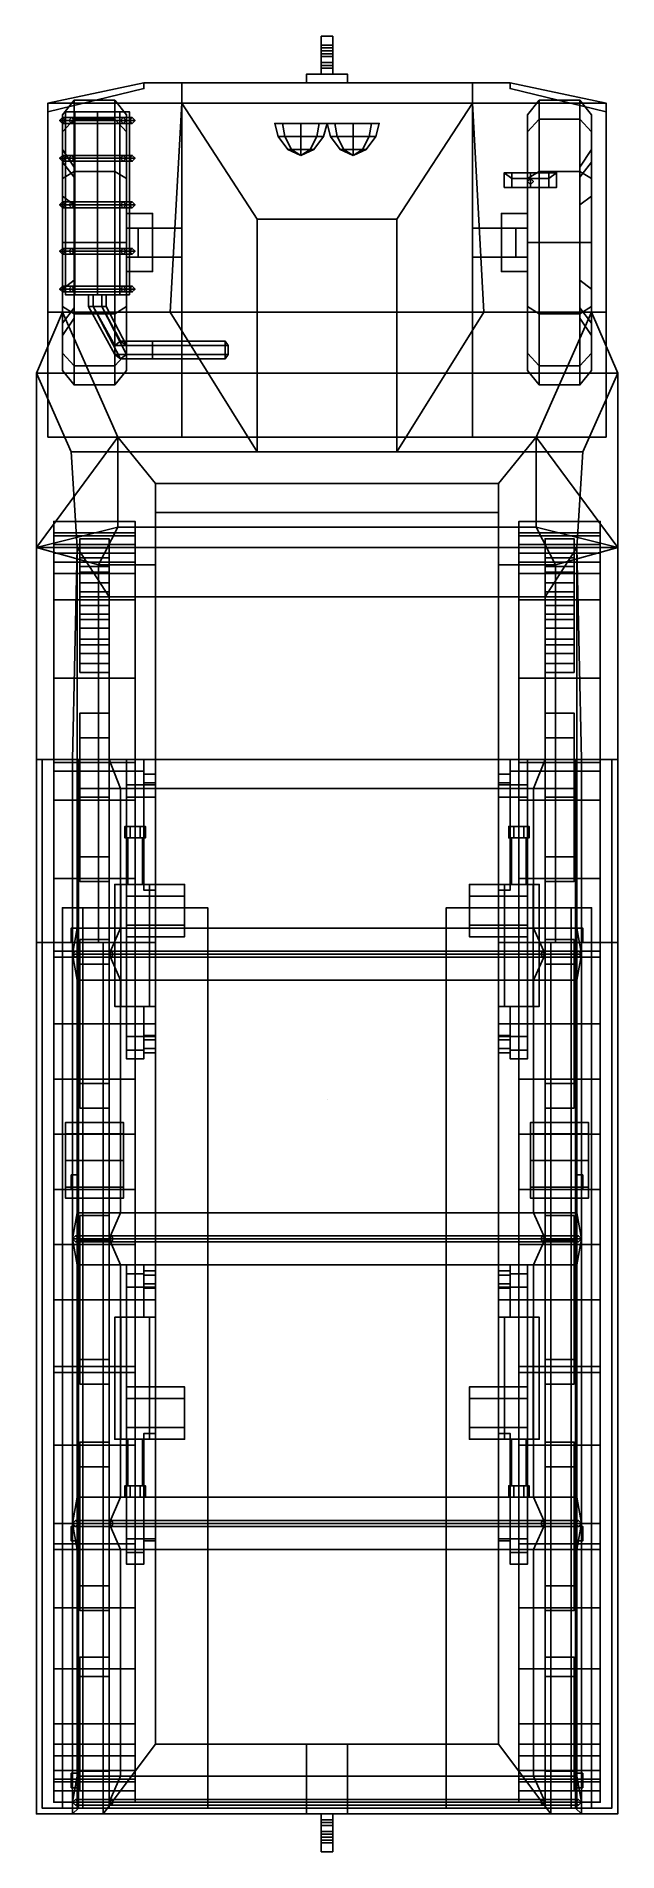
# Model space of a CAD drawing. Header units: millimetres. Extents: x -1 to 3, y -3.1 to 13.
# Drawn here: x -1 to 1, y -3.12 to 3.13 of the extents above.
import ezdxf

# ---------------------------------------------------------------- set-up
doc = ezdxf.new("R2010")
doc.units = ezdxf.units.MM
for name, color, linetype in [('benches', 4, 'Continuous'), ('drawing', 9, 'Continuous'), ('mudguards', 6, 'Continuous'), ('suspension', 5, 'Continuous'), ('tent', 3, 'Continuous'), ('tracks', 3, 'Continuous'), ('wheels', 2, 'Continuous')]:
    doc.layers.add(name, color=color, linetype=linetype)

msp = doc.modelspace()

# ---------------------------------------------------------------- linework, layer by layer
for points in [[(-0.02, 3.1, 0.82), (-0.02, 3.13, 0.81), (-0.02, 3.09, 0.76), (-0.02, 3.08, 0.8)], [(-0.02, 3.09, 0.76), (-0.02, 3.13, 0.81), (0.02, 3.13, 0.81), (0.02, 3.09, 0.76)], [(-0.02, 3.13, 0.85), (-0.02, 3.09, 0.89), (0.02, 3.09, 0.89), (0.02, 3.13, 0.85)], [(-0.02, 3.07, 0.87), (-0.02, 3.09, 0.89), (-0.02, 3.13, 0.85), (-0.02, 3.1, 0.84)], [(-0.02, 3.13, 0.81), (-0.02, 3.13, 0.85), (0.02, 3.13, 0.85), (0.02, 3.13, 0.81)], [(-0.02, 3.1, 0.84), (-0.02, 3.13, 0.85), (-0.02, 3.13, 0.81), (-0.02, 3.1, 0.82)], [(0.02, 3.09, 0.76), (0.02, 3.13, 0.81), (0.02, 3.1, 0.82), (0.02, 3.08, 0.8)], [(0.02, 3.13, 0.85), (0.02, 3.09, 0.89), (0.02, 3.07, 0.87), (0.02, 3.1, 0.84)], [(0.02, 3.13, 0.81), (0.02, 3.13, 0.85), (0.02, 3.1, 0.84), (0.02, 3.1, 0.82)], [(0.02, 3.1, 0.84), (0.02, 3.07, 0.87), (-0.02, 3.07, 0.87), (-0.02, 3.1, 0.84)], [(0.02, 3.1, 0.82), (0.02, 3.1, 0.84), (-0.02, 3.1, 0.84), (-0.02, 3.1, 0.82)], [(0.02, 3.08, 0.8), (0.02, 3.1, 0.82), (-0.02, 3.1, 0.82), (-0.02, 3.08, 0.8)], [(-0.02, 3.08, 0.8), (-0.02, 3.09, 0.76), (-0.02, 3.04, 0.76), (-0.02, 3.06, 0.8)], [(-0.02, 3.04, 0.76), (-0.02, 3.09, 0.76), (0.02, 3.09, 0.76), (0.02, 3.04, 0.76)], [(-0.02, 3.03, 0.88), (-0.02, 3.03, 0.89), (-0.02, 3.09, 0.89), (-0.02, 3.07, 0.87)], [(-0.02, 3.09, 0.89), (-0.02, 3.03, 0.89), (0.02, 3.03, 0.89), (0.02, 3.09, 0.89)], [(0.02, 3.06, 0.8), (0.02, 3.08, 0.8), (-0.02, 3.08, 0.8), (-0.02, 3.06, 0.8)], [(0.02, 3.07, 0.87), (0.02, 3.03, 0.88), (-0.02, 3.03, 0.88), (-0.02, 3.07, 0.87)], [(0.02, 3.04, 0.76), (0.02, 3.09, 0.76), (0.02, 3.08, 0.8), (0.02, 3.06, 0.8)], [(0.02, 3.09, 0.89), (0.02, 3.03, 0.89), (0.02, 3.03, 0.88), (0.02, 3.07, 0.87)], [(0.07, 3, 0.86), (0.07, 3, 0.75), (-0.07, 3, 0.75), (-0.07, 3, 0.86)], [(-0.07, 3, 0.86), (-0.07, 3, 0.75), (-0.07, 2.97, 0.75), (-0.07, 2.97, 0.86)], [(-0.07, 2.97, 0.75), (-0.07, 3, 0.75), (0.07, 3, 0.75), (0.07, 2.97, 0.75)], [(0.07, 2.97, 0.86), (0.07, 3, 0.86), (-0.07, 3, 0.86), (-0.07, 2.97, 0.86)], [(-0.02, 3.06, 0.8), (-0.02, 3.04, 0.76), (-0.02, 3.02, 0.78), (-0.02, 3.02, 0.83)], [(0.02, 3.02, 0.83), (0.02, 3.06, 0.8), (-0.02, 3.06, 0.8), (-0.02, 3.02, 0.83)], [(-0.02, 3.02, 0.78), (-0.02, 3.04, 0.76), (0.02, 3.04, 0.76), (0.02, 3.02, 0.78)], [(0.02, 3.03, 0.88), (0.02, 3.03, 0.89), (-0.02, 3.03, 0.89), (-0.02, 3.03, 0.88)], [(0.02, 3, 0.83), (0.02, 3.02, 0.83), (-0.02, 3.02, 0.83), (-0.02, 3, 0.83)], [(-0.02, 3.02, 0.83), (-0.02, 3.02, 0.78), (-0.02, 3, 0.78), (-0.02, 3, 0.83)], [(-0.02, 3, 0.78), (-0.02, 3.02, 0.78), (0.02, 3.02, 0.78), (0.02, 3, 0.78)], [(0.02, 3.02, 0.78), (0.02, 3.04, 0.76), (0.02, 3.06, 0.8), (0.02, 3.02, 0.83)], [(0.02, 3, 0.78), (0.02, 3.02, 0.78), (0.02, 3.02, 0.83), (0.02, 3, 0.83)], [(0.07, 2.97, 0.75), (0.07, 3, 0.75), (0.07, 3, 0.86), (0.07, 2.97, 0.86)], [(-0.5, 2.97, 0.66), (-0.5, 1.75, 0.66), (-0.5, 2.18, 1.12), (-0.5, 2.97, 0.91)], [(0.5, 2.97, 0.91), (0.5, 2.97, 0.66), (-0.5, 2.97, 0.66), (-0.5, 2.97, 0.91)], [(0.5, 2.97, 0.66), (0.5, 1.75, 0.66), (-0.5, 1.75, 0.66), (-0.5, 2.97, 0.66)], [(-0.5, 2.97, 0.91), (-0.5, 2.18, 1.12), (-0.5, 2.18, 1.12), (-0.5, 2.9, 1.12)], [(0.5, 2.9, 1.12), (0.5, 2.97, 0.91), (-0.5, 2.97, 0.91), (-0.5, 2.9, 1.12)], [(0.5, 2.18, 1.12), (0.5, 1.75, 0.66), (0.5, 2.97, 0.66), (0.5, 2.97, 0.91)], [(0.5, 2.18, 1.12), (0.5, 2.18, 1.12), (0.5, 2.97, 0.91), (0.5, 2.9, 1.12)], [(-0.5, 2.9, 1.12), (-0.54, 2.18, 1.12), (-0.24, 1.7, 1.67), (-0.24, 2.5, 1.52)], [(0.24, 2.5, 1.52), (0.5, 2.9, 1.12), (-0.5, 2.9, 1.12), (-0.24, 2.5, 1.52)], [(0.24, 1.7, 1.67), (0.54, 2.18, 1.12), (0.5, 2.9, 1.12), (0.24, 2.5, 1.52)], [(-0.91, 2.85, 1.12), (-0.92, 2.84, 1.12), (-0.92, 2.84, 1.2916), (-0.91, 2.85, 1.2896)], [(-0.9099, 2.85, 1.2899), (-0.92, 2.84, 1.2916), (-0.8885, 2.84, 1.3677), (-0.8792, 2.85, 1.3638)], [(-0.92, 2.84, 1.12), (-0.91, 2.83, 1.12), (-0.91, 2.83, 1.2896), (-0.92, 2.84, 1.2916)], [(-0.92, 2.84, 1.2916), (-0.91, 2.83, 1.2896), (-0.8792, 2.83, 1.3638), (-0.8885, 2.84, 1.3677)], [(-0.9, 2.84, 1.12), (-0.91, 2.85, 1.12), (-0.91, 2.85, 1.2896), (-0.9, 2.84, 1.2876)], [(-0.91, 2.83, 1.12), (-0.9, 2.84, 1.12), (-0.9, 2.84, 1.2876), (-0.91, 2.83, 1.2896)], [(-0.91, 2.83, 1.2896), (-0.9, 2.84, 1.2876), (-0.87, 2.84, 1.36), (-0.8792, 2.83, 1.3638)], [(-0.9, 2.84, 1.2876), (-0.9099, 2.85, 1.2899), (-0.8792, 2.85, 1.3638), (-0.87, 2.84, 1.36)], [(-0.8678, 2.87, 1.3578), (-0.9, 2.87, 1.28), (-0.9, 2.24, 1.28), (-0.8678, 2.24, 1.3578)], [(-0.9, 2.87, 1.28), (-0.8678, 2.87, 1.2022), (-0.8678, 2.24, 1.2022), (-0.9, 2.24, 1.28)], [(-0.79, 2.87, 1.39), (-0.8678, 2.87, 1.2022), (-0.9, 2.87, 1.28), (-0.8678, 2.87, 1.3578)], [(-0.8792, 2.85, 1.3638), (-0.8885, 2.84, 1.3677), (-0.79, 2.84, 1.41), (-0.79, 2.85, 1.4)], [(-0.8885, 2.84, 1.3677), (-0.8792, 2.83, 1.3638), (-0.79, 2.83, 1.4), (-0.79, 2.84, 1.41)], [(-0.87, 2.84, 1.36), (-0.8792, 2.85, 1.3638), (-0.79, 2.85, 1.4), (-0.79, 2.84, 1.39)], [(-0.8792, 2.83, 1.3638), (-0.87, 2.84, 1.36), (-0.79, 2.84, 1.39), (-0.79, 2.83, 1.4)], [(-0.79, 2.87, 1.39), (-0.8678, 2.87, 1.3578), (-0.8678, 2.24, 1.3578), (-0.79, 2.24, 1.39)], [(-0.8678, 2.87, 1.2022), (-0.79, 2.87, 1.17), (-0.79, 2.24, 1.17), (-0.8678, 2.24, 1.2022)], [(-0.7122, 2.87, 1.3578), (-0.79, 2.87, 1.17), (-0.8678, 2.87, 1.2022), (-0.79, 2.87, 1.39)], [(-0.7122, 2.87, 1.3578), (-0.79, 2.87, 1.39), (-0.79, 2.24, 1.39), (-0.7122, 2.24, 1.3578)], [(-0.79, 2.87, 1.17), (-0.7122, 2.87, 1.2022), (-0.7122, 2.24, 1.2022), (-0.79, 2.24, 1.17)], [(-0.68, 2.87, 1.28), (-0.7122, 2.87, 1.2022), (-0.79, 2.87, 1.17), (-0.7122, 2.87, 1.3578)], [(-0.6915, 2.84, 1.3677), (-0.7008, 2.85, 1.3638), (-0.79, 2.85, 1.4), (-0.79, 2.84, 1.41)], [(-0.7008, 2.85, 1.3638), (-0.71, 2.84, 1.36), (-0.79, 2.84, 1.39), (-0.79, 2.85, 1.4)], [(-0.71, 2.84, 1.36), (-0.7008, 2.83, 1.3638), (-0.79, 2.83, 1.4), (-0.79, 2.84, 1.39)], [(-0.7008, 2.83, 1.3638), (-0.6915, 2.84, 1.3677), (-0.79, 2.84, 1.41), (-0.79, 2.83, 1.4)], [(-0.68, 2.87, 1.28), (-0.7122, 2.87, 1.3578), (-0.7122, 2.24, 1.3578), (-0.68, 2.24, 1.28)], [(-0.7122, 2.87, 1.2022), (-0.68, 2.87, 1.28), (-0.68, 2.24, 1.28), (-0.7122, 2.24, 1.2022)], [(-0.67, 2.85, 1.2896), (-0.68, 2.84, 1.2876), (-0.71, 2.84, 1.36), (-0.7008, 2.85, 1.3638)], [(-0.68, 2.84, 1.2876), (-0.6701, 2.83, 1.2899), (-0.7008, 2.83, 1.3638), (-0.71, 2.84, 1.36)], [(-0.66, 2.84, 1.2916), (-0.67, 2.85, 1.2896), (-0.7008, 2.85, 1.3638), (-0.6915, 2.84, 1.3677)], [(-0.6701, 2.83, 1.2899), (-0.66, 2.84, 1.2916), (-0.6915, 2.84, 1.3677), (-0.7008, 2.83, 1.3638)], [(-0.67, 2.85, 1.12), (-0.68, 2.84, 1.12), (-0.68, 2.84, 1.2876), (-0.67, 2.85, 1.2896)], [(-0.68, 2.84, 1.12), (-0.67, 2.83, 1.12), (-0.67, 2.83, 1.2896), (-0.68, 2.84, 1.2876)], [(-0.66, 2.84, 1.12), (-0.67, 2.85, 1.12), (-0.67, 2.85, 1.2896), (-0.66, 2.84, 1.2916)], [(-0.67, 2.83, 1.12), (-0.66, 2.84, 1.12), (-0.66, 2.84, 1.2916), (-0.67, 2.83, 1.2896)], [(-0.1679, 2.785, 1.35), (-0.18, 2.83, 1.35), (-0.1536, 2.83, 1.2864), (-0.1451, 2.785, 1.2949)], [(-0.1451, 2.785, 1.4051), (-0.1536, 2.83, 1.4136), (-0.18, 2.83, 1.35), (-0.1679, 2.785, 1.35)], [(-0.09, 2.83, 1.44), (-0.0264, 2.83, 1.4136), (-0.18, 2.83, 1.35), (-0.1536, 2.83, 1.4136)], [(-0.0264, 2.83, 1.4136), (0, 2.83, 1.35), (-0.1536, 2.83, 1.2864), (-0.18, 2.83, 1.35)], [(-0.1451, 2.785, 1.2949), (-0.1536, 2.83, 1.2864), (-0.09, 2.83, 1.26), (-0.09, 2.785, 1.2721)], [(-0.09, 2.785, 1.4279), (-0.09, 2.83, 1.44), (-0.1536, 2.83, 1.4136), (-0.1451, 2.785, 1.4051)], [(0, 2.83, 1.35), (-0.0264, 2.83, 1.2864), (-0.09, 2.83, 1.26), (-0.1536, 2.83, 1.2864)], [(-0.09, 2.785, 1.2721), (-0.09, 2.83, 1.26), (-0.0264, 2.83, 1.2864), (-0.0349, 2.785, 1.2949)], [(-0.0349, 2.785, 1.4051), (-0.0264, 2.83, 1.4136), (-0.09, 2.83, 1.44), (-0.09, 2.785, 1.4279)], [(-0.0349, 2.785, 1.2949), (-0.0264, 2.83, 1.2864), (0, 2.83, 1.35), (-0.0121, 2.785, 1.35)], [(-0.0121, 2.785, 1.35), (0, 2.83, 1.35), (-0.0264, 2.83, 1.4136), (-0.0349, 2.785, 1.4051)], [(0.1536, 2.83, 1.4136), (0.18, 2.83, 1.35), (0.0264, 2.83, 1.2864), (0, 2.83, 1.35)], [(0.09, 2.83, 1.44), (0.1536, 2.83, 1.4136), (0, 2.83, 1.35), (0.0264, 2.83, 1.4136)], [(0.0349, 2.785, 1.4051), (0.0264, 2.83, 1.4136), (0, 2.83, 1.35), (0.0121, 2.785, 1.35)], [(0.0121, 2.785, 1.35), (0, 2.83, 1.35), (0.0264, 2.83, 1.2864), (0.0349, 2.785, 1.2949)], [(0.18, 2.83, 1.35), (0.1536, 2.83, 1.2864), (0.09, 2.83, 1.26), (0.0264, 2.83, 1.2864)], [(0.0349, 2.785, 1.2949), (0.0264, 2.83, 1.2864), (0.09, 2.83, 1.26), (0.09, 2.785, 1.2721)], [(0.09, 2.785, 1.4279), (0.09, 2.83, 1.44), (0.0264, 2.83, 1.4136), (0.0349, 2.785, 1.4051)], [(0.09, 2.785, 1.2721), (0.09, 2.83, 1.26), (0.1536, 2.83, 1.2864), (0.1451, 2.785, 1.2949)], [(0.1451, 2.785, 1.4051), (0.1536, 2.83, 1.4136), (0.09, 2.83, 1.44), (0.09, 2.785, 1.4279)], [(0.1679, 2.785, 1.35), (0.18, 2.83, 1.35), (0.1536, 2.83, 1.4136), (0.1451, 2.785, 1.4051)], [(0.1451, 2.785, 1.2949), (0.1536, 2.83, 1.2864), (0.18, 2.83, 1.35), (0.1679, 2.785, 1.35)], [(-0.135, 2.74, 1.35), (-0.1679, 2.785, 1.35), (-0.1451, 2.785, 1.2949), (-0.1218, 2.74, 1.3182)], [(-0.1218, 2.74, 1.3818), (-0.1451, 2.785, 1.4051), (-0.1679, 2.785, 1.35), (-0.135, 2.74, 1.35)], [(-0.1218, 2.74, 1.3182), (-0.1451, 2.785, 1.2949), (-0.09, 2.785, 1.2721), (-0.09, 2.74, 1.305)], [(-0.09, 2.74, 1.395), (-0.09, 2.785, 1.4279), (-0.1451, 2.785, 1.4051), (-0.1218, 2.74, 1.3818)], [(-0.09, 2.74, 1.305), (-0.09, 2.785, 1.2721), (-0.0349, 2.785, 1.2949), (-0.0582, 2.74, 1.3182)], [(-0.0582, 2.74, 1.3818), (-0.0349, 2.785, 1.4051), (-0.09, 2.785, 1.4279), (-0.09, 2.74, 1.395)], [(-0.0582, 2.74, 1.3182), (-0.0349, 2.785, 1.2949), (-0.0121, 2.785, 1.35), (-0.045, 2.74, 1.35)], [(-0.045, 2.74, 1.35), (-0.0121, 2.785, 1.35), (-0.0349, 2.785, 1.4051), (-0.0582, 2.74, 1.3818)], [(0.0582, 2.74, 1.3818), (0.0349, 2.785, 1.4051), (0.0121, 2.785, 1.35), (0.045, 2.74, 1.35)], [(0.045, 2.74, 1.35), (0.0121, 2.785, 1.35), (0.0349, 2.785, 1.2949), (0.0582, 2.74, 1.3182)], [(0.09, 2.74, 1.395), (0.09, 2.785, 1.4279), (0.0349, 2.785, 1.4051), (0.0582, 2.74, 1.3818)], [(0.0582, 2.74, 1.3182), (0.0349, 2.785, 1.2949), (0.09, 2.785, 1.2721), (0.09, 2.74, 1.305)], [(0.1218, 2.74, 1.3818), (0.1451, 2.785, 1.4051), (0.09, 2.785, 1.4279), (0.09, 2.74, 1.395)], [(0.09, 2.74, 1.305), (0.09, 2.785, 1.2721), (0.1451, 2.785, 1.2949), (0.1218, 2.74, 1.3182)], [(0.135, 2.74, 1.35), (0.1679, 2.785, 1.35), (0.1451, 2.785, 1.4051), (0.1218, 2.74, 1.3818)], [(0.1218, 2.74, 1.3182), (0.1451, 2.785, 1.2949), (0.1679, 2.785, 1.35), (0.135, 2.74, 1.35)], [(-0.91, 2.72, 1.12), (-0.92, 2.71, 1.12), (-0.92, 2.71, 1.2916), (-0.91, 2.72, 1.2896)], [(-0.9099, 2.72, 1.2899), (-0.92, 2.71, 1.2916), (-0.8885, 2.71, 1.3677), (-0.8792, 2.72, 1.3638)], [(-0.92, 2.71, 1.12), (-0.91, 2.7, 1.12), (-0.91, 2.7, 1.2896), (-0.92, 2.71, 1.2916)], [(-0.92, 2.71, 1.2916), (-0.91, 2.7, 1.2896), (-0.8792, 2.7, 1.3638), (-0.8885, 2.71, 1.3677)], [(-0.9, 2.71, 1.12), (-0.91, 2.72, 1.12), (-0.91, 2.72, 1.2896), (-0.9, 2.71, 1.2876)], [(-0.91, 2.7, 1.12), (-0.9, 2.71, 1.12), (-0.9, 2.71, 1.2876), (-0.91, 2.7, 1.2896)], [(-0.91, 2.7, 1.2896), (-0.9, 2.71, 1.2876), (-0.87, 2.71, 1.36), (-0.8792, 2.7, 1.3638)], [(-0.9, 2.71, 1.2876), (-0.9099, 2.72, 1.2899), (-0.8792, 2.72, 1.3638), (-0.87, 2.71, 1.36)], [(-0.8792, 2.72, 1.3638), (-0.8885, 2.71, 1.3677), (-0.79, 2.71, 1.41), (-0.79, 2.72, 1.4)], [(-0.8885, 2.71, 1.3677), (-0.8792, 2.7, 1.3638), (-0.79, 2.7, 1.4), (-0.79, 2.71, 1.41)], [(-0.87, 2.71, 1.36), (-0.8792, 2.72, 1.3638), (-0.79, 2.72, 1.4), (-0.79, 2.71, 1.39)], [(-0.8792, 2.7, 1.3638), (-0.87, 2.71, 1.36), (-0.79, 2.71, 1.39), (-0.79, 2.7, 1.4)], [(-0.7008, 2.72, 1.3638), (-0.71, 2.71, 1.36), (-0.79, 2.71, 1.39), (-0.79, 2.72, 1.4)], [(-0.6915, 2.71, 1.3677), (-0.7008, 2.72, 1.3638), (-0.79, 2.72, 1.4), (-0.79, 2.71, 1.41)], [(-0.7008, 2.7, 1.3638), (-0.6915, 2.71, 1.3677), (-0.79, 2.71, 1.41), (-0.79, 2.7, 1.4)], [(-0.71, 2.71, 1.36), (-0.7008, 2.7, 1.3638), (-0.79, 2.7, 1.4), (-0.79, 2.71, 1.39)], [(-0.67, 2.72, 1.2896), (-0.68, 2.71, 1.2876), (-0.71, 2.71, 1.36), (-0.7008, 2.72, 1.3638)], [(-0.68, 2.71, 1.2876), (-0.6701, 2.7, 1.2899), (-0.7008, 2.7, 1.3638), (-0.71, 2.71, 1.36)], [(-0.66, 2.71, 1.2916), (-0.67, 2.72, 1.2896), (-0.7008, 2.72, 1.3638), (-0.6915, 2.71, 1.3677)], [(-0.6701, 2.7, 1.2899), (-0.66, 2.71, 1.2916), (-0.6915, 2.71, 1.3677), (-0.7008, 2.7, 1.3638)], [(-0.67, 2.72, 1.12), (-0.68, 2.71, 1.12), (-0.68, 2.71, 1.2876), (-0.67, 2.72, 1.2896)], [(-0.68, 2.71, 1.12), (-0.67, 2.7, 1.12), (-0.67, 2.7, 1.2896), (-0.68, 2.71, 1.2876)], [(-0.66, 2.71, 1.12), (-0.67, 2.72, 1.12), (-0.67, 2.72, 1.2896), (-0.66, 2.71, 1.2916)], [(-0.67, 2.7, 1.12), (-0.66, 2.71, 1.12), (-0.66, 2.71, 1.2916), (-0.67, 2.7, 1.2896)], [(-0.09, 2.72, 1.35), (-0.135, 2.74, 1.35), (-0.1218, 2.74, 1.3182), (-0.09, 2.72, 1.35)], [(-0.09, 2.72, 1.35), (-0.1218, 2.74, 1.3818), (-0.135, 2.74, 1.35), (-0.09, 2.72, 1.35)], [(-0.09, 2.72, 1.35), (-0.1218, 2.74, 1.3182), (-0.09, 2.74, 1.305), (-0.09, 2.72, 1.35)], [(-0.09, 2.72, 1.35), (-0.09, 2.74, 1.395), (-0.1218, 2.74, 1.3818), (-0.09, 2.72, 1.35)], [(-0.09, 2.72, 1.35), (-0.09, 2.74, 1.305), (-0.0582, 2.74, 1.3182), (-0.09, 2.72, 1.35)], [(-0.09, 2.72, 1.35), (-0.0582, 2.74, 1.3182), (-0.045, 2.74, 1.35), (-0.09, 2.72, 1.35)], [(-0.09, 2.72, 1.35), (-0.045, 2.74, 1.35), (-0.0582, 2.74, 1.3818), (-0.09, 2.72, 1.35)], [(-0.09, 2.72, 1.35), (-0.0582, 2.74, 1.3818), (-0.09, 2.74, 1.395), (-0.09, 2.72, 1.35)], [(0.09, 2.72, 1.35), (0.045, 2.74, 1.35), (0.0582, 2.74, 1.3182), (0.09, 2.72, 1.35)], [(0.09, 2.72, 1.35), (0.0582, 2.74, 1.3818), (0.045, 2.74, 1.35), (0.09, 2.72, 1.35)], [(0.09, 2.72, 1.35), (0.0582, 2.74, 1.3182), (0.09, 2.74, 1.305), (0.09, 2.72, 1.35)], [(0.09, 2.72, 1.35), (0.09, 2.74, 1.395), (0.0582, 2.74, 1.3818), (0.09, 2.72, 1.35)], [(0.09, 2.72, 1.35), (0.09, 2.74, 1.305), (0.1218, 2.74, 1.3182), (0.09, 2.72, 1.35)], [(0.09, 2.72, 1.35), (0.1218, 2.74, 1.3182), (0.135, 2.74, 1.35), (0.09, 2.72, 1.35)], [(0.09, 2.72, 1.35), (0.135, 2.74, 1.35), (0.1218, 2.74, 1.3818), (0.09, 2.72, 1.35)], [(0.09, 2.72, 1.35), (0.1218, 2.74, 1.3818), (0.09, 2.74, 1.395), (0.09, 2.72, 1.35)], [(0.6364, 2.66, 1.2936), (0.61, 2.66, 1.23), (0.61, 2.61, 1.23), (0.6364, 2.61, 1.2936)], [(0.61, 2.66, 1.23), (0.6364, 2.64, 1.1664), (0.6364, 2.61, 1.1664), (0.61, 2.61, 1.23)], [(0.7636, 2.66, 1.2936), (0.79, 2.66, 1.23), (0.61, 2.66, 1.23), (0.6364, 2.66, 1.2936)], [(0.79, 2.66, 1.23), (0.7636, 2.64, 1.1664), (0.6364, 2.64, 1.1664), (0.61, 2.66, 1.23)], [(0.7, 2.66, 1.32), (0.6364, 2.66, 1.2936), (0.6364, 2.61, 1.2936), (0.7, 2.61, 1.32)], [(0.7, 2.66, 1.32), (0.7636, 2.66, 1.2936), (0.6364, 2.66, 1.2936), (0.7, 2.66, 1.32)], [(0.6364, 2.64, 1.1664), (0.7, 2.64, 1.14), (0.7, 2.61, 1.14), (0.6364, 2.61, 1.1664)], [(0.7, 2.64, 1.14), (0.6364, 2.64, 1.1664), (0.7636, 2.64, 1.1664), (0.7, 2.64, 1.14)], [(0.7, 2.64, 1.12), (0.69, 2.63, 1.12), (0.69, 2.63, 1.15), (0.7, 2.64, 1.14)], [(0.69, 2.63, 1.12), (0.7, 2.62, 1.12), (0.7, 2.62, 1.14), (0.69, 2.63, 1.15)], [(0.7636, 2.66, 1.2936), (0.7, 2.66, 1.32), (0.7, 2.61, 1.32), (0.7636, 2.61, 1.2936)], [(0.71, 2.63, 1.12), (0.7, 2.64, 1.12), (0.7, 2.64, 1.14), (0.71, 2.63, 1.15)], [(0.7, 2.64, 1.14), (0.7636, 2.64, 1.1664), (0.7636, 2.61, 1.1664), (0.7, 2.61, 1.14)], [(0.7, 2.62, 1.12), (0.71, 2.63, 1.12), (0.71, 2.63, 1.15), (0.7, 2.62, 1.14)], [(0.79, 2.66, 1.23), (0.7636, 2.66, 1.2936), (0.7636, 2.61, 1.2936), (0.79, 2.61, 1.23)], [(0.7636, 2.64, 1.1664), (0.79, 2.66, 1.23), (0.79, 2.61, 1.23), (0.7636, 2.61, 1.1664)], [(0.7, 2.61, 1.32), (0.6364, 2.61, 1.2936), (0.61, 2.61, 1.23), (0.7636, 2.61, 1.2936)], [(0.7636, 2.61, 1.2936), (0.61, 2.61, 1.23), (0.6364, 2.61, 1.1664), (0.79, 2.61, 1.23)], [(0.79, 2.61, 1.23), (0.6364, 2.61, 1.1664), (0.7, 2.61, 1.14), (0.7636, 2.61, 1.1664)], [(-0.91, 2.56, 1.12), (-0.92, 2.55, 1.12), (-0.92, 2.55, 1.2916), (-0.91, 2.56, 1.2896)], [(-0.9099, 2.56, 1.2899), (-0.92, 2.55, 1.2916), (-0.8885, 2.55, 1.3677), (-0.8792, 2.56, 1.3638)], [(-0.92, 2.55, 1.12), (-0.91, 2.54, 1.12), (-0.91, 2.54, 1.2896), (-0.92, 2.55, 1.2916)], [(-0.92, 2.55, 1.2916), (-0.91, 2.54, 1.2896), (-0.8792, 2.54, 1.3638), (-0.8885, 2.55, 1.3677)], [(-0.9, 2.55, 1.12), (-0.91, 2.56, 1.12), (-0.91, 2.56, 1.2896), (-0.9, 2.55, 1.2876)], [(-0.91, 2.54, 1.12), (-0.9, 2.55, 1.12), (-0.9, 2.55, 1.2876), (-0.91, 2.54, 1.2896)], [(-0.91, 2.54, 1.2896), (-0.9, 2.55, 1.2876), (-0.87, 2.55, 1.36), (-0.8792, 2.54, 1.3638)], [(-0.9, 2.55, 1.2876), (-0.9099, 2.56, 1.2899), (-0.8792, 2.56, 1.3638), (-0.87, 2.55, 1.36)], [(-0.8792, 2.56, 1.3638), (-0.8885, 2.55, 1.3677), (-0.79, 2.55, 1.41), (-0.79, 2.56, 1.4)], [(-0.8885, 2.55, 1.3677), (-0.8792, 2.54, 1.3638), (-0.79, 2.54, 1.4), (-0.79, 2.55, 1.41)], [(-0.87, 2.55, 1.36), (-0.8792, 2.56, 1.3638), (-0.79, 2.56, 1.4), (-0.79, 2.55, 1.39)], [(-0.8792, 2.54, 1.3638), (-0.87, 2.55, 1.36), (-0.79, 2.55, 1.39), (-0.79, 2.54, 1.4)], [(-0.6915, 2.55, 1.3677), (-0.7008, 2.56, 1.3638), (-0.79, 2.56, 1.4), (-0.79, 2.55, 1.41)], [(-0.7008, 2.56, 1.3638), (-0.71, 2.55, 1.36), (-0.79, 2.55, 1.39), (-0.79, 2.56, 1.4)], [(-0.71, 2.55, 1.36), (-0.7008, 2.54, 1.3638), (-0.79, 2.54, 1.4), (-0.79, 2.55, 1.39)], [(-0.7008, 2.54, 1.3638), (-0.6915, 2.55, 1.3677), (-0.79, 2.55, 1.41), (-0.79, 2.54, 1.4)], [(-0.67, 2.56, 1.2896), (-0.68, 2.55, 1.2876), (-0.71, 2.55, 1.36), (-0.7008, 2.56, 1.3638)], [(-0.68, 2.55, 1.2876), (-0.6701, 2.54, 1.2899), (-0.7008, 2.54, 1.3638), (-0.71, 2.55, 1.36)], [(-0.66, 2.55, 1.2916), (-0.67, 2.56, 1.2896), (-0.7008, 2.56, 1.3638), (-0.6915, 2.55, 1.3677)], [(-0.6701, 2.54, 1.2899), (-0.66, 2.55, 1.2916), (-0.6915, 2.55, 1.3677), (-0.7008, 2.54, 1.3638)], [(-0.6, 2.47, 0.5766), (-0.6, 2.52, 0.49), (-0.69, 2.52, 0.49), (-0.69, 2.47, 0.5766)], [(-0.6, 2.52, 0.49), (-0.6, 2.47, 0.4034), (-0.69, 2.47, 0.4034), (-0.69, 2.52, 0.49)], [(-0.67, 2.56, 1.12), (-0.68, 2.55, 1.12), (-0.68, 2.55, 1.2876), (-0.67, 2.56, 1.2896)], [(-0.68, 2.55, 1.12), (-0.67, 2.54, 1.12), (-0.67, 2.54, 1.2896), (-0.68, 2.55, 1.2876)], [(-0.66, 2.55, 1.12), (-0.67, 2.56, 1.12), (-0.67, 2.56, 1.2896), (-0.66, 2.55, 1.2916)], [(-0.67, 2.54, 1.12), (-0.66, 2.55, 1.12), (-0.66, 2.55, 1.2916), (-0.67, 2.54, 1.2896)], [(-0.6, 2.52, 0.49), (-0.6, 2.32, 0.49), (-0.6, 2.37, 0.4034), (-0.6, 2.47, 0.4034)], [(-0.6, 2.47, 0.5766), (-0.6, 2.37, 0.5766), (-0.6, 2.32, 0.49), (-0.6, 2.52, 0.49)], [(-0.24, 2.5, 1.52), (-0.24, 1.7, 1.67), (0.24, 1.7, 1.67), (0.24, 2.5, 1.52)], [(0.6, 2.52, 0.49), (0.6, 2.47, 0.5766), (0.69, 2.47, 0.5766), (0.69, 2.52, 0.49)], [(0.6, 2.47, 0.4034), (0.6, 2.52, 0.49), (0.69, 2.52, 0.49), (0.69, 2.47, 0.4034)], [(0.6, 2.32, 0.49), (0.6, 2.52, 0.49), (0.6, 2.47, 0.4034), (0.6, 2.37, 0.4034)], [(0.6, 2.37, 0.5766), (0.6, 2.47, 0.5766), (0.6, 2.52, 0.49), (0.6, 2.32, 0.49)], [(-0.65, 2.37, 0.5766), (-0.65, 2.47, 0.5766), (-0.69, 2.47, 0.5766), (-0.69, 2.37, 0.5766)], [(-0.6, 2.47, 0.4034), (-0.6, 2.37, 0.4034), (-0.69, 2.37, 0.4034), (-0.69, 2.47, 0.4034)], [(-0.5, 2.47, 0.76), (-0.5, 2.47, 0.66), (-0.6, 2.47, 0.5766), (-0.65, 2.47, 0.5766)], [(-0.65, 2.47, 0.5766), (-0.65, 2.37, 0.5766), (-0.5, 2.37, 0.76), (-0.5, 2.47, 0.76)], [(-0.5, 2.47, 0.66), (-0.5, 2.37, 0.66), (-0.6, 2.37, 0.5766), (-0.6, 2.47, 0.5766)], [(0.65, 2.37, 0.5766), (0.65, 2.47, 0.5766), (0.5, 2.47, 0.76), (0.5, 2.37, 0.76)], [(0.65, 2.47, 0.5766), (0.6, 2.47, 0.5766), (0.5, 2.47, 0.66), (0.5, 2.47, 0.76)], [(0.5, 2.37, 0.66), (0.5, 2.47, 0.66), (0.6, 2.47, 0.5766), (0.6, 2.37, 0.5766)], [(0.6, 2.37, 0.4034), (0.6, 2.47, 0.4034), (0.69, 2.47, 0.4034), (0.69, 2.37, 0.4034)], [(0.65, 2.47, 0.5766), (0.65, 2.37, 0.5766), (0.69, 2.37, 0.5766), (0.69, 2.47, 0.5766)], [(-0.91, 2.4, 1.12), (-0.92, 2.39, 1.12), (-0.92, 2.39, 1.2916), (-0.91, 2.4, 1.2896)], [(-0.9099, 2.4, 1.2899), (-0.92, 2.39, 1.2916), (-0.8885, 2.39, 1.3677), (-0.8792, 2.4, 1.3638)], [(-0.92, 2.39, 1.12), (-0.91, 2.38, 1.12), (-0.91, 2.38, 1.2896), (-0.92, 2.39, 1.2916)], [(-0.92, 2.39, 1.2916), (-0.91, 2.38, 1.2896), (-0.8792, 2.38, 1.3638), (-0.8885, 2.39, 1.3677)], [(-0.9, 2.39, 1.12), (-0.91, 2.4, 1.12), (-0.91, 2.4, 1.2896), (-0.9, 2.39, 1.2876)], [(-0.91, 2.38, 1.12), (-0.9, 2.39, 1.12), (-0.9, 2.39, 1.2876), (-0.91, 2.38, 1.2896)], [(-0.91, 2.38, 1.2896), (-0.9, 2.39, 1.2876), (-0.87, 2.39, 1.36), (-0.8792, 2.38, 1.3638)], [(-0.9, 2.39, 1.2876), (-0.9099, 2.4, 1.2899), (-0.8792, 2.4, 1.3638), (-0.87, 2.39, 1.36)], [(-0.8792, 2.4, 1.3638), (-0.8885, 2.39, 1.3677), (-0.79, 2.39, 1.41), (-0.79, 2.4, 1.4)], [(-0.8885, 2.39, 1.3677), (-0.8792, 2.38, 1.3638), (-0.79, 2.38, 1.4), (-0.79, 2.39, 1.41)], [(-0.87, 2.39, 1.36), (-0.8792, 2.4, 1.3638), (-0.79, 2.4, 1.4), (-0.79, 2.39, 1.39)], [(-0.8792, 2.38, 1.3638), (-0.87, 2.39, 1.36), (-0.79, 2.39, 1.39), (-0.79, 2.38, 1.4)], [(-0.7008, 2.4, 1.3638), (-0.71, 2.39, 1.36), (-0.79, 2.39, 1.39), (-0.79, 2.4, 1.4)], [(-0.6915, 2.39, 1.3677), (-0.7008, 2.4, 1.3638), (-0.79, 2.4, 1.4), (-0.79, 2.39, 1.41)], [(-0.7008, 2.38, 1.3638), (-0.6915, 2.39, 1.3677), (-0.79, 2.39, 1.41), (-0.79, 2.38, 1.4)], [(-0.71, 2.39, 1.36), (-0.7008, 2.38, 1.3638), (-0.79, 2.38, 1.4), (-0.79, 2.39, 1.39)], [(-0.67, 2.4, 1.2896), (-0.68, 2.39, 1.2876), (-0.71, 2.39, 1.36), (-0.7008, 2.4, 1.3638)], [(-0.68, 2.39, 1.2876), (-0.6701, 2.38, 1.2899), (-0.7008, 2.38, 1.3638), (-0.71, 2.39, 1.36)], [(-0.66, 2.39, 1.2916), (-0.67, 2.4, 1.2896), (-0.7008, 2.4, 1.3638), (-0.6915, 2.39, 1.3677)], [(-0.6701, 2.38, 1.2899), (-0.66, 2.39, 1.2916), (-0.6915, 2.39, 1.3677), (-0.7008, 2.38, 1.3638)], [(-0.67, 2.4, 1.12), (-0.68, 2.39, 1.12), (-0.68, 2.39, 1.2876), (-0.67, 2.4, 1.2896)], [(-0.68, 2.39, 1.12), (-0.67, 2.38, 1.12), (-0.67, 2.38, 1.2896), (-0.68, 2.39, 1.2876)], [(-0.66, 2.39, 1.12), (-0.67, 2.4, 1.12), (-0.67, 2.4, 1.2896), (-0.66, 2.39, 1.2916)], [(-0.67, 2.38, 1.12), (-0.66, 2.39, 1.12), (-0.66, 2.39, 1.2916), (-0.67, 2.38, 1.2896)], [(-0.6, 2.32, 0.49), (-0.6, 2.37, 0.5766), (-0.69, 2.37, 0.5766), (-0.69, 2.32, 0.49)], [(-0.6, 2.37, 0.4034), (-0.6, 2.32, 0.49), (-0.69, 2.32, 0.49), (-0.69, 2.37, 0.4034)], [(-0.65, 2.37, 0.5766), (-0.6, 2.37, 0.5766), (-0.5, 2.37, 0.66), (-0.5, 2.37, 0.76)], [(0.5, 2.37, 0.76), (0.5, 2.37, 0.66), (0.6, 2.37, 0.5766), (0.65, 2.37, 0.5766)], [(0.6, 2.37, 0.5766), (0.6, 2.32, 0.49), (0.69, 2.32, 0.49), (0.69, 2.37, 0.5766)], [(0.6, 2.32, 0.49), (0.6, 2.37, 0.4034), (0.69, 2.37, 0.4034), (0.69, 2.32, 0.49)], [(-0.91, 2.27, 1.12), (-0.92, 2.26, 1.12), (-0.92, 2.26, 1.2916), (-0.91, 2.27, 1.2896)], [(-0.9099, 2.27, 1.2899), (-0.92, 2.26, 1.2916), (-0.8885, 2.26, 1.3677), (-0.8792, 2.27, 1.3638)], [(-0.92, 2.26, 1.12), (-0.91, 2.25, 1.12), (-0.91, 2.25, 1.2896), (-0.92, 2.26, 1.2916)], [(-0.92, 2.26, 1.2916), (-0.91, 2.25, 1.2896), (-0.8792, 2.25, 1.3638), (-0.8885, 2.26, 1.3677)], [(-0.9, 2.26, 1.12), (-0.91, 2.27, 1.12), (-0.91, 2.27, 1.2896), (-0.9, 2.26, 1.2876)], [(-0.91, 2.25, 1.12), (-0.9, 2.26, 1.12), (-0.9, 2.26, 1.2876), (-0.91, 2.25, 1.2896)], [(-0.91, 2.25, 1.2896), (-0.9, 2.26, 1.2876), (-0.87, 2.26, 1.36), (-0.8792, 2.25, 1.3638)], [(-0.9, 2.26, 1.2876), (-0.9099, 2.27, 1.2899), (-0.8792, 2.27, 1.3638), (-0.87, 2.26, 1.36)], [(-0.8792, 2.27, 1.3638), (-0.8885, 2.26, 1.3677), (-0.79, 2.26, 1.41), (-0.79, 2.27, 1.4)], [(-0.8885, 2.26, 1.3677), (-0.8792, 2.25, 1.3638), (-0.79, 2.25, 1.4), (-0.79, 2.26, 1.41)], [(-0.87, 2.26, 1.36), (-0.8792, 2.27, 1.3638), (-0.79, 2.27, 1.4), (-0.79, 2.26, 1.39)], [(-0.8792, 2.25, 1.3638), (-0.87, 2.26, 1.36), (-0.79, 2.26, 1.39), (-0.79, 2.25, 1.4)], [(-0.7008, 2.27, 1.3638), (-0.71, 2.26, 1.36), (-0.79, 2.26, 1.39), (-0.79, 2.27, 1.4)], [(-0.6915, 2.26, 1.3677), (-0.7008, 2.27, 1.3638), (-0.79, 2.27, 1.4), (-0.79, 2.26, 1.41)], [(-0.7008, 2.25, 1.3638), (-0.6915, 2.26, 1.3677), (-0.79, 2.26, 1.41), (-0.79, 2.25, 1.4)], [(-0.71, 2.26, 1.36), (-0.7008, 2.25, 1.3638), (-0.79, 2.25, 1.4), (-0.79, 2.26, 1.39)], [(-0.67, 2.27, 1.2896), (-0.68, 2.26, 1.2876), (-0.71, 2.26, 1.36), (-0.7008, 2.27, 1.3638)], [(-0.68, 2.26, 1.2876), (-0.6701, 2.25, 1.2899), (-0.7008, 2.25, 1.3638), (-0.71, 2.26, 1.36)], [(-0.66, 2.26, 1.2916), (-0.67, 2.27, 1.2896), (-0.7008, 2.27, 1.3638), (-0.6915, 2.26, 1.3677)], [(-0.6701, 2.25, 1.2899), (-0.66, 2.26, 1.2916), (-0.6915, 2.26, 1.3677), (-0.7008, 2.25, 1.3638)], [(-0.67, 2.27, 1.12), (-0.68, 2.26, 1.12), (-0.68, 2.26, 1.2876), (-0.67, 2.27, 1.2896)], [(-0.68, 2.26, 1.12), (-0.67, 2.25, 1.12), (-0.67, 2.25, 1.2896), (-0.68, 2.26, 1.2876)], [(-0.66, 2.26, 1.12), (-0.67, 2.27, 1.12), (-0.67, 2.27, 1.2896), (-0.66, 2.26, 1.2916)], [(-0.67, 2.25, 1.12), (-0.66, 2.26, 1.12), (-0.66, 2.26, 1.2916), (-0.67, 2.25, 1.2896)], [(-0.8678, 2.24, 1.3578), (-0.9, 2.24, 1.28), (-0.8678, 2.24, 1.2022), (-0.79, 2.24, 1.39)], [(-0.79, 2.24, 1.39), (-0.8678, 2.24, 1.2022), (-0.79, 2.24, 1.17), (-0.7122, 2.24, 1.3578)], [(-0.805, 2.24, 1.306), (-0.82, 2.24, 1.28), (-0.82, 2.2, 1.28), (-0.805, 2.2, 1.306)], [(-0.82, 2.24, 1.28), (-0.805, 2.24, 1.254), (-0.805, 2.2, 1.254), (-0.82, 2.2, 1.28)], [(-0.805, 2.2, 1.306), (-0.82, 2.2, 1.28), (-0.73, 2.035, 1.416), (-0.73, 2.065, 1.416)], [(-0.82, 2.2, 1.28), (-0.805, 2.2, 1.254), (-0.71, 2.02, 1.39), (-0.73, 2.035, 1.416)], [(-0.775, 2.24, 1.306), (-0.805, 2.24, 1.306), (-0.805, 2.2, 1.306), (-0.775, 2.2, 1.306)], [(-0.805, 2.24, 1.254), (-0.775, 2.24, 1.254), (-0.775, 2.2, 1.254), (-0.805, 2.2, 1.254)], [(-0.775, 2.2, 1.306), (-0.805, 2.2, 1.306), (-0.73, 2.065, 1.416), (-0.71, 2.08, 1.39)], [(-0.805, 2.2, 1.254), (-0.775, 2.2, 1.254), (-0.69, 2.035, 1.364), (-0.71, 2.02, 1.39)], [(-0.7122, 2.24, 1.3578), (-0.79, 2.24, 1.17), (-0.7122, 2.24, 1.2022), (-0.68, 2.24, 1.28)], [(-0.76, 2.24, 1.28), (-0.775, 2.24, 1.306), (-0.775, 2.2, 1.306), (-0.76, 2.2, 1.28)], [(-0.775, 2.24, 1.254), (-0.76, 2.24, 1.28), (-0.76, 2.2, 1.28), (-0.775, 2.2, 1.254)], [(-0.76, 2.2, 1.28), (-0.775, 2.2, 1.306), (-0.71, 2.08, 1.39), (-0.69, 2.065, 1.364)], [(-0.775, 2.2, 1.254), (-0.76, 2.2, 1.28), (-0.69, 2.065, 1.364), (-0.69, 2.035, 1.364)], [(-0.91, 2.18, 1.12), (-0.72, 1.75, 0.66), (-1, 1.37, 1.36), (-1, 1.97, 1.36)], [(1, 1.97, 1.36), (0.91, 2.18, 1.12), (-0.91, 2.18, 1.12), (-1, 1.97, 1.36)], [(0.91, 2.18, 1.12), (0.72, 1.75, 0.66), (-0.72, 1.75, 0.66), (-0.91, 2.18, 1.12)], [(1, 1.37, 1.36), (0.72, 1.75, 0.66), (0.91, 2.18, 1.12), (1, 1.97, 1.36)], [(-0.71, 2.08, 1.39), (-0.73, 2.065, 1.416), (-0.6, 2.065, 1.456), (-0.6, 2.08, 1.43)], [(-0.73, 2.065, 1.416), (-0.73, 2.035, 1.416), (-0.6, 2.035, 1.456), (-0.6, 2.065, 1.456)], [(-0.69, 2.065, 1.364), (-0.71, 2.08, 1.39), (-0.6, 2.08, 1.43), (-0.6, 2.065, 1.404)], [(-0.69, 2.035, 1.364), (-0.69, 2.065, 1.364), (-0.6, 2.065, 1.404), (-0.6, 2.035, 1.404)], [(-0.34, 2.065, 1.416), (-0.35, 2.08, 1.39), (-0.6, 2.08, 1.43), (-0.6, 2.065, 1.456)], [(-0.35, 2.08, 1.39), (-0.35, 2.065, 1.364), (-0.6, 2.065, 1.404), (-0.6, 2.08, 1.43)], [(-0.34, 2.035, 1.416), (-0.34, 2.065, 1.416), (-0.6, 2.065, 1.456), (-0.6, 2.035, 1.456)], [(-0.35, 2.065, 1.364), (-0.35, 2.035, 1.364), (-0.6, 2.035, 1.404), (-0.6, 2.065, 1.404)], [(-0.73, 2.035, 1.416), (-0.71, 2.02, 1.39), (-0.6, 2.02, 1.43), (-0.6, 2.035, 1.456)], [(-0.71, 2.02, 1.39), (-0.69, 2.035, 1.364), (-0.6, 2.035, 1.404), (-0.6, 2.02, 1.43)], [(-0.35, 2.02, 1.39), (-0.34, 2.035, 1.416), (-0.6, 2.035, 1.456), (-0.6, 2.02, 1.43)], [(-0.35, 2.035, 1.364), (-0.35, 2.02, 1.39), (-0.6, 2.02, 1.43), (-0.6, 2.035, 1.404)], [(0.88, 1.7, 1.67), (1, 1.97, 1.36), (-1, 1.97, 1.36), (-0.88, 1.7, 1.67)], [(-1, 1.97, 1.36), (-1, 1.37, 1.36), (-0.86, 1.37, 1.73), (-0.88, 1.7, 1.67)], [(0.86, 1.37, 1.73), (1, 1.37, 1.36), (1, 1.97, 1.36), (0.88, 1.7, 1.67)], [(-0.72, 1.75, 0.66), (-0.72, 1.44, 0.66), (-1, 1.37, 1.36)], [(0.72, 1.75, 0.66), (0.59, 1.59, 0.66), (-0.59, 1.59, 0.66), (-0.72, 1.75, 0.66)], [(-0.59, 1.59, 0.66), (-0.59, 1.44, 0.66), (-0.72, 1.44, 0.66), (-0.72, 1.75, 0.66)], [(0.72, 1.44, 0.66), (0.59, 1.44, 0.66), (0.59, 1.59, 0.66), (0.72, 1.75, 0.66)], [(1, 1.37, 1.36), (0.72, 1.44, 0.66), (0.72, 1.75, 0.66), (1, 1.37, 1.36)], [(-0.88, 1.7, 1.67), (-0.86, 1.37, 1.73), (0.86, 1.37, 1.73), (0.88, 1.7, 1.67)], [(-0.59, 1.49, 0.5), (-0.59, 1.44, 0.45), (-0.59, 1.44, 0.66), (-0.59, 1.59, 0.66)], [(0.59, 1.59, 0.66), (0.59, 1.49, 0.5), (-0.59, 1.49, 0.5), (-0.59, 1.59, 0.66)], [(0.59, 1.44, 0.66), (0.59, 1.44, 0.45), (0.59, 1.49, 0.5), (0.59, 1.59, 0.66)], [(-0.72, 1.44, 0.66), (-0.7861, 1.31, 0.83), (-1, 1.37, 1.36)], [(-0.59, 1.44, 0.66), (-0.59, 1.31, 0.83), (-0.7861, 1.31, 0.83), (-0.72, 1.44, 0.66)], [(0.59, 1.49, 0.5), (0.59, 1.44, 0.45), (-0.59, 1.44, 0.45), (-0.59, 1.49, 0.5)], [(-0.59, 1.44, 0.45), (-0.59, -2.75, 0.45), (-0.59, -2.75, 0.79), (-0.59, 1.31, 0.79)], [(0.59, 1.44, 0.45), (0.59, -2.75, 0.45), (-0.59, -2.75, 0.45), (-0.59, 1.44, 0.45)], [(-0.59, 1.44, 0.45), (-0.59, 1.31, 0.79), (-0.59, 1.31, 0.83), (-0.59, 1.44, 0.66)], [(0.59, -2.75, 0.79), (0.59, -2.75, 0.45), (0.59, 1.44, 0.45), (0.59, 1.31, 0.79)], [(0.59, 1.31, 0.83), (0.59, 1.31, 0.79), (0.59, 1.44, 0.45), (0.59, 1.44, 0.66)], [(0.7861, 1.31, 0.83), (0.59, 1.31, 0.83), (0.59, 1.44, 0.66), (0.72, 1.44, 0.66)], [(1, 1.37, 1.36), (0.7861, 1.31, 0.83), (0.72, 1.44, 0.66), (1, 1.37, 1.36)], [(-1, 1.37, 1.36), (-1, 0.64, 1.36), (-0.8751, 0.64, 1.69), (-0.86, 1.37, 1.73)], [(-0.7861, 1.31, 0.83), (-0.7861, 0.01, 0.83), (-1, 0.01, 1.36), (-1, 1.37, 1.36)], [(-0.86, 1.37, 1.73), (-0.8751, 0.64, 1.69), (-0.86, 0.64, 1.73), (-0.86, 1.37, 1.73)], [(-0.86, 1.37, 1.73), (-0.86, 0.64, 1.73), (-0.75, 0.64, 2.08), (-0.75, 1.2, 2.08)], [(0.75, 1.2, 2.08), (0.86, 1.37, 1.73), (-0.86, 1.37, 1.73), (-0.75, 1.2, 2.08)], [(0.75, 0.64, 2.08), (0.86, 0.64, 1.73), (0.86, 1.37, 1.73), (0.75, 1.2, 2.08)], [(1, 0.01, 1.36), (0.7861, 0.01, 0.83), (0.7861, 1.31, 0.83), (1, 1.37, 1.36)], [(0.8751, 0.64, 1.69), (1, 0.64, 1.36), (1, 1.37, 1.36), (0.86, 1.37, 1.73)], [(0.86, 0.64, 1.73), (0.8751, 0.64, 1.69), (0.86, 1.37, 1.73)], [(-0.59, 1.31, 0.83), (-0.59, 0.01, 0.83), (-0.7861, 0.01, 0.83), (-0.7861, 1.31, 0.83)], [(-0.59, 1.31, 0.79), (-0.59, 0.01, 0.79), (-0.59, 0.01, 0.83), (-0.59, 1.31, 0.83)], [(0.59, 0.01, 0.83), (0.59, 0.01, 0.79), (0.59, 1.31, 0.79), (0.59, 1.31, 0.83)], [(0.7861, 0.01, 0.83), (0.59, 0.01, 0.83), (0.59, 1.31, 0.83), (0.7861, 1.31, 0.83)], [(-0.75, 1.2, 2.08), (-0.75, 0.64, 2.08), (0.75, 0.64, 2.08), (0.75, 1.2, 2.08)], [(-1, 0.64, 1.36), (-1, -2.99, 1.36), (-0.8751, -2.99, 1.69), (-0.8751, 0.64, 1.69)], [(-0.8551, 0.64, 1.69), (-0.98, 0.64, 1.36), (0.98, 0.64, 1.36), (0.8551, 0.64, 1.69)], [(-0.98, 0.64, 1.36), (-0.75, 0.64, 0.86), (0.75, 0.64, 0.86), (0.98, 0.64, 1.36)], [(-0.98, 0.64, 1.36), (-0.8551, 0.64, 1.69), (-0.8551, -2.97, 1.69), (-0.98, -2.97, 1.36)], [(-0.75, 0.64, 0.86), (-0.98, 0.64, 1.36), (-0.98, -2.97, 1.36), (-0.75, -2.97, 0.86)], [(-0.8751, 0.64, 1.69), (-0.8751, -2.99, 1.69), (-0.8551, -2.97, 1.69), (-0.8551, 0.64, 1.69)], [(-0.86, 0.64, 1.73), (-0.8751, 0.64, 1.69), (0.8751, 0.64, 1.69), (0.86, 0.64, 1.73)], [(-0.75, 0.64, 2.08), (-0.86, 0.64, 1.73), (0.86, 0.64, 1.73), (0.75, 0.64, 2.08)], [(-0.75, 0.64, 0.86), (-0.75, -2.97, 0.86), (0.75, -2.97, 0.86), (0.75, 0.64, 0.86)], [(0.98, 0.64, 1.36), (0.75, 0.64, 0.86), (0.75, -2.97, 0.86), (0.98, -2.97, 1.36)], [(0.8551, -2.97, 1.69), (0.8751, -2.99, 1.69), (0.8751, 0.64, 1.69), (0.8551, 0.64, 1.69)], [(0.8551, 0.64, 1.69), (0.98, 0.64, 1.36), (0.98, -2.97, 1.36), (0.8551, -2.97, 1.69)], [(0.8751, -2.99, 1.69), (1, -2.99, 1.36), (1, 0.64, 1.36), (0.8751, 0.64, 1.69)], [(-0.77, 0.01, 0.79), (-0.77, -2.99, 0.79), (-1, -2.99, 1.36), (-1, 0.01, 1.36)], [(-0.59, 0.01, 0.83), (-0.59, 0.01, 0.79), (-0.77, 0.01, 0.79), (-0.7861, 0.01, 0.83)], [(-0.59, 0.01, 0.79), (-0.59, -2.75, 0.79), (-0.77, -2.99, 0.79), (-0.77, 0.01, 0.79)], [(0.77, -2.99, 0.79), (0.59, -2.75, 0.79), (0.59, 0.01, 0.79), (0.77, 0.01, 0.79)], [(0.77, 0.01, 0.79), (0.59, 0.01, 0.79), (0.59, 0.01, 0.83), (0.7861, 0.01, 0.83)], [(1, -2.99, 1.36), (0.77, -2.99, 0.79), (0.77, 0.01, 0.79), (1, 0.01, 1.36)], [(-0.75, -0.03, 2.08), (-0.74, -0.02, 2.07), (-0.8651, -0.02, 1.69), (-0.8751, -0.03, 1.69)], [(-0.74, -0.04, 2.07), (-0.75, -0.03, 2.08), (-0.8751, -0.03, 1.69), (-0.8651, -0.04, 1.69)], [(-0.74, -0.02, 2.07), (-0.7364, -0.03, 2.06), (-0.8551, -0.03, 1.69), (-0.8651, -0.02, 1.69)], [(-0.7364, -0.03, 2.06), (-0.74, -0.04, 2.07), (-0.8651, -0.04, 1.69), (-0.8551, -0.03, 1.69)], [(0.75, -0.03, 2.08), (0.74, -0.02, 2.07), (-0.74, -0.02, 2.07), (-0.75, -0.03, 2.08)], [(0.74, -0.04, 2.07), (0.75, -0.03, 2.08), (-0.75, -0.03, 2.08), (-0.74, -0.04, 2.07)], [(0.74, -0.02, 2.07), (0.7364, -0.03, 2.06), (-0.7364, -0.03, 2.06), (-0.74, -0.02, 2.07)], [(0.7364, -0.03, 2.06), (0.74, -0.04, 2.07), (-0.74, -0.04, 2.07), (-0.7364, -0.03, 2.06)], [(0.7364, -0.03, 2.06), (0.74, -0.02, 2.07), (0.8651, -0.02, 1.69), (0.8551, -0.03, 1.69)], [(0.74, -0.04, 2.07), (0.7364, -0.03, 2.06), (0.8551, -0.03, 1.69), (0.8651, -0.04, 1.69)], [(0.74, -0.02, 2.07), (0.75, -0.03, 2.08), (0.8751, -0.03, 1.69), (0.8651, -0.02, 1.69)], [(0.75, -0.03, 2.08), (0.74, -0.04, 2.07), (0.8651, -0.04, 1.69), (0.8751, -0.03, 1.69)], [(-0.75, -1.01, 2.08), (-0.74, -1, 2.07), (-0.8651, -1, 1.69), (-0.8751, -1.01, 1.69)], [(-0.74, -1, 2.07), (-0.7364, -1.01, 2.06), (-0.8551, -1.01, 1.69), (-0.8651, -1, 1.69)], [(0.75, -1.01, 2.08), (0.74, -1, 2.07), (-0.74, -1, 2.07), (-0.75, -1.01, 2.08)], [(0.74, -1, 2.07), (0.7364, -1.01, 2.06), (-0.7364, -1.01, 2.06), (-0.74, -1, 2.07)], [(0.7364, -1.01, 2.06), (0.74, -1, 2.07), (0.8651, -1, 1.69), (0.8551, -1.01, 1.69)], [(0.74, -1, 2.07), (0.75, -1.01, 2.08), (0.8751, -1.01, 1.69), (0.8651, -1, 1.69)], [(-0.74, -1.02, 2.07), (-0.75, -1.01, 2.08), (-0.8751, -1.01, 1.69), (-0.8651, -1.02, 1.69)], [(-0.7364, -1.01, 2.06), (-0.74, -1.02, 2.07), (-0.8651, -1.02, 1.69), (-0.8551, -1.01, 1.69)], [(0.74, -1.02, 2.07), (0.75, -1.01, 2.08), (-0.75, -1.01, 2.08), (-0.74, -1.02, 2.07)], [(0.7364, -1.01, 2.06), (0.74, -1.02, 2.07), (-0.74, -1.02, 2.07), (-0.7364, -1.01, 2.06)], [(0.74, -1.02, 2.07), (0.7364, -1.01, 2.06), (0.8551, -1.01, 1.69), (0.8651, -1.02, 1.69)], [(0.75, -1.01, 2.08), (0.74, -1.02, 2.07), (0.8651, -1.02, 1.69), (0.8751, -1.01, 1.69)], [(-0.75, -1.99, 2.08), (-0.74, -1.98, 2.07), (-0.8651, -1.98, 1.69), (-0.8751, -1.99, 1.69)], [(-0.74, -2, 2.07), (-0.75, -1.99, 2.08), (-0.8751, -1.99, 1.69), (-0.8651, -2, 1.69)], [(-0.74, -1.98, 2.07), (-0.7364, -1.99, 2.06), (-0.8551, -1.99, 1.69), (-0.8651, -1.98, 1.69)], [(-0.7364, -1.99, 2.06), (-0.74, -2, 2.07), (-0.8651, -2, 1.69), (-0.8551, -1.99, 1.69)], [(0.75, -1.99, 2.08), (0.74, -1.98, 2.07), (-0.74, -1.98, 2.07), (-0.75, -1.99, 2.08)], [(0.74, -2, 2.07), (0.75, -1.99, 2.08), (-0.75, -1.99, 2.08), (-0.74, -2, 2.07)], [(0.74, -1.98, 2.07), (0.7364, -1.99, 2.06), (-0.7364, -1.99, 2.06), (-0.74, -1.98, 2.07)], [(0.7364, -1.99, 2.06), (0.74, -2, 2.07), (-0.74, -2, 2.07), (-0.7364, -1.99, 2.06)], [(0.7364, -1.99, 2.06), (0.74, -1.98, 2.07), (0.8651, -1.98, 1.69), (0.8551, -1.99, 1.69)], [(0.74, -2, 2.07), (0.7364, -1.99, 2.06), (0.8551, -1.99, 1.69), (0.8651, -2, 1.69)], [(0.74, -1.98, 2.07), (0.75, -1.99, 2.08), (0.8751, -1.99, 1.69), (0.8651, -1.98, 1.69)], [(0.75, -1.99, 2.08), (0.74, -2, 2.07), (0.8651, -2, 1.69), (0.8751, -1.99, 1.69)], [(-0.77, -2.99, 0.79), (-0.59, -2.75, 0.79), (0.59, -2.75, 0.79), (0.77, -2.99, 0.79)], [(-0.59, -2.75, 0.79), (-0.59, -2.75, 0.45), (0.59, -2.75, 0.45), (0.59, -2.75, 0.79)], [(-0.07, -2.75, 0.55), (-0.07, -2.99, 0.55), (-0.07, -2.99, 0.68), (-0.07, -2.75, 0.68)], [(0.07, -2.75, 0.55), (0.07, -2.99, 0.55), (-0.07, -2.99, 0.55), (-0.07, -2.75, 0.55)], [(-0.07, -2.75, 0.68), (-0.07, -2.99, 0.68), (0.07, -2.99, 0.68), (0.07, -2.75, 0.68)], [(0.07, -2.99, 0.68), (0.07, -2.99, 0.55), (0.07, -2.75, 0.55), (0.07, -2.75, 0.68)], [(-0.8751, -2.99, 1.69), (-1, -2.99, 1.36), (1, -2.99, 1.36), (0.8751, -2.99, 1.69)], [(-1, -2.99, 1.36), (-0.77, -2.99, 0.79), (0.77, -2.99, 0.79), (1, -2.99, 1.36)], [(-0.98, -2.97, 1.36), (-0.8551, -2.97, 1.69), (0.8551, -2.97, 1.69), (0.98, -2.97, 1.36)], [(-0.75, -2.97, 0.86), (-0.98, -2.97, 1.36), (0.98, -2.97, 1.36), (0.75, -2.97, 0.86)], [(-0.75, -2.95, 2.08), (-0.74, -2.94, 2.07), (-0.8651, -2.94, 1.69), (-0.8751, -2.95, 1.69)], [(-0.74, -2.96, 2.07), (-0.75, -2.95, 2.08), (-0.8751, -2.95, 1.69), (-0.8651, -2.96, 1.69)], [(-0.8551, -2.97, 1.69), (-0.8751, -2.99, 1.69), (0.8751, -2.99, 1.69), (0.8551, -2.97, 1.69)], [(-0.74, -2.94, 2.07), (-0.7364, -2.95, 2.06), (-0.8551, -2.95, 1.69), (-0.8651, -2.94, 1.69)], [(-0.7364, -2.95, 2.06), (-0.74, -2.96, 2.07), (-0.8651, -2.96, 1.69), (-0.8551, -2.95, 1.69)], [(0.75, -2.95, 2.08), (0.74, -2.94, 2.07), (-0.74, -2.94, 2.07), (-0.75, -2.95, 2.08)], [(0.74, -2.96, 2.07), (0.75, -2.95, 2.08), (-0.75, -2.95, 2.08), (-0.74, -2.96, 2.07)], [(0.74, -2.94, 2.07), (0.7364, -2.95, 2.06), (-0.7364, -2.95, 2.06), (-0.74, -2.94, 2.07)], [(0.7364, -2.95, 2.06), (0.74, -2.96, 2.07), (-0.74, -2.96, 2.07), (-0.7364, -2.95, 2.06)], [(-0.07, -2.99, 0.68), (-0.07, -2.99, 0.55), (0.07, -2.99, 0.55), (0.07, -2.99, 0.68)], [(-0.02, -2.99, 0.6), (-0.02, -3.01, 0.6), (-0.02, -3.01, 0.65), (-0.02, -2.99, 0.65)], [(0.02, -2.99, 0.6), (0.02, -3.01, 0.6), (-0.02, -3.01, 0.6), (-0.02, -2.99, 0.6)], [(-0.02, -2.99, 0.65), (-0.02, -3.01, 0.65), (0.02, -3.01, 0.65), (0.02, -2.99, 0.65)], [(0.02, -3.01, 0.65), (0.02, -3.01, 0.6), (0.02, -2.99, 0.6), (0.02, -2.99, 0.65)], [(0.7364, -2.95, 2.06), (0.74, -2.94, 2.07), (0.8651, -2.94, 1.69), (0.8551, -2.95, 1.69)], [(0.74, -2.96, 2.07), (0.7364, -2.95, 2.06), (0.8551, -2.95, 1.69), (0.8651, -2.96, 1.69)], [(0.74, -2.94, 2.07), (0.75, -2.95, 2.08), (0.8751, -2.95, 1.69), (0.8651, -2.94, 1.69)], [(0.75, -2.95, 2.08), (0.74, -2.96, 2.07), (0.8651, -2.96, 1.69), (0.8751, -2.95, 1.69)], [(-0.02, -3.01, 0.6), (-0.02, -3.03, 0.58), (-0.02, -3.05, 0.62), (-0.02, -3.01, 0.65)], [(0.02, -3.01, 0.6), (0.02, -3.03, 0.58), (-0.02, -3.03, 0.58), (-0.02, -3.01, 0.6)], [(-0.02, -3.01, 0.65), (-0.02, -3.05, 0.62), (0.02, -3.05, 0.62), (0.02, -3.01, 0.65)], [(-0.02, -3.08, 0.71), (-0.02, -3.02, 0.71), (-0.02, -3.02, 0.7), (-0.02, -3.06, 0.69)], [(-0.02, -3.02, 0.7), (-0.02, -3.02, 0.71), (0.02, -3.02, 0.71), (0.02, -3.02, 0.7)], [(0.02, -3.08, 0.71), (0.02, -3.02, 0.71), (-0.02, -3.02, 0.71), (-0.02, -3.08, 0.71)], [(-0.02, -3.06, 0.69), (-0.02, -3.02, 0.7), (0.02, -3.02, 0.7), (0.02, -3.06, 0.69)], [(0.02, -3.03, 0.58), (0.02, -3.08, 0.58), (-0.02, -3.08, 0.58), (-0.02, -3.03, 0.58)], [(-0.02, -3.03, 0.58), (-0.02, -3.08, 0.58), (-0.02, -3.07, 0.62), (-0.02, -3.05, 0.62)], [(-0.02, -3.05, 0.62), (-0.02, -3.07, 0.62), (0.02, -3.07, 0.62), (0.02, -3.05, 0.62)], [(-0.02, -3.09, 0.66), (-0.02, -3.06, 0.69), (0.02, -3.06, 0.69), (0.02, -3.09, 0.66)], [(-0.02, -3.12, 0.67), (-0.02, -3.08, 0.71), (-0.02, -3.06, 0.69), (-0.02, -3.09, 0.66)], [(0.02, -3.05, 0.62), (0.02, -3.03, 0.58), (0.02, -3.01, 0.6), (0.02, -3.01, 0.65)], [(0.02, -3.02, 0.7), (0.02, -3.02, 0.71), (0.02, -3.08, 0.71), (0.02, -3.06, 0.69)], [(0.02, -3.07, 0.62), (0.02, -3.08, 0.58), (0.02, -3.03, 0.58), (0.02, -3.05, 0.62)], [(0.02, -3.06, 0.69), (0.02, -3.08, 0.71), (0.02, -3.12, 0.67), (0.02, -3.09, 0.66)], [(-0.02, -3.08, 0.58), (-0.02, -3.12, 0.63), (-0.02, -3.09, 0.64), (-0.02, -3.07, 0.62)], [(-0.02, -3.07, 0.62), (-0.02, -3.09, 0.64), (0.02, -3.09, 0.64), (0.02, -3.07, 0.62)], [(0.02, -3.08, 0.58), (0.02, -3.12, 0.63), (-0.02, -3.12, 0.63), (-0.02, -3.08, 0.58)], [(0.02, -3.12, 0.67), (0.02, -3.08, 0.71), (-0.02, -3.08, 0.71), (-0.02, -3.12, 0.67)], [(-0.02, -3.12, 0.63), (-0.02, -3.12, 0.67), (-0.02, -3.09, 0.66), (-0.02, -3.09, 0.64)], [(-0.02, -3.09, 0.64), (-0.02, -3.09, 0.66), (0.02, -3.09, 0.66), (0.02, -3.09, 0.64)], [(0.02, -3.12, 0.63), (0.02, -3.12, 0.67), (-0.02, -3.12, 0.67), (-0.02, -3.12, 0.63)], [(0.02, -3.09, 0.64), (0.02, -3.12, 0.63), (0.02, -3.08, 0.58), (0.02, -3.07, 0.62)], [(0.02, -3.09, 0.66), (0.02, -3.12, 0.67), (0.02, -3.12, 0.63), (0.02, -3.09, 0.64)]]:
    msp.add_3dface(points)
at = {"layer": 'benches'}
for points in [[(-0.41, -2.97, 1.36), (-0.41, 0.13, 1.36), (-0.91, 0.13, 1.36), (-0.91, -2.97, 1.36)], [(-0.41, 0.13, 1.36), (-0.41, 0.13, 1.26), (-0.91, 0.13, 1.26), (-0.91, 0.13, 1.36)], [(-0.84, -2.97, 1.52), (-0.84, 0.13, 1.52), (-0.86, 0.13, 1.52), (-0.86, -2.97, 1.52)], [(-0.84, -2.97, 1.66), (-0.84, 0.13, 1.66), (-0.86, 0.13, 1.66), (-0.86, -2.97, 1.66)], [(-0.84, 0.13, 1.66), (-0.84, 0.13, 1.56), (-0.86, 0.13, 1.56), (-0.86, 0.13, 1.66)], [(-0.84, 0.13, 1.52), (-0.84, 0.13, 1.42), (-0.86, 0.13, 1.42), (-0.86, 0.13, 1.52)], [(-0.84, -2.97, 1.56), (-0.84, 0.13, 1.56), (-0.84, 0.13, 1.66), (-0.84, -2.97, 1.66)], [(-0.84, -2.97, 1.42), (-0.84, 0.13, 1.42), (-0.84, 0.13, 1.52), (-0.84, -2.97, 1.52)], [(-0.41, -2.97, 1.26), (-0.41, 0.13, 1.26), (-0.41, 0.13, 1.36), (-0.41, -2.97, 1.36)], [(0.41, 0.13, 1.26), (0.41, -2.97, 1.26), (0.41, -2.97, 1.36), (0.41, 0.13, 1.36)], [(0.91, 0.13, 1.36), (0.91, 0.13, 1.26), (0.41, 0.13, 1.26), (0.41, 0.13, 1.36)], [(0.41, 0.13, 1.36), (0.41, -2.97, 1.36), (0.91, -2.97, 1.36), (0.91, 0.13, 1.36)], [(0.84, 0.13, 1.42), (0.84, -2.97, 1.42), (0.84, -2.97, 1.52), (0.84, 0.13, 1.52)], [(0.86, 0.13, 1.52), (0.86, 0.13, 1.42), (0.84, 0.13, 1.42), (0.84, 0.13, 1.52)], [(0.84, 0.13, 1.52), (0.84, -2.97, 1.52), (0.86, -2.97, 1.52), (0.86, 0.13, 1.52)], [(0.86, 0.13, 1.66), (0.86, 0.13, 1.56), (0.84, 0.13, 1.56), (0.84, 0.13, 1.66)], [(0.84, 0.13, 1.56), (0.84, -2.97, 1.56), (0.84, -2.97, 1.66), (0.84, 0.13, 1.66)], [(0.84, 0.13, 1.66), (0.84, -2.97, 1.66), (0.86, -2.97, 1.66), (0.86, 0.13, 1.66)], [(-0.86, 0.06, 1.62), (-0.86, 0.06, 1.36), (-0.88, 0.06, 1.36), (-0.88, 0.06, 1.62)], [(-0.86, 0.01, 1.62), (-0.86, 0.06, 1.62), (-0.88, 0.06, 1.62), (-0.88, 0.01, 1.62)], [(-0.88, 0.01, 1.62), (-0.88, 0.01, 1.36), (-0.86, 0.01, 1.36), (-0.86, 0.01, 1.62)], [(-0.86, 0.01, 1.36), (-0.86, 0.06, 1.36), (-0.86, 0.06, 1.42), (-0.86, 0.01, 1.42)], [(-0.86, 0.01, 1.52), (-0.86, 0.06, 1.52), (-0.86, 0.06, 1.56), (-0.86, 0.01, 1.56)], [(0.88, 0.06, 1.62), (0.88, 0.06, 1.36), (0.86, 0.06, 1.36), (0.86, 0.06, 1.62)], [(0.86, 0.06, 1.36), (0.86, 0.01, 1.36), (0.86, 0.01, 1.42), (0.86, 0.06, 1.42)], [(0.86, 0.06, 1.62), (0.86, 0.01, 1.62), (0.88, 0.01, 1.62), (0.88, 0.06, 1.62)], [(0.86, 0.06, 1.52), (0.86, 0.01, 1.52), (0.86, 0.01, 1.56), (0.86, 0.06, 1.56)], [(0.86, 0.01, 1.62), (0.86, 0.01, 1.36), (0.88, 0.01, 1.36), (0.88, 0.01, 1.62)], [(-0.86, -0.79, 1.62), (-0.86, -0.79, 1.36), (-0.88, -0.79, 1.36), (-0.88, -0.79, 1.62)], [(-0.86, -0.84, 1.62), (-0.86, -0.79, 1.62), (-0.88, -0.79, 1.62), (-0.88, -0.84, 1.62)], [(-0.86, -0.84, 1.36), (-0.86, -0.79, 1.36), (-0.86, -0.79, 1.42), (-0.86, -0.84, 1.42)], [(-0.86, -0.84, 1.52), (-0.86, -0.79, 1.52), (-0.86, -0.79, 1.56), (-0.86, -0.84, 1.56)], [(0.86, -0.79, 1.36), (0.86, -0.84, 1.36), (0.86, -0.84, 1.42), (0.86, -0.79, 1.42)], [(0.88, -0.79, 1.62), (0.88, -0.79, 1.36), (0.86, -0.79, 1.36), (0.86, -0.79, 1.62)], [(0.86, -0.79, 1.52), (0.86, -0.84, 1.52), (0.86, -0.84, 1.56), (0.86, -0.79, 1.56)], [(0.86, -0.79, 1.62), (0.86, -0.84, 1.62), (0.88, -0.84, 1.62), (0.88, -0.79, 1.62)], [(-0.88, -0.84, 1.62), (-0.88, -0.84, 1.36), (-0.86, -0.84, 1.36), (-0.86, -0.84, 1.62)], [(0.86, -0.84, 1.62), (0.86, -0.84, 1.36), (0.88, -0.84, 1.36), (0.88, -0.84, 1.62)], [(-0.86, -2, 1.62), (-0.86, -2, 1.36), (-0.88, -2, 1.36), (-0.88, -2, 1.62)], [(-0.86, -2.05, 1.62), (-0.86, -2, 1.62), (-0.88, -2, 1.62), (-0.88, -2.05, 1.62)], [(-0.86, -2.05, 1.36), (-0.86, -2, 1.36), (-0.86, -2, 1.42), (-0.86, -2.05, 1.42)], [(-0.86, -2.05, 1.52), (-0.86, -2, 1.52), (-0.86, -2, 1.56), (-0.86, -2.05, 1.56)], [(0.88, -2, 1.62), (0.88, -2, 1.36), (0.86, -2, 1.36), (0.86, -2, 1.62)], [(0.86, -2, 1.36), (0.86, -2.05, 1.36), (0.86, -2.05, 1.42), (0.86, -2, 1.42)], [(0.86, -2, 1.52), (0.86, -2.05, 1.52), (0.86, -2.05, 1.56), (0.86, -2, 1.56)], [(0.86, -2, 1.62), (0.86, -2.05, 1.62), (0.88, -2.05, 1.62), (0.88, -2, 1.62)], [(-0.88, -2.05, 1.62), (-0.88, -2.05, 1.36), (-0.86, -2.05, 1.36), (-0.86, -2.05, 1.62)], [(0.86, -2.05, 1.62), (0.86, -2.05, 1.36), (0.88, -2.05, 1.36), (0.88, -2.05, 1.62)], [(-0.86, -2.85, 1.62), (-0.86, -2.85, 1.36), (-0.88, -2.85, 1.36), (-0.88, -2.85, 1.62)], [(-0.86, -2.9, 1.62), (-0.86, -2.85, 1.62), (-0.88, -2.85, 1.62), (-0.88, -2.9, 1.62)], [(-0.86, -2.9, 1.36), (-0.86, -2.85, 1.36), (-0.86, -2.85, 1.42), (-0.86, -2.9, 1.42)], [(-0.86, -2.9, 1.52), (-0.86, -2.85, 1.52), (-0.86, -2.85, 1.56), (-0.86, -2.9, 1.56)], [(0.86, -2.85, 1.36), (0.86, -2.9, 1.36), (0.86, -2.9, 1.42), (0.86, -2.85, 1.42)], [(0.88, -2.85, 1.62), (0.88, -2.85, 1.36), (0.86, -2.85, 1.36), (0.86, -2.85, 1.62)], [(0.86, -2.85, 1.52), (0.86, -2.9, 1.52), (0.86, -2.9, 1.56), (0.86, -2.85, 1.56)], [(0.86, -2.85, 1.62), (0.86, -2.9, 1.62), (0.88, -2.9, 1.62), (0.88, -2.85, 1.62)], [(-0.88, -2.9, 1.62), (-0.88, -2.9, 1.36), (-0.86, -2.9, 1.36), (-0.86, -2.9, 1.62)], [(0.86, -2.9, 1.62), (0.86, -2.9, 1.36), (0.88, -2.9, 1.36), (0.88, -2.9, 1.62)]]:
    msp.add_3dface(points, dxfattribs=at)
at = {"layer": 'drawing', "extrusion": (-1, 0, 0)}
msp.add_line((0, -0.53, -3.66), (0, -0.53, -4.48), dxfattribs=at)
at = {"layer": 'mudguards'}
for points in [[(-0.5, 2.9, 1.12), (-0.5, 2.97, 0.91), (-0.63, 2.97, 0.91), (-0.96, 2.9, 1.12)], [(-0.96, 2.9, 1.12), (-0.63, 2.97, 0.91), (-0.63, 2.95, 0.9), (-0.96, 2.87, 1.09)], [(0.96, 2.9, 1.12), (0.63, 2.97, 0.91), (0.5, 2.97, 0.91), (0.5, 2.9, 1.12)], [(0.96, 2.87, 1.09), (0.63, 2.95, 0.9), (0.63, 2.97, 0.91), (0.96, 2.9, 1.12)], [(-0.54, 2.18, 1.12), (-0.5, 2.9, 1.12), (-0.96, 2.9, 1.12), (-0.96, 2.18, 1.12)], [(-0.96, 2.18, 1.12), (-0.96, 2.9, 1.12), (-0.96, 2.87, 1.09), (-0.96, 2.19, 1.09)], [(0.96, 2.18, 1.12), (0.96, 2.9, 1.12), (0.5, 2.9, 1.12), (0.54, 2.18, 1.12)], [(0.96, 2.19, 1.09), (0.96, 2.87, 1.09), (0.96, 2.9, 1.12), (0.96, 2.18, 1.12)], [(-0.96, 1.75, 0.66), (-0.96, 2.18, 1.12), (-0.96, 2.19, 1.09), (-0.96, 1.78, 0.65)], [(0.96, 1.78, 0.65), (0.96, 2.19, 1.09), (0.96, 2.18, 1.12), (0.96, 1.75, 0.66)], [(-0.72, 1.75, 0.66), (-0.91, 2.18, 1.12), (-0.96, 2.18, 1.12), (-0.96, 1.75, 0.66)], [(0.96, 1.75, 0.66), (0.96, 2.18, 1.12), (0.91, 2.18, 1.12), (0.72, 1.75, 0.66)]]:
    msp.add_3dface(points, dxfattribs=at)
at = {"layer": 'suspension'}
for points in [[(-0.69, 0.64, 0.74), (-0.69, 0.6, 0.76), (-0.63, 0.6, 0.76), (-0.63, 0.64, 0.74)], [(-0.63, 0.64, 0.7), (-0.63, 0.6, 0.67), (-0.69, 0.6, 0.67), (-0.69, 0.64, 0.7)], [(-0.69, 0.64, 0.7), (-0.69, 0.6, 0.67), (-0.69, 0.6, 0.76), (-0.69, 0.64, 0.74)], [(-0.63, 0.64, 0.74), (-0.63, 0.64, 0.7), (-0.69, 0.64, 0.7), (-0.69, 0.64, 0.74)], [(-0.63, 0.6, 0.76), (-0.63, 0.6, 0.67), (-0.63, 0.64, 0.7), (-0.63, 0.64, 0.74)], [(0.69, 0.64, 0.74), (0.69, 0.64, 0.7), (0.63, 0.64, 0.7), (0.63, 0.64, 0.74)], [(0.63, 0.64, 0.7), (0.63, 0.6, 0.67), (0.63, 0.6, 0.76), (0.63, 0.64, 0.74)], [(0.69, 0.64, 0.7), (0.69, 0.6, 0.67), (0.63, 0.6, 0.67), (0.63, 0.64, 0.7)], [(0.63, 0.64, 0.74), (0.63, 0.6, 0.76), (0.69, 0.6, 0.76), (0.69, 0.64, 0.74)], [(0.69, 0.6, 0.76), (0.69, 0.6, 0.67), (0.69, 0.64, 0.7), (0.69, 0.64, 0.74)], [(-0.63, 0.6, 0.67), (-0.63, 0.41, 0.67), (-0.69, 0.41, 0.67), (-0.69, 0.6, 0.67)], [(-0.69, 0.6, 0.67), (-0.69, 0.41, 0.67), (-0.69, 0.41, 0.76), (-0.69, 0.6, 0.76)], [(-0.69, 0.6, 0.76), (-0.69, 0.41, 0.76), (-0.63, 0.41, 0.76), (-0.63, 0.6, 0.76)], [(-0.63, 0.41, 0.76), (-0.63, 0.41, 0.67), (-0.63, 0.6, 0.67), (-0.63, 0.6, 0.76)], [(-0.59, 0.59, 0.63), (-0.59, 0.21, 0.45), (-0.63, 0.21, 0.45), (-0.63, 0.59, 0.63)], [(-0.63, 0.59, 0.63), (-0.63, 0.21, 0.45), (-0.63, 0.19, 0.49), (-0.63, 0.56, 0.66)], [(-0.59, 0.56, 0.74), (-0.59, 0.59, 0.74), (-0.63, 0.59, 0.74), (-0.63, 0.56, 0.74)], [(-0.63, 0.59, 0.67), (-0.63, 0.59, 0.63), (-0.63, 0.56, 0.66), (-0.63, 0.56, 0.67)], [(-0.59, 0.59, 0.74), (-0.59, 0.59, 0.63), (-0.63, 0.59, 0.63), (-0.63, 0.59, 0.74)], [(-0.59, 0.19, 0.49), (-0.59, 0.21, 0.45), (-0.59, 0.59, 0.63), (-0.59, 0.56, 0.66)], [(-0.59, 0.56, 0.66), (-0.59, 0.59, 0.63), (-0.59, 0.59, 0.74), (-0.59, 0.56, 0.74)], [(0.59, 0.59, 0.63), (0.59, 0.21, 0.45), (0.59, 0.19, 0.49), (0.59, 0.56, 0.66)], [(0.63, 0.59, 0.63), (0.63, 0.21, 0.45), (0.59, 0.21, 0.45), (0.59, 0.59, 0.63)], [(0.63, 0.59, 0.74), (0.63, 0.59, 0.63), (0.59, 0.59, 0.63), (0.59, 0.59, 0.74)], [(0.59, 0.59, 0.74), (0.59, 0.59, 0.63), (0.59, 0.56, 0.66), (0.59, 0.56, 0.74)], [(0.63, 0.56, 0.74), (0.63, 0.59, 0.74), (0.59, 0.59, 0.74), (0.59, 0.56, 0.74)], [(0.63, 0.6, 0.76), (0.63, 0.41, 0.76), (0.69, 0.41, 0.76), (0.69, 0.6, 0.76)], [(0.63, 0.6, 0.67), (0.63, 0.41, 0.67), (0.63, 0.41, 0.76), (0.63, 0.6, 0.76)], [(0.69, 0.6, 0.67), (0.69, 0.41, 0.67), (0.63, 0.41, 0.67), (0.63, 0.6, 0.67)], [(0.63, 0.19, 0.49), (0.63, 0.21, 0.45), (0.63, 0.59, 0.63), (0.63, 0.56, 0.66)], [(0.63, 0.56, 0.66), (0.63, 0.59, 0.63), (0.63, 0.59, 0.67), (0.63, 0.56, 0.67)], [(0.69, 0.41, 0.76), (0.69, 0.41, 0.67), (0.69, 0.6, 0.67), (0.69, 0.6, 0.76)], [(-0.59, 0.51, 0.38), (-0.59, 0.5533, 0.355), (-0.69, 0.5533, 0.355), (-0.69, 0.51, 0.38)], [(-0.59, 0.5533, 0.355), (-0.59, 0.5533, 0.305), (-0.69, 0.5533, 0.305), (-0.69, 0.5533, 0.355)], [(-0.59, 0.5533, 0.305), (-0.59, 0.51, 0.28), (-0.69, 0.51, 0.28), (-0.69, 0.5533, 0.305)], [(-0.69, 0.51, 0.28), (-0.69, 0.17, 0.37), (-0.69, 0.21, 0.45), (-0.69, 0.51, 0.38)], [(-0.59, 0.51, 0.28), (-0.59, 0.17, 0.37), (-0.69, 0.17, 0.37), (-0.69, 0.51, 0.28)], [(-0.69, 0.51, 0.38), (-0.69, 0.21, 0.45), (-0.59, 0.21, 0.45), (-0.59, 0.51, 0.38)], [(-0.63, 0.56, 0.66), (-0.63, 0.19, 0.49), (-0.59, 0.19, 0.49), (-0.59, 0.56, 0.66)], [(-0.63, 0.56, 0.74), (-0.63, 0.56, 0.66), (-0.59, 0.56, 0.66), (-0.59, 0.56, 0.74)], [(-0.59, 0.51, 0.38), (-0.59, 0.51, 0.28), (-0.59, 0.5533, 0.305), (-0.59, 0.5533, 0.355)], [(-0.59, 0.21, 0.45), (-0.59, 0.17, 0.37), (-0.59, 0.51, 0.28), (-0.59, 0.51, 0.38)], [(0.59, 0.56, 0.66), (0.59, 0.19, 0.49), (0.63, 0.19, 0.49), (0.63, 0.56, 0.66)], [(0.59, 0.56, 0.74), (0.59, 0.56, 0.66), (0.63, 0.56, 0.66), (0.63, 0.56, 0.74)], [(0.69, 0.51, 0.38), (0.69, 0.5533, 0.355), (0.59, 0.5533, 0.355), (0.59, 0.51, 0.38)], [(0.69, 0.5533, 0.355), (0.69, 0.5533, 0.305), (0.59, 0.5533, 0.305), (0.59, 0.5533, 0.355)], [(0.69, 0.5533, 0.305), (0.69, 0.51, 0.28), (0.59, 0.51, 0.28), (0.59, 0.5533, 0.305)], [(0.59, 0.5533, 0.355), (0.59, 0.5533, 0.305), (0.59, 0.51, 0.28), (0.59, 0.51, 0.38)], [(0.69, 0.51, 0.28), (0.69, 0.17, 0.37), (0.59, 0.17, 0.37), (0.59, 0.51, 0.28)], [(0.59, 0.51, 0.28), (0.59, 0.17, 0.37), (0.59, 0.21, 0.45), (0.59, 0.51, 0.38)], [(0.59, 0.51, 0.38), (0.59, 0.21, 0.45), (0.69, 0.21, 0.45), (0.69, 0.51, 0.38)], [(0.69, 0.21, 0.45), (0.69, 0.17, 0.37), (0.69, 0.51, 0.28), (0.69, 0.51, 0.38)], [(-0.6775, 0.41, 0.7403), (-0.695, 0.41, 0.71), (-0.695, 0.37, 0.71), (-0.6775, 0.37, 0.7403)], [(-0.695, 0.41, 0.71), (-0.6775, 0.41, 0.6797), (-0.6775, 0.37, 0.6797), (-0.695, 0.37, 0.71)], [(-0.69, 0.41, 0.76), (-0.69, 0.41, 0.67), (-0.63, 0.41, 0.67), (-0.63, 0.41, 0.76)], [(-0.6425, 0.41, 0.7403), (-0.6775, 0.41, 0.7403), (-0.6775, 0.37, 0.7403), (-0.6425, 0.37, 0.7403)], [(-0.6775, 0.41, 0.6797), (-0.6425, 0.41, 0.6797), (-0.6425, 0.37, 0.6797), (-0.6775, 0.37, 0.6797)], [(-0.625, 0.41, 0.71), (-0.6425, 0.41, 0.7403), (-0.6425, 0.37, 0.7403), (-0.625, 0.37, 0.71)], [(-0.6425, 0.41, 0.6797), (-0.625, 0.41, 0.71), (-0.625, 0.37, 0.71), (-0.6425, 0.37, 0.6797)], [(0.6425, 0.41, 0.7403), (0.625, 0.41, 0.71), (0.625, 0.37, 0.71), (0.6425, 0.37, 0.7403)], [(0.625, 0.41, 0.71), (0.6425, 0.41, 0.6797), (0.6425, 0.37, 0.6797), (0.625, 0.37, 0.71)], [(0.63, 0.41, 0.76), (0.63, 0.41, 0.67), (0.69, 0.41, 0.67), (0.69, 0.41, 0.76)], [(0.6775, 0.41, 0.7403), (0.6425, 0.41, 0.7403), (0.6425, 0.37, 0.7403), (0.6775, 0.37, 0.7403)], [(0.6425, 0.41, 0.6797), (0.6775, 0.41, 0.6797), (0.6775, 0.37, 0.6797), (0.6425, 0.37, 0.6797)], [(0.695, 0.41, 0.71), (0.6775, 0.41, 0.7403), (0.6775, 0.37, 0.7403), (0.695, 0.37, 0.71)], [(0.6775, 0.41, 0.6797), (0.695, 0.41, 0.71), (0.695, 0.37, 0.71), (0.6775, 0.37, 0.6797)], [(-0.6775, 0.37, 0.6797), (-0.6425, 0.37, 0.7403), (-0.6775, 0.37, 0.7403), (-0.695, 0.37, 0.71)], [(-0.66, 0.37, 0.735), (-0.685, 0.37, 0.71), (-0.685, 0.21, 0.71), (-0.66, 0.21, 0.735)], [(-0.685, 0.37, 0.71), (-0.66, 0.37, 0.685), (-0.66, 0.21, 0.685), (-0.685, 0.21, 0.71)], [(-0.6425, 0.37, 0.6797), (-0.625, 0.37, 0.71), (-0.6425, 0.37, 0.7403), (-0.6775, 0.37, 0.6797)], [(-0.635, 0.37, 0.71), (-0.66, 0.37, 0.735), (-0.66, 0.21, 0.735), (-0.635, 0.21, 0.71)], [(-0.66, 0.37, 0.685), (-0.635, 0.37, 0.71), (-0.635, 0.21, 0.71), (-0.66, 0.21, 0.685)], [(0.6425, 0.37, 0.7403), (0.625, 0.37, 0.71), (0.6425, 0.37, 0.6797), (0.6775, 0.37, 0.7403)], [(0.66, 0.37, 0.735), (0.635, 0.37, 0.71), (0.635, 0.21, 0.71), (0.66, 0.21, 0.735)], [(0.635, 0.37, 0.71), (0.66, 0.37, 0.685), (0.66, 0.21, 0.685), (0.635, 0.21, 0.71)], [(0.6775, 0.37, 0.7403), (0.6425, 0.37, 0.6797), (0.6775, 0.37, 0.6797), (0.695, 0.37, 0.71)], [(0.685, 0.37, 0.71), (0.66, 0.37, 0.735), (0.66, 0.21, 0.735), (0.685, 0.21, 0.71)], [(0.66, 0.37, 0.685), (0.685, 0.37, 0.71), (0.685, 0.21, 0.71), (0.66, 0.21, 0.685)], [(-0.7095, 0.21, 0.7595), (-0.73, 0.21, 0.71), (-0.73, -0.21, 0.71), (-0.7095, -0.21, 0.7595)], [(-0.73, 0.21, 0.71), (-0.7095, 0.21, 0.6605), (-0.7095, -0.21, 0.6605), (-0.73, -0.21, 0.71)], [(-0.7095, 0.21, 0.7595), (-0.66, 0.21, 0.78), (-0.6105, 0.21, 0.7595), (-0.73, 0.21, 0.71)], [(-0.73, 0.21, 0.71), (-0.6105, 0.21, 0.7595), (-0.59, 0.21, 0.71), (-0.7095, 0.21, 0.6605)], [(-0.66, 0.21, 0.78), (-0.7095, 0.21, 0.7595), (-0.7095, -0.21, 0.7595), (-0.66, -0.21, 0.78)], [(-0.7095, 0.21, 0.6605), (-0.66, 0.21, 0.64), (-0.66, -0.21, 0.64), (-0.7095, -0.21, 0.6605)], [(-0.7095, 0.21, 0.6605), (-0.59, 0.21, 0.71), (-0.6105, 0.21, 0.6605), (-0.66, 0.21, 0.64)], [(-0.69, 0.03, 0.45), (-0.69, 0.07, 0.53), (-0.69, 0.17, 0.53), (-0.69, 0.21, 0.45)], [(-0.69, 0.21, 0.45), (-0.69, 0.17, 0.37), (-0.69, 0.07, 0.37), (-0.69, 0.03, 0.45)], [(-0.69, 0.21, 0.45), (-0.69, 0.17, 0.53), (-0.59, 0.17, 0.53), (-0.59, 0.21, 0.45)], [(-0.6105, 0.21, 0.7595), (-0.66, 0.21, 0.78), (-0.66, -0.21, 0.78), (-0.6105, -0.21, 0.7595)], [(-0.66, 0.21, 0.64), (-0.6105, 0.21, 0.6605), (-0.6105, -0.21, 0.6605), (-0.66, -0.21, 0.64)], [(-0.59, 0.21, 0.71), (-0.6105, 0.21, 0.7595), (-0.6105, -0.21, 0.7595), (-0.59, -0.21, 0.71)], [(-0.6105, 0.21, 0.6605), (-0.59, 0.21, 0.71), (-0.59, -0.21, 0.71), (-0.6105, -0.21, 0.6605)], [(-0.49, 0.21, 0.45), (-0.49, 0.17, 0.37), (-0.59, 0.17, 0.37), (-0.59, 0.21, 0.45)], [(-0.49, 0.07, 0.37), (-0.49, 0.17, 0.37), (-0.49, 0.21, 0.45), (-0.49, 0.03, 0.45)], [(0.49, 0.17, 0.37), (0.49, 0.07, 0.37), (0.49, 0.03, 0.45), (0.49, 0.21, 0.45)], [(0.59, 0.21, 0.45), (0.59, 0.17, 0.37), (0.49, 0.17, 0.37), (0.49, 0.21, 0.45)], [(0.59, 0.21, 0.45), (0.59, 0.17, 0.53), (0.69, 0.17, 0.53), (0.69, 0.21, 0.45)], [(0.59, 0.21, 0.45), (0.59, 0.17, 0.37), (0.69, 0.17, 0.37), (0.69, 0.21, 0.45)], [(0.6105, 0.21, 0.7595), (0.59, 0.21, 0.71), (0.59, -0.21, 0.71), (0.6105, -0.21, 0.7595)], [(0.59, 0.21, 0.71), (0.6105, 0.21, 0.6605), (0.6105, -0.21, 0.6605), (0.59, -0.21, 0.71)], [(0.7095, 0.21, 0.7595), (0.59, 0.21, 0.71), (0.6105, 0.21, 0.7595), (0.66, 0.21, 0.78)], [(0.73, 0.21, 0.71), (0.6105, 0.21, 0.6605), (0.59, 0.21, 0.71), (0.7095, 0.21, 0.7595)], [(0.66, 0.21, 0.78), (0.6105, 0.21, 0.7595), (0.6105, -0.21, 0.7595), (0.66, -0.21, 0.78)], [(0.6105, 0.21, 0.6605), (0.66, 0.21, 0.64), (0.66, -0.21, 0.64), (0.6105, -0.21, 0.6605)], [(0.7095, 0.21, 0.6605), (0.66, 0.21, 0.64), (0.6105, 0.21, 0.6605), (0.73, 0.21, 0.71)], [(0.7095, 0.21, 0.7595), (0.66, 0.21, 0.78), (0.66, -0.21, 0.78), (0.7095, -0.21, 0.7595)], [(0.66, 0.21, 0.64), (0.7095, 0.21, 0.6605), (0.7095, -0.21, 0.6605), (0.66, -0.21, 0.64)], [(0.69, 0.03, 0.45), (0.69, 0.07, 0.37), (0.69, 0.17, 0.37), (0.69, 0.21, 0.45)], [(0.69, 0.21, 0.45), (0.69, 0.17, 0.53), (0.69, 0.07, 0.53), (0.69, 0.03, 0.45)], [(0.73, 0.21, 0.71), (0.7095, 0.21, 0.7595), (0.7095, -0.21, 0.7595), (0.73, -0.21, 0.71)], [(0.7095, 0.21, 0.6605), (0.73, 0.21, 0.71), (0.73, -0.21, 0.71), (0.7095, -0.21, 0.6605)], [(-0.69, 0.17, 0.53), (-0.69, 0.07, 0.53), (-0.59, 0.07, 0.53), (-0.59, 0.17, 0.53)], [(-0.69, 0.07, 0.37), (-0.69, 0.17, 0.37), (-0.49, 0.17, 0.37), (-0.49, 0.07, 0.37)], [(0.69, 0.17, 0.37), (0.69, 0.07, 0.37), (0.49, 0.07, 0.37), (0.49, 0.17, 0.37)], [(0.69, 0.07, 0.53), (0.69, 0.17, 0.53), (0.59, 0.17, 0.53), (0.59, 0.07, 0.53)], [(-0.69, 0.03, 0.45), (-0.69, 0.07, 0.37), (-0.69, -0.27, 0.28), (-0.69, -0.27, 0.38)], [(-0.59, 0.03, 0.45), (-0.59, 0.07, 0.37), (-0.69, 0.07, 0.37), (-0.69, 0.03, 0.45)], [(-0.69, -0.27, 0.28), (-0.69, 0.07, 0.37), (-0.59, 0.07, 0.37), (-0.59, -0.27, 0.28)], [(-0.59, 0.03, 0.45), (-0.59, 0.07, 0.53), (-0.69, 0.07, 0.53), (-0.69, 0.03, 0.45)], [(-0.59, 0.03, 0.45), (-0.59, 0.07, 0.37), (-0.49, 0.07, 0.37), (-0.49, 0.03, 0.45)], [(-0.59, -0.27, 0.28), (-0.59, 0.07, 0.37), (-0.59, 0.03, 0.45), (-0.59, -0.27, 0.38)], [(0.49, 0.03, 0.45), (0.49, 0.07, 0.37), (0.59, 0.07, 0.37), (0.59, 0.03, 0.45)], [(0.69, 0.03, 0.45), (0.69, 0.07, 0.53), (0.59, 0.07, 0.53), (0.59, 0.03, 0.45)], [(0.59, 0.03, 0.45), (0.59, 0.07, 0.37), (0.59, -0.27, 0.28), (0.59, -0.27, 0.38)], [(0.59, -0.27, 0.28), (0.59, 0.07, 0.37), (0.69, 0.07, 0.37), (0.69, -0.27, 0.28)], [(0.69, -0.27, 0.28), (0.69, 0.07, 0.37), (0.69, 0.03, 0.45), (0.69, -0.27, 0.38)], [(-0.59, -0.27, 0.38), (-0.59, 0.03, 0.45), (-0.69, 0.03, 0.45), (-0.69, -0.27, 0.38)], [(0.69, -0.27, 0.38), (0.69, 0.03, 0.45), (0.59, 0.03, 0.45), (0.59, -0.27, 0.38)], [(-0.73, -0.21, 0.71), (-0.6105, -0.21, 0.7595), (-0.66, -0.21, 0.78), (-0.7095, -0.21, 0.7595)], [(-0.7095, -0.21, 0.6605), (-0.59, -0.21, 0.71), (-0.6105, -0.21, 0.7595), (-0.73, -0.21, 0.71)], [(-0.66, -0.21, 0.64), (-0.6105, -0.21, 0.6605), (-0.59, -0.21, 0.71), (-0.7095, -0.21, 0.6605)], [(-0.69, -0.21, 0.76), (-0.69, -0.36, 0.76), (-0.63, -0.36, 0.76), (-0.63, -0.21, 0.76)], [(-0.69, -0.36, 0.67), (-0.69, -0.36, 0.76), (-0.69, -0.21, 0.76), (-0.69, -0.21, 0.67)], [(-0.63, -0.21, 0.67), (-0.63, -0.36, 0.67), (-0.69, -0.36, 0.67), (-0.69, -0.21, 0.67)], [(-0.63, -0.21, 0.76), (-0.63, -0.36, 0.76), (-0.63, -0.36, 0.67), (-0.63, -0.21, 0.67)], [(0.66, -0.21, 0.78), (0.6105, -0.21, 0.7595), (0.59, -0.21, 0.71), (0.7095, -0.21, 0.7595)], [(0.7095, -0.21, 0.7595), (0.59, -0.21, 0.71), (0.6105, -0.21, 0.6605), (0.73, -0.21, 0.71)], [(0.73, -0.21, 0.71), (0.6105, -0.21, 0.6605), (0.66, -0.21, 0.64), (0.7095, -0.21, 0.6605)], [(0.63, -0.21, 0.76), (0.63, -0.36, 0.76), (0.69, -0.36, 0.76), (0.69, -0.21, 0.76)], [(0.63, -0.21, 0.67), (0.63, -0.36, 0.67), (0.63, -0.36, 0.76), (0.63, -0.21, 0.76)], [(0.69, -0.21, 0.67), (0.69, -0.36, 0.67), (0.63, -0.36, 0.67), (0.63, -0.21, 0.67)], [(0.69, -0.36, 0.76), (0.69, -0.36, 0.67), (0.69, -0.21, 0.67), (0.69, -0.21, 0.76)], [(-0.69, -0.27, 0.38), (-0.69, -0.3133, 0.355), (-0.59, -0.3133, 0.355), (-0.59, -0.27, 0.38)], [(-0.69, -0.3133, 0.305), (-0.69, -0.27, 0.28), (-0.59, -0.27, 0.28), (-0.59, -0.3133, 0.305)], [(-0.63, -0.31, 0.71), (-0.63, -0.325, 0.736), (-0.59, -0.325, 0.736), (-0.59, -0.31, 0.71)], [(-0.63, -0.325, 0.684), (-0.63, -0.31, 0.71), (-0.59, -0.31, 0.71), (-0.59, -0.325, 0.684)], [(-0.59, -0.3133, 0.355), (-0.59, -0.3133, 0.305), (-0.59, -0.27, 0.28), (-0.59, -0.27, 0.38)], [(0.59, -0.27, 0.38), (0.59, -0.3133, 0.355), (0.69, -0.3133, 0.355), (0.69, -0.27, 0.38)], [(0.59, -0.3133, 0.305), (0.59, -0.27, 0.28), (0.69, -0.27, 0.28), (0.69, -0.3133, 0.305)], [(0.59, -0.27, 0.38), (0.59, -0.27, 0.28), (0.59, -0.3133, 0.305), (0.59, -0.3133, 0.355)], [(0.63, -0.325, 0.736), (0.63, -0.31, 0.71), (0.59, -0.31, 0.71), (0.59, -0.325, 0.736)], [(0.63, -0.31, 0.71), (0.63, -0.325, 0.684), (0.59, -0.325, 0.684), (0.59, -0.31, 0.71)], [(-0.69, -0.3133, 0.355), (-0.69, -0.3133, 0.305), (-0.59, -0.3133, 0.305), (-0.59, -0.3133, 0.355)], [(-0.69, -0.36, 0.76), (-0.69, -0.39, 0.73), (-0.63, -0.39, 0.73), (-0.63, -0.36, 0.76)], [(-0.63, -0.36, 0.67), (-0.63, -0.39, 0.7), (-0.69, -0.39, 0.7), (-0.69, -0.36, 0.67)], [(-0.69, -0.39, 0.7), (-0.69, -0.39, 0.73), (-0.69, -0.36, 0.76), (-0.69, -0.36, 0.67)], [(-0.63, -0.325, 0.736), (-0.63, -0.355, 0.736), (-0.59, -0.355, 0.736), (-0.59, -0.325, 0.736)], [(-0.63, -0.355, 0.684), (-0.63, -0.325, 0.684), (-0.59, -0.325, 0.684), (-0.59, -0.355, 0.684)], [(-0.63, -0.355, 0.736), (-0.63, -0.37, 0.71), (-0.59, -0.37, 0.71), (-0.59, -0.355, 0.736)], [(-0.63, -0.37, 0.71), (-0.63, -0.355, 0.684), (-0.59, -0.355, 0.684), (-0.59, -0.37, 0.71)], [(-0.63, -0.36, 0.76), (-0.63, -0.39, 0.73), (-0.63, -0.39, 0.7), (-0.63, -0.36, 0.67)], [(0.59, -0.3133, 0.355), (0.59, -0.3133, 0.305), (0.69, -0.3133, 0.305), (0.69, -0.3133, 0.355)], [(0.63, -0.355, 0.736), (0.63, -0.325, 0.736), (0.59, -0.325, 0.736), (0.59, -0.355, 0.736)], [(0.63, -0.325, 0.684), (0.63, -0.355, 0.684), (0.59, -0.355, 0.684), (0.59, -0.325, 0.684)], [(0.63, -0.37, 0.71), (0.63, -0.355, 0.736), (0.59, -0.355, 0.736), (0.59, -0.37, 0.71)], [(0.63, -0.355, 0.684), (0.63, -0.37, 0.71), (0.59, -0.37, 0.71), (0.59, -0.355, 0.684)], [(0.63, -0.36, 0.67), (0.63, -0.39, 0.7), (0.63, -0.39, 0.73), (0.63, -0.36, 0.76)], [(0.63, -0.36, 0.76), (0.63, -0.39, 0.73), (0.69, -0.39, 0.73), (0.69, -0.36, 0.76)], [(0.69, -0.36, 0.67), (0.69, -0.39, 0.7), (0.63, -0.39, 0.7), (0.63, -0.36, 0.67)], [(0.69, -0.39, 0.73), (0.69, -0.39, 0.7), (0.69, -0.36, 0.67), (0.69, -0.36, 0.76)], [(-0.63, -0.39, 0.7), (-0.63, -0.39, 0.73), (-0.69, -0.39, 0.73), (-0.69, -0.39, 0.7)], [(0.63, -0.39, 0.73), (0.63, -0.39, 0.7), (0.69, -0.39, 0.7), (0.69, -0.39, 0.73)], [(-0.69, -1.13, 0.67), (-0.69, -1.1, 0.7), (-0.63, -1.1, 0.7), (-0.63, -1.13, 0.67)], [(-0.63, -1.1, 0.73), (-0.63, -1.1, 0.7), (-0.69, -1.1, 0.7), (-0.69, -1.1, 0.73)], [(-0.63, -1.13, 0.76), (-0.63, -1.1, 0.73), (-0.69, -1.1, 0.73), (-0.69, -1.13, 0.76)], [(-0.69, -1.1, 0.73), (-0.69, -1.1, 0.7), (-0.69, -1.13, 0.67), (-0.69, -1.13, 0.76)], [(-0.63, -1.13, 0.67), (-0.63, -1.1, 0.7), (-0.63, -1.1, 0.73), (-0.63, -1.13, 0.76)], [(-0.63, -1.135, 0.684), (-0.63, -1.12, 0.71), (-0.59, -1.12, 0.71), (-0.59, -1.135, 0.684)], [(-0.63, -1.12, 0.71), (-0.63, -1.135, 0.736), (-0.59, -1.135, 0.736), (-0.59, -1.12, 0.71)], [(0.63, -1.135, 0.736), (0.63, -1.12, 0.71), (0.59, -1.12, 0.71), (0.59, -1.135, 0.736)], [(0.63, -1.12, 0.71), (0.63, -1.135, 0.684), (0.59, -1.135, 0.684), (0.59, -1.12, 0.71)], [(0.63, -1.1, 0.7), (0.63, -1.1, 0.73), (0.69, -1.1, 0.73), (0.69, -1.1, 0.7)], [(0.69, -1.13, 0.76), (0.69, -1.1, 0.73), (0.63, -1.1, 0.73), (0.63, -1.13, 0.76)], [(0.63, -1.13, 0.76), (0.63, -1.1, 0.73), (0.63, -1.1, 0.7), (0.63, -1.13, 0.67)], [(0.63, -1.13, 0.67), (0.63, -1.1, 0.7), (0.69, -1.1, 0.7), (0.69, -1.13, 0.67)], [(0.69, -1.1, 0.7), (0.69, -1.1, 0.73), (0.69, -1.13, 0.76), (0.69, -1.13, 0.67)], [(-0.69, -1.28, 0.67), (-0.69, -1.13, 0.67), (-0.63, -1.13, 0.67), (-0.63, -1.28, 0.67)], [(-0.69, -1.13, 0.76), (-0.69, -1.13, 0.67), (-0.69, -1.28, 0.67), (-0.69, -1.28, 0.76)], [(-0.63, -1.28, 0.76), (-0.63, -1.13, 0.76), (-0.69, -1.13, 0.76), (-0.69, -1.28, 0.76)], [(-0.59, -1.22, 0.38), (-0.59, -1.1767, 0.355), (-0.69, -1.1767, 0.355), (-0.69, -1.22, 0.38)], [(-0.59, -1.1767, 0.355), (-0.59, -1.1767, 0.305), (-0.69, -1.1767, 0.305), (-0.69, -1.1767, 0.355)], [(-0.59, -1.1767, 0.305), (-0.59, -1.22, 0.28), (-0.69, -1.22, 0.28), (-0.69, -1.1767, 0.305)], [(-0.63, -1.28, 0.67), (-0.63, -1.13, 0.67), (-0.63, -1.13, 0.76), (-0.63, -1.28, 0.76)], [(-0.63, -1.165, 0.684), (-0.63, -1.135, 0.684), (-0.59, -1.135, 0.684), (-0.59, -1.165, 0.684)], [(-0.63, -1.135, 0.736), (-0.63, -1.165, 0.736), (-0.59, -1.165, 0.736), (-0.59, -1.135, 0.736)], [(-0.63, -1.18, 0.71), (-0.63, -1.165, 0.684), (-0.59, -1.165, 0.684), (-0.59, -1.18, 0.71)], [(-0.63, -1.165, 0.736), (-0.63, -1.18, 0.71), (-0.59, -1.18, 0.71), (-0.59, -1.165, 0.736)], [(-0.59, -1.22, 0.38), (-0.59, -1.22, 0.28), (-0.59, -1.1767, 0.305), (-0.59, -1.1767, 0.355)], [(0.63, -1.165, 0.736), (0.63, -1.135, 0.736), (0.59, -1.135, 0.736), (0.59, -1.165, 0.736)], [(0.63, -1.135, 0.684), (0.63, -1.165, 0.684), (0.59, -1.165, 0.684), (0.59, -1.135, 0.684)], [(0.63, -1.18, 0.71), (0.63, -1.165, 0.736), (0.59, -1.165, 0.736), (0.59, -1.18, 0.71)], [(0.63, -1.165, 0.684), (0.63, -1.18, 0.71), (0.59, -1.18, 0.71), (0.59, -1.165, 0.684)], [(0.69, -1.22, 0.38), (0.69, -1.1767, 0.355), (0.59, -1.1767, 0.355), (0.59, -1.22, 0.38)], [(0.59, -1.1767, 0.355), (0.59, -1.1767, 0.305), (0.59, -1.22, 0.28), (0.59, -1.22, 0.38)], [(0.69, -1.1767, 0.355), (0.69, -1.1767, 0.305), (0.59, -1.1767, 0.305), (0.59, -1.1767, 0.355)], [(0.69, -1.1767, 0.305), (0.69, -1.22, 0.28), (0.59, -1.22, 0.28), (0.59, -1.1767, 0.305)], [(0.69, -1.28, 0.76), (0.69, -1.13, 0.76), (0.63, -1.13, 0.76), (0.63, -1.28, 0.76)], [(0.63, -1.28, 0.67), (0.63, -1.13, 0.67), (0.69, -1.13, 0.67), (0.69, -1.28, 0.67)], [(0.63, -1.28, 0.76), (0.63, -1.13, 0.76), (0.63, -1.13, 0.67), (0.63, -1.28, 0.67)], [(0.69, -1.13, 0.67), (0.69, -1.13, 0.76), (0.69, -1.28, 0.76), (0.69, -1.28, 0.67)], [(-0.69, -1.22, 0.28), (-0.69, -1.56, 0.37), (-0.69, -1.52, 0.45), (-0.69, -1.22, 0.38)], [(-0.59, -1.22, 0.28), (-0.59, -1.56, 0.37), (-0.69, -1.56, 0.37), (-0.69, -1.22, 0.28)], [(-0.69, -1.22, 0.38), (-0.69, -1.52, 0.45), (-0.59, -1.52, 0.45), (-0.59, -1.22, 0.38)], [(-0.59, -1.52, 0.45), (-0.59, -1.56, 0.37), (-0.59, -1.22, 0.28), (-0.59, -1.22, 0.38)], [(0.59, -1.22, 0.28), (0.59, -1.56, 0.37), (0.59, -1.52, 0.45), (0.59, -1.22, 0.38)], [(0.69, -1.22, 0.28), (0.69, -1.56, 0.37), (0.59, -1.56, 0.37), (0.59, -1.22, 0.28)], [(0.59, -1.22, 0.38), (0.59, -1.52, 0.45), (0.69, -1.52, 0.45), (0.69, -1.22, 0.38)], [(0.69, -1.52, 0.45), (0.69, -1.56, 0.37), (0.69, -1.22, 0.28), (0.69, -1.22, 0.38)], [(-0.7095, -1.7, 0.6605), (-0.73, -1.7, 0.71), (-0.73, -1.28, 0.71), (-0.7095, -1.28, 0.6605)], [(-0.73, -1.7, 0.71), (-0.7095, -1.7, 0.7595), (-0.7095, -1.28, 0.7595), (-0.73, -1.28, 0.71)], [(-0.73, -1.28, 0.71), (-0.6105, -1.28, 0.6605), (-0.66, -1.28, 0.64), (-0.7095, -1.28, 0.6605)], [(-0.7095, -1.28, 0.7595), (-0.59, -1.28, 0.71), (-0.6105, -1.28, 0.6605), (-0.73, -1.28, 0.71)], [(-0.66, -1.7, 0.64), (-0.7095, -1.7, 0.6605), (-0.7095, -1.28, 0.6605), (-0.66, -1.28, 0.64)], [(-0.7095, -1.7, 0.7595), (-0.66, -1.7, 0.78), (-0.66, -1.28, 0.78), (-0.7095, -1.28, 0.7595)], [(-0.66, -1.28, 0.78), (-0.6105, -1.28, 0.7595), (-0.59, -1.28, 0.71), (-0.7095, -1.28, 0.7595)], [(-0.6105, -1.7, 0.6605), (-0.66, -1.7, 0.64), (-0.66, -1.28, 0.64), (-0.6105, -1.28, 0.6605)], [(-0.66, -1.7, 0.78), (-0.6105, -1.7, 0.7595), (-0.6105, -1.28, 0.7595), (-0.66, -1.28, 0.78)], [(-0.59, -1.7, 0.71), (-0.6105, -1.7, 0.6605), (-0.6105, -1.28, 0.6605), (-0.59, -1.28, 0.71)], [(-0.6105, -1.7, 0.7595), (-0.59, -1.7, 0.71), (-0.59, -1.28, 0.71), (-0.6105, -1.28, 0.7595)], [(0.59, -1.7, 0.71), (0.6105, -1.7, 0.7595), (0.6105, -1.28, 0.7595), (0.59, -1.28, 0.71)], [(0.6105, -1.7, 0.6605), (0.59, -1.7, 0.71), (0.59, -1.28, 0.71), (0.6105, -1.28, 0.6605)], [(0.7095, -1.28, 0.6605), (0.59, -1.28, 0.71), (0.6105, -1.28, 0.7595), (0.73, -1.28, 0.71)], [(0.66, -1.28, 0.64), (0.6105, -1.28, 0.6605), (0.59, -1.28, 0.71), (0.7095, -1.28, 0.6605)], [(0.6105, -1.7, 0.7595), (0.66, -1.7, 0.78), (0.66, -1.28, 0.78), (0.6105, -1.28, 0.7595)], [(0.66, -1.7, 0.64), (0.6105, -1.7, 0.6605), (0.6105, -1.28, 0.6605), (0.66, -1.28, 0.64)], [(0.73, -1.28, 0.71), (0.6105, -1.28, 0.7595), (0.66, -1.28, 0.78), (0.7095, -1.28, 0.7595)], [(0.66, -1.7, 0.78), (0.7095, -1.7, 0.7595), (0.7095, -1.28, 0.7595), (0.66, -1.28, 0.78)], [(0.7095, -1.7, 0.6605), (0.66, -1.7, 0.64), (0.66, -1.28, 0.64), (0.7095, -1.28, 0.6605)], [(0.7095, -1.7, 0.7595), (0.73, -1.7, 0.71), (0.73, -1.28, 0.71), (0.7095, -1.28, 0.7595)], [(0.73, -1.7, 0.71), (0.7095, -1.7, 0.6605), (0.7095, -1.28, 0.6605), (0.73, -1.28, 0.71)], [(-0.69, -1.7, 0.45), (-0.69, -1.66, 0.53), (-0.69, -1.56, 0.53), (-0.69, -1.52, 0.45)], [(-0.69, -1.52, 0.45), (-0.69, -1.56, 0.37), (-0.69, -1.66, 0.37), (-0.69, -1.7, 0.45)], [(-0.69, -1.52, 0.45), (-0.69, -1.56, 0.53), (-0.59, -1.56, 0.53), (-0.59, -1.52, 0.45)], [(-0.69, -1.56, 0.53), (-0.69, -1.66, 0.53), (-0.59, -1.66, 0.53), (-0.59, -1.56, 0.53)], [(-0.69, -1.66, 0.37), (-0.69, -1.56, 0.37), (-0.49, -1.56, 0.37), (-0.49, -1.66, 0.37)], [(-0.49, -1.52, 0.45), (-0.49, -1.56, 0.37), (-0.59, -1.56, 0.37), (-0.59, -1.52, 0.45)], [(-0.49, -1.66, 0.37), (-0.49, -1.56, 0.37), (-0.49, -1.52, 0.45), (-0.49, -1.7, 0.45)], [(0.49, -1.56, 0.37), (0.49, -1.66, 0.37), (0.49, -1.7, 0.45), (0.49, -1.52, 0.45)], [(0.59, -1.52, 0.45), (0.59, -1.56, 0.37), (0.49, -1.56, 0.37), (0.49, -1.52, 0.45)], [(0.69, -1.56, 0.37), (0.69, -1.66, 0.37), (0.49, -1.66, 0.37), (0.49, -1.56, 0.37)], [(0.59, -1.52, 0.45), (0.59, -1.56, 0.37), (0.69, -1.56, 0.37), (0.69, -1.52, 0.45)], [(0.59, -1.52, 0.45), (0.59, -1.56, 0.53), (0.69, -1.56, 0.53), (0.69, -1.52, 0.45)], [(0.69, -1.66, 0.53), (0.69, -1.56, 0.53), (0.59, -1.56, 0.53), (0.59, -1.66, 0.53)], [(0.69, -1.7, 0.45), (0.69, -1.66, 0.37), (0.69, -1.56, 0.37), (0.69, -1.52, 0.45)], [(0.69, -1.52, 0.45), (0.69, -1.56, 0.53), (0.69, -1.66, 0.53), (0.69, -1.7, 0.45)], [(-0.69, -1.7, 0.45), (-0.69, -1.66, 0.37), (-0.69, -2, 0.28), (-0.69, -2, 0.38)], [(-0.59, -1.7, 0.45), (-0.59, -1.66, 0.37), (-0.69, -1.66, 0.37), (-0.69, -1.7, 0.45)], [(-0.69, -2, 0.28), (-0.69, -1.66, 0.37), (-0.59, -1.66, 0.37), (-0.59, -2, 0.28)], [(-0.59, -1.7, 0.45), (-0.59, -1.66, 0.53), (-0.69, -1.66, 0.53), (-0.69, -1.7, 0.45)], [(-0.59, -2.05, 0.66), (-0.59, -1.68, 0.49), (-0.63, -1.68, 0.49), (-0.63, -2.05, 0.66)], [(-0.63, -1.68, 0.49), (-0.63, -1.7, 0.45), (-0.63, -2.08, 0.63), (-0.63, -2.05, 0.66)], [(-0.59, -1.7, 0.45), (-0.59, -1.66, 0.37), (-0.49, -1.66, 0.37), (-0.49, -1.7, 0.45)], [(-0.59, -2, 0.28), (-0.59, -1.66, 0.37), (-0.59, -1.7, 0.45), (-0.59, -2, 0.38)], [(-0.59, -2.08, 0.63), (-0.59, -1.7, 0.45), (-0.59, -1.68, 0.49), (-0.59, -2.05, 0.66)], [(0.49, -1.7, 0.45), (0.49, -1.66, 0.37), (0.59, -1.66, 0.37), (0.59, -1.7, 0.45)], [(0.59, -1.7, 0.45), (0.59, -1.66, 0.37), (0.59, -2, 0.28), (0.59, -2, 0.38)], [(0.59, -2, 0.28), (0.59, -1.66, 0.37), (0.69, -1.66, 0.37), (0.69, -2, 0.28)], [(0.69, -1.7, 0.45), (0.69, -1.66, 0.53), (0.59, -1.66, 0.53), (0.59, -1.7, 0.45)], [(0.59, -1.68, 0.49), (0.59, -1.7, 0.45), (0.59, -2.08, 0.63), (0.59, -2.05, 0.66)], [(0.63, -2.05, 0.66), (0.63, -1.68, 0.49), (0.59, -1.68, 0.49), (0.59, -2.05, 0.66)], [(0.63, -2.08, 0.63), (0.63, -1.7, 0.45), (0.63, -1.68, 0.49), (0.63, -2.05, 0.66)], [(0.69, -2, 0.28), (0.69, -1.66, 0.37), (0.69, -1.7, 0.45), (0.69, -2, 0.38)], [(-0.7095, -1.7, 0.6605), (-0.66, -1.7, 0.64), (-0.6105, -1.7, 0.6605), (-0.73, -1.7, 0.71)], [(-0.73, -1.7, 0.71), (-0.6105, -1.7, 0.6605), (-0.59, -1.7, 0.71), (-0.7095, -1.7, 0.7595)], [(-0.7095, -1.7, 0.7595), (-0.59, -1.7, 0.71), (-0.6105, -1.7, 0.7595), (-0.66, -1.7, 0.78)], [(-0.59, -2, 0.38), (-0.59, -1.7, 0.45), (-0.69, -1.7, 0.45), (-0.69, -2, 0.38)], [(-0.66, -1.86, 0.685), (-0.685, -1.86, 0.71), (-0.685, -1.7, 0.71), (-0.66, -1.7, 0.685)], [(-0.685, -1.86, 0.71), (-0.66, -1.86, 0.735), (-0.66, -1.7, 0.735), (-0.685, -1.7, 0.71)], [(-0.635, -1.86, 0.71), (-0.66, -1.86, 0.685), (-0.66, -1.7, 0.685), (-0.635, -1.7, 0.71)], [(-0.66, -1.86, 0.735), (-0.635, -1.86, 0.71), (-0.635, -1.7, 0.71), (-0.66, -1.7, 0.735)], [(-0.63, -2.08, 0.63), (-0.63, -1.7, 0.45), (-0.59, -1.7, 0.45), (-0.59, -2.08, 0.63)], [(0.59, -2.08, 0.63), (0.59, -1.7, 0.45), (0.63, -1.7, 0.45), (0.63, -2.08, 0.63)], [(0.69, -2, 0.38), (0.69, -1.7, 0.45), (0.59, -1.7, 0.45), (0.59, -2, 0.38)], [(0.73, -1.7, 0.71), (0.6105, -1.7, 0.7595), (0.59, -1.7, 0.71), (0.7095, -1.7, 0.6605)], [(0.7095, -1.7, 0.6605), (0.59, -1.7, 0.71), (0.6105, -1.7, 0.6605), (0.66, -1.7, 0.64)], [(0.7095, -1.7, 0.7595), (0.66, -1.7, 0.78), (0.6105, -1.7, 0.7595), (0.73, -1.7, 0.71)], [(0.635, -1.86, 0.71), (0.66, -1.86, 0.735), (0.66, -1.7, 0.735), (0.635, -1.7, 0.71)], [(0.66, -1.86, 0.685), (0.635, -1.86, 0.71), (0.635, -1.7, 0.71), (0.66, -1.7, 0.685)], [(0.66, -1.86, 0.735), (0.685, -1.86, 0.71), (0.685, -1.7, 0.71), (0.66, -1.7, 0.735)], [(0.685, -1.86, 0.71), (0.66, -1.86, 0.685), (0.66, -1.7, 0.685), (0.685, -1.7, 0.71)], [(-0.6775, -1.86, 0.7403), (-0.6425, -1.86, 0.6797), (-0.6775, -1.86, 0.6797), (-0.695, -1.86, 0.71)], [(-0.6775, -1.9, 0.6797), (-0.695, -1.9, 0.71), (-0.695, -1.86, 0.71), (-0.6775, -1.86, 0.6797)], [(-0.695, -1.9, 0.71), (-0.6775, -1.9, 0.7403), (-0.6775, -1.86, 0.7403), (-0.695, -1.86, 0.71)], [(-0.6425, -1.86, 0.7403), (-0.625, -1.86, 0.71), (-0.6425, -1.86, 0.6797), (-0.6775, -1.86, 0.7403)], [(-0.6425, -1.9, 0.6797), (-0.6775, -1.9, 0.6797), (-0.6775, -1.86, 0.6797), (-0.6425, -1.86, 0.6797)], [(-0.6775, -1.9, 0.7403), (-0.6425, -1.9, 0.7403), (-0.6425, -1.86, 0.7403), (-0.6775, -1.86, 0.7403)], [(-0.625, -1.9, 0.71), (-0.6425, -1.9, 0.6797), (-0.6425, -1.86, 0.6797), (-0.625, -1.86, 0.71)], [(-0.6425, -1.9, 0.7403), (-0.625, -1.9, 0.71), (-0.625, -1.86, 0.71), (-0.6425, -1.86, 0.7403)], [(0.6425, -1.86, 0.6797), (0.625, -1.86, 0.71), (0.6425, -1.86, 0.7403), (0.6775, -1.86, 0.6797)], [(0.625, -1.9, 0.71), (0.6425, -1.9, 0.7403), (0.6425, -1.86, 0.7403), (0.625, -1.86, 0.71)], [(0.6425, -1.9, 0.6797), (0.625, -1.9, 0.71), (0.625, -1.86, 0.71), (0.6425, -1.86, 0.6797)], [(0.6775, -1.86, 0.6797), (0.6425, -1.86, 0.7403), (0.6775, -1.86, 0.7403), (0.695, -1.86, 0.71)], [(0.6425, -1.9, 0.7403), (0.6775, -1.9, 0.7403), (0.6775, -1.86, 0.7403), (0.6425, -1.86, 0.7403)], [(0.6775, -1.9, 0.6797), (0.6425, -1.9, 0.6797), (0.6425, -1.86, 0.6797), (0.6775, -1.86, 0.6797)], [(0.6775, -1.9, 0.7403), (0.695, -1.9, 0.71), (0.695, -1.86, 0.71), (0.6775, -1.86, 0.7403)], [(0.695, -1.9, 0.71), (0.6775, -1.9, 0.6797), (0.6775, -1.86, 0.6797), (0.695, -1.86, 0.71)], [(-0.69, -2.09, 0.67), (-0.69, -1.9, 0.67), (-0.63, -1.9, 0.67), (-0.63, -2.09, 0.67)], [(-0.63, -1.9, 0.76), (-0.63, -1.9, 0.67), (-0.69, -1.9, 0.67), (-0.69, -1.9, 0.76)], [(-0.69, -1.9, 0.76), (-0.69, -1.9, 0.67), (-0.69, -2.09, 0.67), (-0.69, -2.09, 0.76)], [(-0.63, -2.09, 0.76), (-0.63, -1.9, 0.76), (-0.69, -1.9, 0.76), (-0.69, -2.09, 0.76)], [(-0.63, -2.09, 0.67), (-0.63, -1.9, 0.67), (-0.63, -1.9, 0.76), (-0.63, -2.09, 0.76)], [(0.63, -2.09, 0.67), (0.63, -1.9, 0.67), (0.69, -1.9, 0.67), (0.69, -2.09, 0.67)], [(0.69, -1.9, 0.76), (0.69, -1.9, 0.67), (0.63, -1.9, 0.67), (0.63, -1.9, 0.76)], [(0.63, -1.9, 0.76), (0.63, -1.9, 0.67), (0.63, -2.09, 0.67), (0.63, -2.09, 0.76)], [(0.69, -2.09, 0.76), (0.69, -1.9, 0.76), (0.63, -1.9, 0.76), (0.63, -2.09, 0.76)], [(0.69, -2.09, 0.67), (0.69, -1.9, 0.67), (0.69, -1.9, 0.76), (0.69, -2.09, 0.76)], [(-0.69, -2, 0.38), (-0.69, -2.0433, 0.355), (-0.59, -2.0433, 0.355), (-0.59, -2, 0.38)], [(-0.69, -2.0433, 0.305), (-0.69, -2, 0.28), (-0.59, -2, 0.28), (-0.59, -2.0433, 0.305)], [(-0.59, -2.0433, 0.355), (-0.59, -2.0433, 0.305), (-0.59, -2, 0.28), (-0.59, -2, 0.38)], [(0.59, -2, 0.38), (0.59, -2.0433, 0.355), (0.69, -2.0433, 0.355), (0.69, -2, 0.38)], [(0.59, -2, 0.38), (0.59, -2, 0.28), (0.59, -2.0433, 0.305), (0.59, -2.0433, 0.355)], [(0.59, -2.0433, 0.305), (0.59, -2, 0.28), (0.69, -2, 0.28), (0.69, -2.0433, 0.305)], [(-0.69, -2.0433, 0.355), (-0.69, -2.0433, 0.305), (-0.59, -2.0433, 0.305), (-0.59, -2.0433, 0.355)], [(-0.63, -2.05, 0.66), (-0.63, -2.08, 0.63), (-0.63, -2.08, 0.67), (-0.63, -2.05, 0.67)], [(-0.59, -2.05, 0.74), (-0.59, -2.05, 0.66), (-0.63, -2.05, 0.66), (-0.63, -2.05, 0.74)], [(-0.63, -2.05, 0.74), (-0.63, -2.08, 0.74), (-0.59, -2.08, 0.74), (-0.59, -2.05, 0.74)], [(-0.59, -2.08, 0.74), (-0.59, -2.08, 0.63), (-0.59, -2.05, 0.66), (-0.59, -2.05, 0.74)], [(0.59, -2.0433, 0.355), (0.59, -2.0433, 0.305), (0.69, -2.0433, 0.305), (0.69, -2.0433, 0.355)], [(0.59, -2.05, 0.66), (0.59, -2.08, 0.63), (0.59, -2.08, 0.74), (0.59, -2.05, 0.74)], [(0.59, -2.05, 0.74), (0.59, -2.08, 0.74), (0.63, -2.08, 0.74), (0.63, -2.05, 0.74)], [(0.63, -2.05, 0.74), (0.63, -2.05, 0.66), (0.59, -2.05, 0.66), (0.59, -2.05, 0.74)], [(0.63, -2.08, 0.67), (0.63, -2.08, 0.63), (0.63, -2.05, 0.66), (0.63, -2.05, 0.67)], [(-0.63, -2.13, 0.74), (-0.63, -2.09, 0.76), (-0.69, -2.09, 0.76), (-0.69, -2.13, 0.74)], [(-0.69, -2.13, 0.7), (-0.69, -2.09, 0.67), (-0.63, -2.09, 0.67), (-0.63, -2.13, 0.7)], [(-0.69, -2.09, 0.76), (-0.69, -2.09, 0.67), (-0.69, -2.13, 0.7), (-0.69, -2.13, 0.74)], [(-0.63, -2.08, 0.74), (-0.63, -2.08, 0.63), (-0.59, -2.08, 0.63), (-0.59, -2.08, 0.74)], [(-0.63, -2.13, 0.7), (-0.63, -2.09, 0.67), (-0.63, -2.09, 0.76), (-0.63, -2.13, 0.74)], [(0.59, -2.08, 0.74), (0.59, -2.08, 0.63), (0.63, -2.08, 0.63), (0.63, -2.08, 0.74)], [(0.69, -2.13, 0.74), (0.69, -2.09, 0.76), (0.63, -2.09, 0.76), (0.63, -2.13, 0.74)], [(0.63, -2.13, 0.7), (0.63, -2.09, 0.67), (0.69, -2.09, 0.67), (0.69, -2.13, 0.7)], [(0.63, -2.09, 0.76), (0.63, -2.09, 0.67), (0.63, -2.13, 0.7), (0.63, -2.13, 0.74)], [(0.69, -2.13, 0.7), (0.69, -2.09, 0.67), (0.69, -2.09, 0.76), (0.69, -2.13, 0.74)], [(-0.69, -2.13, 0.74), (-0.69, -2.13, 0.7), (-0.63, -2.13, 0.7), (-0.63, -2.13, 0.74)], [(0.63, -2.13, 0.74), (0.63, -2.13, 0.7), (0.69, -2.13, 0.7), (0.69, -2.13, 0.74)]]:
    msp.add_3dface(points, dxfattribs=at)
at = {"layer": 'tent'}
for points in [[(-0.86, 0.64, 1.69), (-0.86, 0.54, 1.69), (-0.71, 0.54, 2.06), (-0.75, 0.64, 2.08)], [(-0.75, 0.64, 2.08), (-0.71, 0.54, 2.06), (0.71, 0.54, 2.06), (0.75, 0.64, 2.08)], [(0.86, 0.54, 1.69), (0.86, 0.64, 1.69), (0.75, 0.64, 2.08), (0.71, 0.54, 2.06)], [(-0.86, 0.54, 1.69), (-0.86, 0.06, 1.69), (-0.71, 0.06, 2.06), (-0.71, 0.54, 2.06)], [(-0.71, 0.54, 2.06), (-0.71, 0.06, 2.06), (0.71, 0.06, 2.06), (0.71, 0.54, 2.06)], [(0.86, 0.06, 1.69), (0.86, 0.54, 1.69), (0.71, 0.54, 2.06), (0.71, 0.06, 2.06)], [(-0.86, 0.06, 1.69), (-0.8751, -0.03, 1.69), (-0.75, -0.03, 2.08), (-0.71, 0.06, 2.06)], [(-0.71, 0.06, 2.06), (-0.75, -0.03, 2.08), (0.75, -0.03, 2.08), (0.71, 0.06, 2.06)], [(0.8751, -0.03, 1.69), (0.86, 0.06, 1.69), (0.71, 0.06, 2.06), (0.75, -0.03, 2.08)], [(-0.8751, -0.03, 1.69), (-0.86, -0.12, 1.69), (-0.71, -0.12, 2.06), (-0.75, -0.03, 2.08)], [(0.71, -0.12, 2.06), (0.75, -0.03, 2.08), (-0.75, -0.03, 2.08), (-0.71, -0.12, 2.06)], [(0.86, -0.12, 1.69), (0.8751, -0.03, 1.69), (0.75, -0.03, 2.08), (0.71, -0.12, 2.06)], [(-0.86, -0.12, 1.69), (-0.86, -0.92, 1.69), (-0.71, -0.92, 2.06), (-0.71, -0.12, 2.06)], [(-0.71, -0.12, 2.06), (-0.71, -0.92, 2.06), (0.71, -0.92, 2.06), (0.71, -0.12, 2.06)], [(0.86, -0.92, 1.69), (0.86, -0.12, 1.69), (0.71, -0.12, 2.06), (0.71, -0.92, 2.06)], [(-0.86, -0.92, 1.69), (-0.8751, -1.01, 1.69), (-0.75, -1.01, 2.08), (-0.71, -0.92, 2.06)], [(-0.71, -0.92, 2.06), (-0.75, -1.01, 2.08), (0.75, -1.01, 2.08), (0.71, -0.92, 2.06)], [(0.8751, -1.01, 1.69), (0.86, -0.92, 1.69), (0.71, -0.92, 2.06), (0.75, -1.01, 2.08)], [(-0.8751, -1.01, 1.69), (-0.86, -1.1, 1.69), (-0.71, -1.1, 2.06), (-0.75, -1.01, 2.08)], [(0.71, -1.1, 2.06), (0.75, -1.01, 2.08), (-0.75, -1.01, 2.08), (-0.71, -1.1, 2.06)], [(0.86, -1.1, 1.69), (0.8751, -1.01, 1.69), (0.75, -1.01, 2.08), (0.71, -1.1, 2.06)], [(-0.86, -1.1, 1.69), (-0.86, -1.9, 1.69), (-0.71, -1.9, 2.06), (-0.71, -1.1, 2.06)], [(-0.71, -1.1, 2.06), (-0.71, -1.9, 2.06), (0.71, -1.9, 2.06), (0.71, -1.1, 2.06)], [(0.86, -1.9, 1.69), (0.86, -1.1, 1.69), (0.71, -1.1, 2.06), (0.71, -1.9, 2.06)], [(-0.86, -1.9, 1.69), (-0.8751, -1.99, 1.69), (-0.75, -1.99, 2.08), (-0.71, -1.9, 2.06)], [(-0.71, -1.9, 2.06), (-0.75, -1.99, 2.08), (0.75, -1.99, 2.08), (0.71, -1.9, 2.06)], [(0.8751, -1.99, 1.69), (0.86, -1.9, 1.69), (0.71, -1.9, 2.06), (0.75, -1.99, 2.08)], [(-0.8751, -1.99, 1.69), (-0.86, -2.08, 1.69), (-0.71, -2.08, 2.06), (-0.75, -1.99, 2.08)], [(0.71, -2.08, 2.06), (0.75, -1.99, 2.08), (-0.75, -1.99, 2.08), (-0.71, -2.08, 2.06)], [(0.86, -2.08, 1.69), (0.8751, -1.99, 1.69), (0.75, -1.99, 2.08), (0.71, -2.08, 2.06)], [(-0.86, -2.08, 1.69), (-0.86, -2.86, 1.69), (-0.71, -2.86, 2.06), (-0.71, -2.08, 2.06)], [(-0.71, -2.08, 2.06), (-0.71, -2.86, 2.06), (0.71, -2.86, 2.06), (0.71, -2.08, 2.06)], [(0.86, -2.86, 1.69), (0.86, -2.08, 1.69), (0.71, -2.08, 2.06), (0.71, -2.86, 2.06)], [(-0.86, -2.86, 1.69), (-0.8751, -2.95, 1.69), (-0.75, -2.95, 2.08), (-0.71, -2.86, 2.06)], [(-0.71, -2.86, 2.06), (-0.75, -2.95, 2.08), (0.75, -2.95, 2.08), (0.71, -2.86, 2.06)], [(0.8751, -2.95, 1.69), (0.86, -2.86, 1.69), (0.71, -2.86, 2.06), (0.75, -2.95, 2.08)], [(-0.8651, -2.96, 1.69), (-0.8651, -2.96, 1.69), (-0.64, -2.96, 1.97), (-0.74, -2.96, 2.07)], [(-0.74, -2.96, 2.07), (-0.64, -2.96, 1.97), (0.64, -2.96, 1.97), (0.74, -2.96, 2.07)], [(0.74, -2.96, 2.07), (0.64, -2.96, 1.97), (0.8651, -2.96, 1.69)]]:
    msp.add_3dface(points, dxfattribs=at)
at = {"layer": 'tracks'}
for points in [[(-0.94, 1.46, 0.5), (-0.94, 1.38, 0.69), (-0.66, 1.38, 0.69), (-0.66, 1.46, 0.5)], [(-0.94, 1.35, 0.66), (-0.94, 1.38, 0.69), (-0.94, 1.46, 0.5), (-0.94, 1.42, 0.5)], [(-0.94, 1.42, 0.5), (-0.94, 1.46, 0.5), (-0.94, 1.41, 0.31), (-0.94, 1.37, 0.34)], [(-0.94, 1.41, 0.31), (-0.94, 1.46, 0.5), (-0.66, 1.46, 0.5), (-0.66, 1.41, 0.31)], [(-0.66, 1.46, 0.5), (-0.66, 1.38, 0.69), (-0.66, 1.35, 0.66), (-0.66, 1.42, 0.5)], [(-0.66, 1.41, 0.31), (-0.66, 1.46, 0.5), (-0.66, 1.42, 0.5), (-0.66, 1.37, 0.34)], [(0.66, 1.35, 0.66), (0.66, 1.38, 0.69), (0.66, 1.46, 0.5), (0.66, 1.42, 0.5)], [(0.66, 1.46, 0.5), (0.66, 1.38, 0.69), (0.94, 1.38, 0.69), (0.94, 1.46, 0.5)], [(0.66, 1.42, 0.5), (0.66, 1.46, 0.5), (0.66, 1.41, 0.31), (0.66, 1.37, 0.34)], [(0.66, 1.41, 0.31), (0.66, 1.46, 0.5), (0.94, 1.46, 0.5), (0.94, 1.41, 0.31)], [(0.94, 1.46, 0.5), (0.94, 1.38, 0.69), (0.94, 1.35, 0.66), (0.94, 1.42, 0.5)], [(0.94, 1.41, 0.31), (0.94, 1.46, 0.5), (0.94, 1.42, 0.5), (0.94, 1.37, 0.34)], [(-0.66, 1.42, 0.5), (-0.66, 1.35, 0.66), (-0.94, 1.35, 0.66), (-0.94, 1.42, 0.5)], [(-0.66, 1.37, 0.34), (-0.66, 1.42, 0.5), (-0.94, 1.42, 0.5), (-0.94, 1.37, 0.34)], [(-0.94, 1.37, 0.34), (-0.94, 1.41, 0.31), (-0.94, 1.32, 0.24), (-0.94, 1.28, 0.27)], [(-0.94, 1.32, 0.24), (-0.94, 1.41, 0.31), (-0.66, 1.41, 0.31), (-0.66, 1.32, 0.24)], [(-0.94, 1.38, 0.69), (-0.94, 1.19, 0.77), (-0.66, 1.19, 0.77), (-0.66, 1.38, 0.69)], [(-0.94, 1.19, 0.73), (-0.94, 1.19, 0.77), (-0.94, 1.38, 0.69), (-0.94, 1.35, 0.66)], [(-0.66, 1.32, 0.24), (-0.66, 1.41, 0.31), (-0.66, 1.37, 0.34), (-0.66, 1.28, 0.27)], [(-0.66, 1.38, 0.69), (-0.66, 1.19, 0.77), (-0.66, 1.19, 0.73), (-0.66, 1.35, 0.66)], [(0.94, 1.42, 0.5), (0.94, 1.35, 0.66), (0.66, 1.35, 0.66), (0.66, 1.42, 0.5)], [(0.94, 1.37, 0.34), (0.94, 1.42, 0.5), (0.66, 1.42, 0.5), (0.66, 1.37, 0.34)], [(0.66, 1.37, 0.34), (0.66, 1.41, 0.31), (0.66, 1.32, 0.24), (0.66, 1.28, 0.27)], [(0.66, 1.32, 0.24), (0.66, 1.41, 0.31), (0.94, 1.41, 0.31), (0.94, 1.32, 0.24)], [(0.66, 1.19, 0.73), (0.66, 1.19, 0.77), (0.66, 1.38, 0.69), (0.66, 1.35, 0.66)], [(0.66, 1.38, 0.69), (0.66, 1.19, 0.77), (0.94, 1.19, 0.77), (0.94, 1.38, 0.69)], [(0.94, 1.32, 0.24), (0.94, 1.41, 0.31), (0.94, 1.37, 0.34), (0.94, 1.28, 0.27)], [(0.94, 1.38, 0.69), (0.94, 1.19, 0.77), (0.94, 1.19, 0.73), (0.94, 1.35, 0.66)], [(-0.66, 1.28, 0.27), (-0.66, 1.37, 0.34), (-0.94, 1.37, 0.34), (-0.94, 1.28, 0.27)], [(-0.66, 1.35, 0.66), (-0.66, 1.19, 0.73), (-0.94, 1.19, 0.73), (-0.94, 1.35, 0.66)], [(-0.94, 0.6), (-0.94, 1.32, 0.24), (-0.66, 1.32, 0.24), (-0.66, 0.6)], [(-0.94, 1.28, 0.27), (-0.94, 1.32, 0.24), (-0.94, 0.6), (-0.94, 0.6, 0.04)], [(-0.66, 0.6), (-0.66, 1.32, 0.24), (-0.66, 1.28, 0.27), (-0.66, 0.6, 0.04)], [(0.94, 1.28, 0.27), (0.94, 1.37, 0.34), (0.66, 1.37, 0.34), (0.66, 1.28, 0.27)], [(0.94, 1.35, 0.66), (0.94, 1.19, 0.73), (0.66, 1.19, 0.73), (0.66, 1.35, 0.66)], [(0.66, 1.28, 0.27), (0.66, 1.32, 0.24), (0.66, 0.6), (0.66, 0.6, 0.04)], [(0.66, 0.6), (0.66, 1.32, 0.24), (0.94, 1.32, 0.24), (0.94, 0.6)], [(0.94, 0.6), (0.94, 1.32, 0.24), (0.94, 1.28, 0.27), (0.94, 0.6, 0.04)], [(-0.66, 0.6, 0.04), (-0.66, 1.28, 0.27), (-0.94, 1.28, 0.27), (-0.94, 0.6, 0.04)], [(0.94, 0.6, 0.04), (0.94, 1.28, 0.27), (0.66, 1.28, 0.27), (0.66, 0.6, 0.04)], [(-0.66, 1.19, 0.73), (-0.66, 0.92, 0.67), (-0.94, 0.92, 0.67), (-0.94, 1.19, 0.73)], [(-0.94, 0.92, 0.67), (-0.94, 0.92, 0.71), (-0.94, 1.19, 0.77), (-0.94, 1.19, 0.73)], [(-0.94, 1.19, 0.77), (-0.94, 0.92, 0.71), (-0.66, 0.92, 0.71), (-0.66, 1.19, 0.77)], [(-0.66, 1.19, 0.77), (-0.66, 0.92, 0.71), (-0.66, 0.92, 0.67), (-0.66, 1.19, 0.73)], [(0.66, 0.92, 0.67), (0.66, 0.92, 0.71), (0.66, 1.19, 0.77), (0.66, 1.19, 0.73)], [(0.66, 1.19, 0.77), (0.66, 0.92, 0.71), (0.94, 0.92, 0.71), (0.94, 1.19, 0.77)], [(0.94, 1.19, 0.73), (0.94, 0.92, 0.67), (0.66, 0.92, 0.67), (0.66, 1.19, 0.73)], [(0.94, 1.19, 0.77), (0.94, 0.92, 0.71), (0.94, 0.92, 0.67), (0.94, 1.19, 0.73)], [(-0.66, 0.92, 0.67), (-0.66, 0.63, 0.61), (-0.94, 0.63, 0.61), (-0.94, 0.92, 0.67)], [(-0.94, 0.63, 0.61), (-0.94, 0.63, 0.65), (-0.94, 0.92, 0.71), (-0.94, 0.92, 0.67)], [(-0.94, 0.92, 0.71), (-0.94, 0.63, 0.65), (-0.66, 0.63, 0.65), (-0.66, 0.92, 0.71)], [(-0.66, 0.92, 0.71), (-0.66, 0.63, 0.65), (-0.66, 0.63, 0.61), (-0.66, 0.92, 0.67)], [(0.66, 0.92, 0.71), (0.66, 0.63, 0.65), (0.94, 0.63, 0.65), (0.94, 0.92, 0.71)], [(0.66, 0.63, 0.61), (0.66, 0.63, 0.65), (0.66, 0.92, 0.71), (0.66, 0.92, 0.67)], [(0.94, 0.92, 0.67), (0.94, 0.63, 0.61), (0.66, 0.63, 0.61), (0.66, 0.92, 0.67)], [(0.94, 0.92, 0.71), (0.94, 0.63, 0.65), (0.94, 0.63, 0.61), (0.94, 0.92, 0.67)], [(-0.66, 0.63, 0.61), (-0.66, 0.5, 0.61), (-0.94, 0.5, 0.61), (-0.94, 0.63, 0.61)], [(-0.94, 0.5, 0.61), (-0.94, 0.5, 0.65), (-0.94, 0.63, 0.65), (-0.94, 0.63, 0.61)], [(-0.94, 0.63, 0.65), (-0.94, 0.5, 0.65), (-0.66, 0.5, 0.65), (-0.66, 0.63, 0.65)], [(-0.66, 0.63, 0.65), (-0.66, 0.5, 0.65), (-0.66, 0.5, 0.61), (-0.66, 0.63, 0.61)], [(0.66, 0.5, 0.61), (0.66, 0.5, 0.65), (0.66, 0.63, 0.65), (0.66, 0.63, 0.61)], [(0.66, 0.63, 0.65), (0.66, 0.5, 0.65), (0.94, 0.5, 0.65), (0.94, 0.63, 0.65)], [(0.94, 0.63, 0.61), (0.94, 0.5, 0.61), (0.66, 0.5, 0.61), (0.66, 0.63, 0.61)], [(0.94, 0.63, 0.65), (0.94, 0.5, 0.65), (0.94, 0.5, 0.61), (0.94, 0.63, 0.61)], [(-0.66, 0.6), (-0.66, -2.08), (-0.94, -2.08), (-0.94, 0.6)], [(-0.94, 0.6), (-0.94, -2.08), (-0.94, -2.06, 0.04), (-0.94, 0.6, 0.04)], [(-0.94, 0.6, 0.04), (-0.94, -2.06, 0.04), (-0.66, -2.06, 0.04), (-0.66, 0.6, 0.04)], [(-0.66, -2.06, 0.04), (-0.66, -2.08), (-0.66, 0.6), (-0.66, 0.6, 0.04)], [(0.66, 0.6), (0.66, -2.08), (0.66, -2.06, 0.04), (0.66, 0.6, 0.04)], [(0.94, 0.6), (0.94, -2.08), (0.66, -2.08), (0.66, 0.6)], [(0.66, 0.6, 0.04), (0.66, -2.06, 0.04), (0.94, -2.06, 0.04), (0.94, 0.6, 0.04)], [(0.94, -2.06, 0.04), (0.94, -2.08), (0.94, 0.6), (0.94, 0.6, 0.04)], [(-0.66, 0.5, 0.61), (-0.66, 0.23, 0.59), (-0.94, 0.23, 0.59), (-0.94, 0.5, 0.61)], [(-0.94, 0.5, 0.65), (-0.94, 0.23, 0.63), (-0.66, 0.23, 0.63), (-0.66, 0.5, 0.65)], [(-0.94, 0.23, 0.59), (-0.94, 0.23, 0.63), (-0.94, 0.5, 0.65), (-0.94, 0.5, 0.61)], [(-0.66, 0.5, 0.65), (-0.66, 0.23, 0.63), (-0.66, 0.23, 0.59), (-0.66, 0.5, 0.61)], [(0.66, 0.23, 0.59), (0.66, 0.23, 0.63), (0.66, 0.5, 0.65), (0.66, 0.5, 0.61)], [(0.66, 0.5, 0.65), (0.66, 0.23, 0.63), (0.94, 0.23, 0.63), (0.94, 0.5, 0.65)], [(0.94, 0.5, 0.61), (0.94, 0.23, 0.59), (0.66, 0.23, 0.59), (0.66, 0.5, 0.61)], [(0.94, 0.5, 0.65), (0.94, 0.23, 0.63), (0.94, 0.23, 0.59), (0.94, 0.5, 0.61)], [(-0.66, 0.23, 0.59), (-0.66, -0.04, 0.59), (-0.94, -0.04, 0.59), (-0.94, 0.23, 0.59)], [(-0.94, 0.23, 0.63), (-0.94, -0.02, 0.63), (-0.66, -0.02, 0.63), (-0.66, 0.23, 0.63)], [(-0.94, -0.04, 0.59), (-0.94, -0.02, 0.63), (-0.94, 0.23, 0.63), (-0.94, 0.23, 0.59)], [(-0.66, 0.23, 0.63), (-0.66, -0.02, 0.63), (-0.66, -0.04, 0.59), (-0.66, 0.23, 0.59)], [(0.66, -0.04, 0.59), (0.66, -0.02, 0.63), (0.66, 0.23, 0.63), (0.66, 0.23, 0.59)], [(0.66, 0.23, 0.63), (0.66, -0.02, 0.63), (0.94, -0.02, 0.63), (0.94, 0.23, 0.63)], [(0.94, 0.23, 0.59), (0.94, -0.04, 0.59), (0.66, -0.04, 0.59), (0.66, 0.23, 0.59)], [(0.94, 0.23, 0.63), (0.94, -0.02, 0.63), (0.94, -0.04, 0.59), (0.94, 0.23, 0.59)], [(-0.94, -0.02, 0.63), (-0.94, -0.27, 0.65), (-0.66, -0.27, 0.65), (-0.66, -0.02, 0.63)], [(-0.94, -0.27, 0.61), (-0.94, -0.27, 0.65), (-0.94, -0.02, 0.63), (-0.94, -0.04, 0.59)], [(-0.66, -0.04, 0.59), (-0.66, -0.27, 0.61), (-0.94, -0.27, 0.61), (-0.94, -0.04, 0.59)], [(-0.66, -0.02, 0.63), (-0.66, -0.27, 0.65), (-0.66, -0.27, 0.61), (-0.66, -0.04, 0.59)], [(0.66, -0.27, 0.61), (0.66, -0.27, 0.65), (0.66, -0.02, 0.63), (0.66, -0.04, 0.59)], [(0.66, -0.02, 0.63), (0.66, -0.27, 0.65), (0.94, -0.27, 0.65), (0.94, -0.02, 0.63)], [(0.94, -0.04, 0.59), (0.94, -0.27, 0.61), (0.66, -0.27, 0.61), (0.66, -0.04, 0.59)], [(0.94, -0.02, 0.63), (0.94, -0.27, 0.65), (0.94, -0.27, 0.61), (0.94, -0.04, 0.59)], [(-0.66, -0.27, 0.61), (-0.66, -0.46, 0.63), (-0.94, -0.46, 0.63), (-0.94, -0.27, 0.61)], [(-0.94, -0.27, 0.65), (-0.94, -0.46, 0.67), (-0.66, -0.46, 0.67), (-0.66, -0.27, 0.65)], [(-0.94, -0.46, 0.63), (-0.94, -0.46, 0.67), (-0.94, -0.27, 0.65), (-0.94, -0.27, 0.61)], [(-0.66, -0.27, 0.65), (-0.66, -0.46, 0.67), (-0.66, -0.46, 0.63), (-0.66, -0.27, 0.61)], [(0.66, -0.46, 0.63), (0.66, -0.46, 0.67), (0.66, -0.27, 0.65), (0.66, -0.27, 0.61)], [(0.66, -0.27, 0.65), (0.66, -0.46, 0.67), (0.94, -0.46, 0.67), (0.94, -0.27, 0.65)], [(0.94, -0.27, 0.61), (0.94, -0.46, 0.63), (0.66, -0.46, 0.63), (0.66, -0.27, 0.61)], [(0.94, -0.27, 0.65), (0.94, -0.46, 0.67), (0.94, -0.46, 0.63), (0.94, -0.27, 0.61)], [(-0.94, -0.46, 0.67), (-0.94, -0.65, 0.71), (-0.66, -0.65, 0.71), (-0.66, -0.46, 0.67)], [(-0.66, -0.46, 0.63), (-0.66, -0.65, 0.67), (-0.94, -0.65, 0.67), (-0.94, -0.46, 0.63)], [(-0.94, -0.65, 0.67), (-0.94, -0.65, 0.71), (-0.94, -0.46, 0.67), (-0.94, -0.46, 0.63)], [(-0.66, -0.46, 0.67), (-0.66, -0.65, 0.71), (-0.66, -0.65, 0.67), (-0.66, -0.46, 0.63)], [(0.66, -0.65, 0.67), (0.66, -0.65, 0.71), (0.66, -0.46, 0.67), (0.66, -0.46, 0.63)], [(0.94, -0.46, 0.63), (0.94, -0.65, 0.67), (0.66, -0.65, 0.67), (0.66, -0.46, 0.63)], [(0.66, -0.46, 0.67), (0.66, -0.65, 0.71), (0.94, -0.65, 0.71), (0.94, -0.46, 0.67)], [(0.94, -0.46, 0.67), (0.94, -0.65, 0.71), (0.94, -0.65, 0.67), (0.94, -0.46, 0.63)], [(-0.94, -0.84, 0.67), (-0.94, -0.65, 0.67), (-0.66, -0.65, 0.67), (-0.66, -0.84, 0.67)], [(-0.94, -0.84, 0.71), (-0.94, -0.65, 0.71), (-0.94, -0.65, 0.67), (-0.94, -0.84, 0.67)], [(-0.66, -0.84, 0.71), (-0.66, -0.65, 0.71), (-0.94, -0.65, 0.71), (-0.94, -0.84, 0.71)], [(-0.66, -0.65, 0.67), (-0.66, -0.65, 0.71), (-0.66, -0.84, 0.71), (-0.66, -0.84, 0.67)], [(0.66, -0.84, 0.71), (0.66, -0.65, 0.71), (0.66, -0.65, 0.67), (0.66, -0.84, 0.67)], [(0.94, -0.84, 0.71), (0.94, -0.65, 0.71), (0.66, -0.65, 0.71), (0.66, -0.84, 0.71)], [(0.66, -0.84, 0.67), (0.66, -0.65, 0.67), (0.94, -0.65, 0.67), (0.94, -0.84, 0.67)], [(0.94, -0.65, 0.67), (0.94, -0.65, 0.71), (0.94, -0.84, 0.71), (0.94, -0.84, 0.67)], [(-0.94, -1.03, 0.63), (-0.94, -0.84, 0.67), (-0.66, -0.84, 0.67), (-0.66, -1.03, 0.63)], [(-0.94, -1.03, 0.67), (-0.94, -0.84, 0.71), (-0.94, -0.84, 0.67), (-0.94, -1.03, 0.63)], [(-0.66, -1.03, 0.67), (-0.66, -0.84, 0.71), (-0.94, -0.84, 0.71), (-0.94, -1.03, 0.67)], [(-0.66, -0.84, 0.67), (-0.66, -0.84, 0.71), (-0.66, -1.03, 0.67), (-0.66, -1.03, 0.63)], [(0.66, -1.03, 0.67), (0.66, -0.84, 0.71), (0.66, -0.84, 0.67), (0.66, -1.03, 0.63)], [(0.94, -1.03, 0.67), (0.94, -0.84, 0.71), (0.66, -0.84, 0.71), (0.66, -1.03, 0.67)], [(0.66, -1.03, 0.63), (0.66, -0.84, 0.67), (0.94, -0.84, 0.67), (0.94, -1.03, 0.63)], [(0.94, -0.84, 0.67), (0.94, -0.84, 0.71), (0.94, -1.03, 0.67), (0.94, -1.03, 0.63)], [(-0.94, -1.22, 0.61), (-0.94, -1.03, 0.63), (-0.66, -1.03, 0.63), (-0.66, -1.22, 0.61)], [(-0.94, -1.22, 0.65), (-0.94, -1.03, 0.67), (-0.94, -1.03, 0.63), (-0.94, -1.22, 0.61)], [(-0.66, -1.22, 0.65), (-0.66, -1.03, 0.67), (-0.94, -1.03, 0.67), (-0.94, -1.22, 0.65)], [(-0.66, -1.03, 0.63), (-0.66, -1.03, 0.67), (-0.66, -1.22, 0.65), (-0.66, -1.22, 0.61)], [(0.66, -1.22, 0.61), (0.66, -1.03, 0.63), (0.94, -1.03, 0.63), (0.94, -1.22, 0.61)], [(0.66, -1.22, 0.65), (0.66, -1.03, 0.67), (0.66, -1.03, 0.63), (0.66, -1.22, 0.61)], [(0.94, -1.22, 0.65), (0.94, -1.03, 0.67), (0.66, -1.03, 0.67), (0.66, -1.22, 0.65)], [(0.94, -1.03, 0.63), (0.94, -1.03, 0.67), (0.94, -1.22, 0.65), (0.94, -1.22, 0.61)], [(-0.94, -1.45, 0.59), (-0.94, -1.22, 0.61), (-0.66, -1.22, 0.61), (-0.66, -1.45, 0.59)], [(-0.94, -1.47, 0.63), (-0.94, -1.22, 0.65), (-0.94, -1.22, 0.61), (-0.94, -1.45, 0.59)], [(-0.66, -1.47, 0.63), (-0.66, -1.22, 0.65), (-0.94, -1.22, 0.65), (-0.94, -1.47, 0.63)], [(-0.66, -1.22, 0.61), (-0.66, -1.22, 0.65), (-0.66, -1.47, 0.63), (-0.66, -1.45, 0.59)], [(0.66, -1.47, 0.63), (0.66, -1.22, 0.65), (0.66, -1.22, 0.61), (0.66, -1.45, 0.59)], [(0.94, -1.47, 0.63), (0.94, -1.22, 0.65), (0.66, -1.22, 0.65), (0.66, -1.47, 0.63)], [(0.66, -1.45, 0.59), (0.66, -1.22, 0.61), (0.94, -1.22, 0.61), (0.94, -1.45, 0.59)], [(0.94, -1.22, 0.61), (0.94, -1.22, 0.65), (0.94, -1.47, 0.63), (0.94, -1.45, 0.59)], [(-0.94, -1.72, 0.63), (-0.94, -1.47, 0.63), (-0.94, -1.45, 0.59), (-0.94, -1.72, 0.59)], [(-0.94, -1.72, 0.59), (-0.94, -1.45, 0.59), (-0.66, -1.45, 0.59), (-0.66, -1.72, 0.59)], [(-0.66, -1.72, 0.63), (-0.66, -1.47, 0.63), (-0.94, -1.47, 0.63), (-0.94, -1.72, 0.63)], [(-0.66, -1.45, 0.59), (-0.66, -1.47, 0.63), (-0.66, -1.72, 0.63), (-0.66, -1.72, 0.59)], [(0.66, -1.72, 0.63), (0.66, -1.47, 0.63), (0.66, -1.45, 0.59), (0.66, -1.72, 0.59)], [(0.66, -1.72, 0.59), (0.66, -1.45, 0.59), (0.94, -1.45, 0.59), (0.94, -1.72, 0.59)], [(0.94, -1.72, 0.63), (0.94, -1.47, 0.63), (0.66, -1.47, 0.63), (0.66, -1.72, 0.63)], [(0.94, -1.45, 0.59), (0.94, -1.47, 0.63), (0.94, -1.72, 0.63), (0.94, -1.72, 0.59)], [(-0.66, -1.99, 0.65), (-0.66, -1.72, 0.63), (-0.94, -1.72, 0.63), (-0.94, -1.99, 0.65)], [(-0.94, -1.99, 0.65), (-0.94, -1.72, 0.63), (-0.94, -1.72, 0.59), (-0.94, -1.99, 0.61)], [(-0.94, -1.99, 0.61), (-0.94, -1.72, 0.59), (-0.66, -1.72, 0.59), (-0.66, -1.99, 0.61)], [(-0.66, -1.72, 0.59), (-0.66, -1.72, 0.63), (-0.66, -1.99, 0.65), (-0.66, -1.99, 0.61)], [(0.66, -1.99, 0.65), (0.66, -1.72, 0.63), (0.66, -1.72, 0.59), (0.66, -1.99, 0.61)], [(0.94, -1.99, 0.65), (0.94, -1.72, 0.63), (0.66, -1.72, 0.63), (0.66, -1.99, 0.65)], [(0.66, -1.99, 0.61), (0.66, -1.72, 0.59), (0.94, -1.72, 0.59), (0.94, -1.99, 0.61)], [(0.94, -1.72, 0.59), (0.94, -1.72, 0.63), (0.94, -1.99, 0.65), (0.94, -1.99, 0.61)], [(-0.66, -2.28, 0.65), (-0.66, -1.99, 0.65), (-0.94, -1.99, 0.65), (-0.94, -2.28, 0.65)], [(-0.94, -2.28, 0.65), (-0.94, -1.99, 0.65), (-0.94, -1.99, 0.61), (-0.94, -2.28, 0.61)], [(-0.94, -2.28, 0.61), (-0.94, -1.99, 0.61), (-0.66, -1.99, 0.61), (-0.66, -2.28, 0.61)], [(-0.66, -1.99, 0.61), (-0.66, -1.99, 0.65), (-0.66, -2.28, 0.65), (-0.66, -2.28, 0.61)], [(0.94, -2.28, 0.65), (0.94, -1.99, 0.65), (0.66, -1.99, 0.65), (0.66, -2.28, 0.65)], [(0.66, -2.28, 0.65), (0.66, -1.99, 0.65), (0.66, -1.99, 0.61), (0.66, -2.28, 0.61)], [(0.66, -2.28, 0.61), (0.66, -1.99, 0.61), (0.94, -1.99, 0.61), (0.94, -2.28, 0.61)], [(0.94, -1.99, 0.61), (0.94, -1.99, 0.65), (0.94, -2.28, 0.65), (0.94, -2.28, 0.61)], [(-0.94, -2.08), (-0.94, -2.79, 0.24), (-0.94, -2.75, 0.27), (-0.94, -2.06, 0.04)], [(-0.94, -2.06, 0.04), (-0.94, -2.75, 0.27), (-0.66, -2.75, 0.27), (-0.66, -2.06, 0.04)], [(-0.66, -2.75, 0.27), (-0.66, -2.79, 0.24), (-0.66, -2.08), (-0.66, -2.06, 0.04)], [(0.66, -2.08), (0.66, -2.79, 0.24), (0.66, -2.75, 0.27), (0.66, -2.06, 0.04)], [(0.66, -2.06, 0.04), (0.66, -2.75, 0.27), (0.94, -2.75, 0.27), (0.94, -2.06, 0.04)], [(0.94, -2.75, 0.27), (0.94, -2.79, 0.24), (0.94, -2.08), (0.94, -2.06, 0.04)], [(-0.66, -2.08), (-0.66, -2.79, 0.24), (-0.94, -2.79, 0.24), (-0.94, -2.08)], [(0.94, -2.08), (0.94, -2.79, 0.24), (0.66, -2.79, 0.24), (0.66, -2.08)], [(-0.66, -2.49, 0.7), (-0.66, -2.28, 0.65), (-0.94, -2.28, 0.65), (-0.94, -2.49, 0.7)], [(-0.94, -2.49, 0.7), (-0.94, -2.28, 0.65), (-0.94, -2.28, 0.61), (-0.94, -2.49, 0.66)], [(-0.94, -2.49, 0.66), (-0.94, -2.28, 0.61), (-0.66, -2.28, 0.61), (-0.66, -2.49, 0.66)], [(-0.66, -2.28, 0.61), (-0.66, -2.28, 0.65), (-0.66, -2.49, 0.7), (-0.66, -2.49, 0.66)], [(0.66, -2.49, 0.7), (0.66, -2.28, 0.65), (0.66, -2.28, 0.61), (0.66, -2.49, 0.66)], [(0.94, -2.49, 0.7), (0.94, -2.28, 0.65), (0.66, -2.28, 0.65), (0.66, -2.49, 0.7)], [(0.66, -2.49, 0.66), (0.66, -2.28, 0.61), (0.94, -2.28, 0.61), (0.94, -2.49, 0.66)], [(0.94, -2.28, 0.61), (0.94, -2.28, 0.65), (0.94, -2.49, 0.7), (0.94, -2.49, 0.66)], [(-0.66, -2.68, 0.77), (-0.66, -2.49, 0.7), (-0.94, -2.49, 0.7), (-0.94, -2.68, 0.77)], [(-0.94, -2.68, 0.77), (-0.94, -2.49, 0.7), (-0.94, -2.49, 0.66), (-0.94, -2.68, 0.73)], [(-0.94, -2.68, 0.73), (-0.94, -2.49, 0.66), (-0.66, -2.49, 0.66), (-0.66, -2.68, 0.73)], [(-0.66, -2.49, 0.66), (-0.66, -2.49, 0.7), (-0.66, -2.68, 0.77), (-0.66, -2.68, 0.73)], [(0.94, -2.68, 0.77), (0.94, -2.49, 0.7), (0.66, -2.49, 0.7), (0.66, -2.68, 0.77)], [(0.66, -2.68, 0.77), (0.66, -2.49, 0.7), (0.66, -2.49, 0.66), (0.66, -2.68, 0.73)], [(0.66, -2.68, 0.73), (0.66, -2.49, 0.66), (0.94, -2.49, 0.66), (0.94, -2.68, 0.73)], [(0.94, -2.49, 0.66), (0.94, -2.49, 0.7), (0.94, -2.68, 0.77), (0.94, -2.68, 0.73)], [(-0.66, -2.87, 0.69), (-0.66, -2.68, 0.77), (-0.94, -2.68, 0.77), (-0.94, -2.87, 0.69)], [(-0.94, -2.87, 0.69), (-0.94, -2.68, 0.77), (-0.94, -2.68, 0.73), (-0.94, -2.84, 0.66)], [(-0.94, -2.84, 0.66), (-0.94, -2.68, 0.73), (-0.66, -2.68, 0.73), (-0.66, -2.84, 0.66)], [(-0.66, -2.68, 0.73), (-0.66, -2.68, 0.77), (-0.66, -2.87, 0.69), (-0.66, -2.84, 0.66)], [(0.94, -2.87, 0.69), (0.94, -2.68, 0.77), (0.66, -2.68, 0.77), (0.66, -2.87, 0.69)], [(0.66, -2.87, 0.69), (0.66, -2.68, 0.77), (0.66, -2.68, 0.73), (0.66, -2.84, 0.66)], [(0.66, -2.84, 0.66), (0.66, -2.68, 0.73), (0.94, -2.68, 0.73), (0.94, -2.84, 0.66)], [(0.94, -2.68, 0.73), (0.94, -2.68, 0.77), (0.94, -2.87, 0.69), (0.94, -2.84, 0.66)], [(-0.94, -2.79, 0.24), (-0.94, -2.88, 0.31), (-0.94, -2.84, 0.34), (-0.94, -2.75, 0.27)], [(-0.94, -2.75, 0.27), (-0.94, -2.84, 0.34), (-0.66, -2.84, 0.34), (-0.66, -2.75, 0.27)], [(-0.66, -2.84, 0.34), (-0.66, -2.88, 0.31), (-0.66, -2.79, 0.24), (-0.66, -2.75, 0.27)], [(0.66, -2.79, 0.24), (0.66, -2.88, 0.31), (0.66, -2.84, 0.34), (0.66, -2.75, 0.27)], [(0.66, -2.75, 0.27), (0.66, -2.84, 0.34), (0.94, -2.84, 0.34), (0.94, -2.75, 0.27)], [(0.94, -2.84, 0.34), (0.94, -2.88, 0.31), (0.94, -2.79, 0.24), (0.94, -2.75, 0.27)], [(-0.66, -2.79, 0.24), (-0.66, -2.88, 0.31), (-0.94, -2.88, 0.31), (-0.94, -2.79, 0.24)], [(0.94, -2.79, 0.24), (0.94, -2.88, 0.31), (0.66, -2.88, 0.31), (0.66, -2.79, 0.24)], [(-0.94, -2.95, 0.5), (-0.94, -2.87, 0.69), (-0.94, -2.84, 0.66), (-0.94, -2.91, 0.5)], [(-0.94, -2.91, 0.5), (-0.94, -2.84, 0.66), (-0.66, -2.84, 0.66), (-0.66, -2.91, 0.5)], [(-0.94, -2.88, 0.31), (-0.94, -2.95, 0.5), (-0.94, -2.91, 0.5), (-0.94, -2.84, 0.34)], [(-0.94, -2.84, 0.34), (-0.94, -2.91, 0.5), (-0.66, -2.91, 0.5), (-0.66, -2.84, 0.34)], [(-0.66, -2.95, 0.5), (-0.66, -2.87, 0.69), (-0.94, -2.87, 0.69), (-0.94, -2.95, 0.5)], [(-0.66, -2.84, 0.66), (-0.66, -2.87, 0.69), (-0.66, -2.95, 0.5), (-0.66, -2.91, 0.5)], [(-0.66, -2.91, 0.5), (-0.66, -2.95, 0.5), (-0.66, -2.88, 0.31), (-0.66, -2.84, 0.34)], [(0.66, -2.84, 0.34), (0.66, -2.91, 0.5), (0.94, -2.91, 0.5), (0.94, -2.84, 0.34)], [(0.66, -2.88, 0.31), (0.66, -2.95, 0.5), (0.66, -2.91, 0.5), (0.66, -2.84, 0.34)], [(0.66, -2.95, 0.5), (0.66, -2.87, 0.69), (0.66, -2.84, 0.66), (0.66, -2.91, 0.5)], [(0.66, -2.91, 0.5), (0.66, -2.84, 0.66), (0.94, -2.84, 0.66), (0.94, -2.91, 0.5)], [(0.94, -2.95, 0.5), (0.94, -2.87, 0.69), (0.66, -2.87, 0.69), (0.66, -2.95, 0.5)], [(0.94, -2.91, 0.5), (0.94, -2.95, 0.5), (0.94, -2.88, 0.31), (0.94, -2.84, 0.34)], [(0.94, -2.84, 0.66), (0.94, -2.87, 0.69), (0.94, -2.95, 0.5), (0.94, -2.91, 0.5)], [(-0.66, -2.88, 0.31), (-0.66, -2.95, 0.5), (-0.94, -2.95, 0.5), (-0.94, -2.88, 0.31)], [(0.94, -2.88, 0.31), (0.94, -2.95, 0.5), (0.66, -2.95, 0.5), (0.66, -2.88, 0.31)]]:
    msp.add_3dface(points, dxfattribs=at)
at = {"layer": 'wheels'}
for points in [[(-0.87, 2.8444, 0.735), (-0.87, 2.91, 0.49), (-0.91, 2.86, 0.49), (-0.91, 2.8011, 0.71)], [(-0.87, 2.91, 0.49), (-0.87, 2.8444, 0.245), (-0.91, 2.8011, 0.27), (-0.91, 2.86, 0.49)], [(-0.73, 2.8444, 0.735), (-0.73, 2.91, 0.49), (-0.87, 2.91, 0.49), (-0.87, 2.8444, 0.735)], [(-0.73, 2.91, 0.49), (-0.73, 2.8444, 0.245), (-0.87, 2.8444, 0.245), (-0.87, 2.91, 0.49)], [(-0.73, 2.8444, 0.245), (-0.73, 2.91, 0.49), (-0.69, 2.86, 0.49), (-0.69, 2.8011, 0.27)], [(-0.73, 2.91, 0.49), (-0.73, 2.8444, 0.735), (-0.69, 2.8011, 0.71), (-0.69, 2.86, 0.49)], [(0.73, 2.8444, 0.735), (0.73, 2.91, 0.49), (0.69, 2.86, 0.49), (0.69, 2.8011, 0.71)], [(0.73, 2.91, 0.49), (0.73, 2.8444, 0.245), (0.69, 2.8011, 0.27), (0.69, 2.86, 0.49)], [(0.73, 2.91, 0.49), (0.73, 2.8444, 0.735), (0.87, 2.8444, 0.735), (0.87, 2.91, 0.49)], [(0.73, 2.8444, 0.245), (0.73, 2.91, 0.49), (0.87, 2.91, 0.49), (0.87, 2.8444, 0.245)], [(0.87, 2.91, 0.49), (0.87, 2.8444, 0.735), (0.91, 2.8011, 0.71), (0.91, 2.86, 0.49)], [(0.87, 2.8444, 0.245), (0.87, 2.91, 0.49), (0.91, 2.86, 0.49), (0.91, 2.8011, 0.27)], [(-0.91, 2.8011, 0.71), (-0.91, 2.86, 0.49), (-0.91, 2.74, 0.49), (-0.91, 2.6971, 0.65)], [(-0.91, 2.86, 0.49), (-0.91, 2.8011, 0.27), (-0.91, 2.6971, 0.33), (-0.91, 2.74, 0.49)], [(-0.87, 2.665, 0.9144), (-0.87, 2.8444, 0.735), (-0.91, 2.8011, 0.71), (-0.91, 2.64, 0.8711)], [(-0.87, 2.8444, 0.245), (-0.87, 2.665, 0.0656), (-0.91, 2.64, 0.1089), (-0.91, 2.8011, 0.27)], [(-0.73, 2.665, 0.9144), (-0.73, 2.8444, 0.735), (-0.87, 2.8444, 0.735), (-0.87, 2.665, 0.9144)], [(-0.73, 2.8444, 0.245), (-0.73, 2.665, 0.0656), (-0.87, 2.665, 0.0656), (-0.87, 2.8444, 0.245)], [(-0.73, 2.665, 0.0656), (-0.73, 2.8444, 0.245), (-0.69, 2.8011, 0.27), (-0.69, 2.64, 0.1089)], [(-0.73, 2.8444, 0.735), (-0.73, 2.665, 0.9144), (-0.69, 2.64, 0.8711), (-0.69, 2.8011, 0.71)], [(-0.69, 2.8011, 0.71), (-0.69, 2.2, 0.8711), (-0.69, 2.0389, 0.71), (-0.69, 2.86, 0.49)], [(-0.69, 2.86, 0.49), (-0.69, 2.0389, 0.71), (-0.69, 1.98, 0.49), (-0.69, 2.8011, 0.27)], [(0.69, 1.98, 0.49), (0.69, 2.8011, 0.71), (0.69, 2.86, 0.49), (0.69, 2.0389, 0.27)], [(0.69, 2.0389, 0.27), (0.69, 2.86, 0.49), (0.69, 2.8011, 0.27), (0.69, 2.2, 0.1089)], [(0.73, 2.8444, 0.245), (0.73, 2.665, 0.0656), (0.69, 2.64, 0.1089), (0.69, 2.8011, 0.27)], [(0.73, 2.665, 0.9144), (0.73, 2.8444, 0.735), (0.69, 2.8011, 0.71), (0.69, 2.64, 0.8711)], [(0.73, 2.665, 0.0656), (0.73, 2.8444, 0.245), (0.87, 2.8444, 0.245), (0.87, 2.665, 0.0656)], [(0.73, 2.8444, 0.735), (0.73, 2.665, 0.9144), (0.87, 2.665, 0.9144), (0.87, 2.8444, 0.735)], [(0.87, 2.665, 0.0656), (0.87, 2.8444, 0.245), (0.91, 2.8011, 0.27), (0.91, 2.64, 0.1089)], [(0.87, 2.8444, 0.735), (0.87, 2.665, 0.9144), (0.91, 2.64, 0.8711), (0.91, 2.8011, 0.71)], [(0.91, 2.86, 0.49), (0.91, 2.8011, 0.71), (0.91, 2.6971, 0.65), (0.91, 2.74, 0.49)], [(0.91, 2.8011, 0.27), (0.91, 2.86, 0.49), (0.91, 2.74, 0.49), (0.91, 2.6971, 0.33)], [(-0.91, 2.64, 0.8711), (-0.91, 2.8011, 0.71), (-0.91, 2.6971, 0.65), (-0.91, 2.58, 0.7671)], [(-0.91, 2.8011, 0.27), (-0.91, 2.64, 0.1089), (-0.91, 2.58, 0.2129), (-0.91, 2.6971, 0.33)], [(-0.69, 2.64, 0.8711), (-0.69, 2.42, 0.93), (-0.69, 2.2, 0.8711), (-0.69, 2.8011, 0.71)], [(-0.69, 2.8011, 0.27), (-0.69, 1.98, 0.49), (-0.69, 2.0389, 0.27), (-0.69, 2.64, 0.1089)], [(0.69, 2.0389, 0.71), (0.69, 2.64, 0.8711), (0.69, 2.8011, 0.71), (0.69, 1.98, 0.49)], [(0.69, 2.2, 0.1089), (0.69, 2.8011, 0.27), (0.69, 2.64, 0.1089), (0.69, 2.42, 0.05)], [(0.91, 2.64, 0.1089), (0.91, 2.8011, 0.27), (0.91, 2.6971, 0.33), (0.91, 2.58, 0.2129)], [(0.91, 2.8011, 0.71), (0.91, 2.64, 0.8711), (0.91, 2.58, 0.7671), (0.91, 2.6971, 0.65)], [(-0.91, 2.74, 0.49), (-0.91, 2.6971, 0.33), (-0.87, 2.6452, 0.36), (-0.87, 2.68, 0.49)], [(-0.91, 2.6971, 0.65), (-0.91, 2.74, 0.49), (-0.87, 2.68, 0.49), (-0.87, 2.6452, 0.62)], [(-0.91, 2.6971, 0.33), (-0.91, 2.58, 0.2129), (-0.87, 2.55, 0.2648), (-0.87, 2.6452, 0.36)], [(-0.91, 2.58, 0.7671), (-0.91, 2.6971, 0.65), (-0.87, 2.6452, 0.62), (-0.87, 2.55, 0.7152)], [(0.91, 2.74, 0.49), (0.91, 2.6971, 0.65), (0.87, 2.6452, 0.62), (0.87, 2.68, 0.49)], [(0.91, 2.6971, 0.33), (0.91, 2.74, 0.49), (0.87, 2.68, 0.49), (0.87, 2.6452, 0.36)], [(0.91, 2.58, 0.2129), (0.91, 2.6971, 0.33), (0.87, 2.6452, 0.36), (0.87, 2.55, 0.2648)], [(0.91, 2.6971, 0.65), (0.91, 2.58, 0.7671), (0.87, 2.55, 0.7152), (0.87, 2.6452, 0.62)], [(-0.87, 2.42, 0.98), (-0.87, 2.665, 0.9144), (-0.91, 2.64, 0.8711), (-0.91, 2.42, 0.93)], [(-0.87, 2.665, 0.0656), (-0.87, 2.42), (-0.91, 2.42, 0.05), (-0.91, 2.64, 0.1089)], [(-0.91, 2.42, 0.93), (-0.91, 2.64, 0.8711), (-0.91, 2.58, 0.7671), (-0.91, 2.42, 0.81)], [(-0.91, 2.64, 0.1089), (-0.91, 2.42, 0.05), (-0.91, 2.42, 0.17), (-0.91, 2.58, 0.2129)], [(-0.87, 2.29, 0.7152), (-0.87, 2.6452, 0.62), (-0.87, 2.68, 0.49), (-0.87, 2.1948, 0.62)], [(-0.87, 2.1948, 0.62), (-0.87, 2.68, 0.49), (-0.87, 2.6452, 0.36), (-0.87, 2.16, 0.49)], [(-0.73, 2.42, 0.98), (-0.73, 2.665, 0.9144), (-0.87, 2.665, 0.9144), (-0.87, 2.42, 0.98)], [(-0.73, 2.665, 0.0656), (-0.73, 2.42), (-0.87, 2.42), (-0.87, 2.665, 0.0656)], [(-0.87, 2.42, 0.75), (-0.87, 2.55, 0.7152), (-0.87, 2.6452, 0.62), (-0.87, 2.29, 0.7152)], [(-0.87, 2.16, 0.49), (-0.87, 2.6452, 0.36), (-0.87, 2.55, 0.2648), (-0.87, 2.1948, 0.36)], [(-0.73, 2.42), (-0.73, 2.665, 0.0656), (-0.69, 2.64, 0.1089), (-0.69, 2.42, 0.05)], [(-0.73, 2.665, 0.9144), (-0.73, 2.42, 0.98), (-0.69, 2.42, 0.93), (-0.69, 2.64, 0.8711)], [(-0.69, 2.64, 0.1089), (-0.69, 2.0389, 0.27), (-0.69, 2.2, 0.1089), (-0.69, 2.42, 0.05)], [(0.73, 2.665, 0.0656), (0.73, 2.42), (0.69, 2.42, 0.05), (0.69, 2.64, 0.1089)], [(0.73, 2.42, 0.98), (0.73, 2.665, 0.9144), (0.69, 2.64, 0.8711), (0.69, 2.42, 0.93)], [(0.69, 2.2, 0.8711), (0.69, 2.42, 0.93), (0.69, 2.64, 0.8711), (0.69, 2.0389, 0.71)], [(0.73, 2.42), (0.73, 2.665, 0.0656), (0.87, 2.665, 0.0656), (0.87, 2.42)], [(0.73, 2.665, 0.9144), (0.73, 2.42, 0.98), (0.87, 2.42, 0.98), (0.87, 2.665, 0.9144)], [(0.87, 2.6452, 0.62), (0.87, 2.16, 0.49), (0.87, 2.1948, 0.36), (0.87, 2.68, 0.49)], [(0.87, 2.68, 0.49), (0.87, 2.1948, 0.36), (0.87, 2.29, 0.2648), (0.87, 2.6452, 0.36)], [(0.87, 2.42), (0.87, 2.665, 0.0656), (0.91, 2.64, 0.1089), (0.91, 2.42, 0.05)], [(0.87, 2.665, 0.9144), (0.87, 2.42, 0.98), (0.91, 2.42, 0.93), (0.91, 2.64, 0.8711)], [(0.87, 2.55, 0.7152), (0.87, 2.1948, 0.62), (0.87, 2.16, 0.49), (0.87, 2.6452, 0.62)], [(0.87, 2.6452, 0.36), (0.87, 2.29, 0.2648), (0.87, 2.42, 0.23), (0.87, 2.55, 0.2648)], [(0.91, 2.42, 0.05), (0.91, 2.64, 0.1089), (0.91, 2.58, 0.2129), (0.91, 2.42, 0.17)], [(0.91, 2.64, 0.8711), (0.91, 2.42, 0.93), (0.91, 2.42, 0.81), (0.91, 2.58, 0.7671)], [(-0.91, 2.58, 0.2129), (-0.91, 2.42, 0.17), (-0.87, 2.42, 0.23), (-0.87, 2.55, 0.2648)], [(-0.91, 2.42, 0.81), (-0.91, 2.58, 0.7671), (-0.87, 2.55, 0.7152), (-0.87, 2.42, 0.75)], [(0.91, 2.42, 0.17), (0.91, 2.58, 0.2129), (0.87, 2.55, 0.2648), (0.87, 2.42, 0.23)], [(0.91, 2.58, 0.7671), (0.91, 2.42, 0.81), (0.87, 2.42, 0.75), (0.87, 2.55, 0.7152)], [(-0.87, 2.1948, 0.36), (-0.87, 2.55, 0.2648), (-0.87, 2.42, 0.23), (-0.87, 2.29, 0.2648)], [(0.87, 2.42, 0.75), (0.87, 2.29, 0.7152), (0.87, 2.1948, 0.62), (0.87, 2.55, 0.7152)], [(-0.91, 2.42, 0.17), (-0.91, 2.26, 0.2129), (-0.87, 2.29, 0.2648), (-0.87, 2.42, 0.23)], [(-0.91, 2.26, 0.7671), (-0.91, 2.42, 0.81), (-0.87, 2.42, 0.75), (-0.87, 2.29, 0.7152)], [(-0.87, 2.175, 0.9144), (-0.87, 2.42, 0.98), (-0.91, 2.42, 0.93), (-0.91, 2.2, 0.8711)], [(-0.87, 2.42), (-0.87, 2.175, 0.0656), (-0.91, 2.2, 0.1089), (-0.91, 2.42, 0.05)], [(-0.91, 2.2, 0.8711), (-0.91, 2.42, 0.93), (-0.91, 2.42, 0.81), (-0.91, 2.26, 0.7671)], [(-0.91, 2.42, 0.05), (-0.91, 2.2, 0.1089), (-0.91, 2.26, 0.2129), (-0.91, 2.42, 0.17)], [(-0.73, 2.175, 0.9144), (-0.73, 2.42, 0.98), (-0.87, 2.42, 0.98), (-0.87, 2.175, 0.9144)], [(-0.73, 2.42), (-0.73, 2.175, 0.0656), (-0.87, 2.175, 0.0656), (-0.87, 2.42)], [(-0.73, 2.175, 0.0656), (-0.73, 2.42), (-0.69, 2.42, 0.05), (-0.69, 2.2, 0.1089)], [(-0.73, 2.42, 0.98), (-0.73, 2.175, 0.9144), (-0.69, 2.2, 0.8711), (-0.69, 2.42, 0.93)], [(0.73, 2.42), (0.73, 2.175, 0.0656), (0.69, 2.2, 0.1089), (0.69, 2.42, 0.05)], [(0.73, 2.175, 0.9144), (0.73, 2.42, 0.98), (0.69, 2.42, 0.93), (0.69, 2.2, 0.8711)], [(0.73, 2.175, 0.0656), (0.73, 2.42), (0.87, 2.42), (0.87, 2.175, 0.0656)], [(0.73, 2.42, 0.98), (0.73, 2.175, 0.9144), (0.87, 2.175, 0.9144), (0.87, 2.42, 0.98)], [(0.91, 2.26, 0.2129), (0.91, 2.42, 0.17), (0.87, 2.42, 0.23), (0.87, 2.29, 0.2648)], [(0.87, 2.175, 0.0656), (0.87, 2.42), (0.91, 2.42, 0.05), (0.91, 2.2, 0.1089)], [(0.91, 2.42, 0.81), (0.91, 2.26, 0.7671), (0.87, 2.29, 0.7152), (0.87, 2.42, 0.75)], [(0.87, 2.42, 0.98), (0.87, 2.175, 0.9144), (0.91, 2.2, 0.8711), (0.91, 2.42, 0.93)], [(0.91, 2.2, 0.1089), (0.91, 2.42, 0.05), (0.91, 2.42, 0.17), (0.91, 2.26, 0.2129)], [(0.91, 2.42, 0.93), (0.91, 2.2, 0.8711), (0.91, 2.26, 0.7671), (0.91, 2.42, 0.81)], [(-0.91, 2.26, 0.2129), (-0.91, 2.1429, 0.33), (-0.87, 2.1948, 0.36), (-0.87, 2.29, 0.2648)], [(-0.91, 2.1429, 0.65), (-0.91, 2.26, 0.7671), (-0.87, 2.29, 0.7152), (-0.87, 2.1948, 0.62)], [(-0.91, 2.2, 0.1089), (-0.91, 2.0389, 0.27), (-0.91, 2.1429, 0.33), (-0.91, 2.26, 0.2129)], [(-0.91, 2.0389, 0.71), (-0.91, 2.2, 0.8711), (-0.91, 2.26, 0.7671), (-0.91, 2.1429, 0.65)], [(0.91, 2.1429, 0.33), (0.91, 2.26, 0.2129), (0.87, 2.29, 0.2648), (0.87, 2.1948, 0.36)], [(0.91, 2.26, 0.7671), (0.91, 2.1429, 0.65), (0.87, 2.1948, 0.62), (0.87, 2.29, 0.7152)], [(0.91, 2.0389, 0.27), (0.91, 2.2, 0.1089), (0.91, 2.26, 0.2129), (0.91, 2.1429, 0.33)], [(0.91, 2.2, 0.8711), (0.91, 2.0389, 0.71), (0.91, 2.1429, 0.65), (0.91, 2.26, 0.7671)], [(-0.87, 1.9956, 0.735), (-0.87, 2.175, 0.9144), (-0.91, 2.2, 0.8711), (-0.91, 2.0389, 0.71)], [(-0.87, 2.175, 0.0656), (-0.87, 1.9956, 0.245), (-0.91, 2.0389, 0.27), (-0.91, 2.2, 0.1089)], [(-0.91, 2.1429, 0.33), (-0.91, 2.1, 0.49), (-0.87, 2.16, 0.49), (-0.87, 2.1948, 0.36)], [(-0.91, 2.1, 0.49), (-0.91, 2.1429, 0.65), (-0.87, 2.1948, 0.62), (-0.87, 2.16, 0.49)], [(-0.73, 2.175, 0.9144), (-0.73, 1.9956, 0.735), (-0.69, 2.0389, 0.71), (-0.69, 2.2, 0.8711)], [(-0.73, 1.9956, 0.245), (-0.73, 2.175, 0.0656), (-0.69, 2.2, 0.1089), (-0.69, 2.0389, 0.27)], [(0.73, 2.175, 0.0656), (0.73, 1.9956, 0.245), (0.69, 2.0389, 0.27), (0.69, 2.2, 0.1089)], [(0.73, 1.9956, 0.735), (0.73, 2.175, 0.9144), (0.69, 2.2, 0.8711), (0.69, 2.0389, 0.71)], [(0.87, 1.9956, 0.245), (0.87, 2.175, 0.0656), (0.91, 2.2, 0.1089), (0.91, 2.0389, 0.27)], [(0.87, 2.175, 0.9144), (0.87, 1.9956, 0.735), (0.91, 2.0389, 0.71), (0.91, 2.2, 0.8711)], [(0.91, 2.1429, 0.65), (0.91, 2.1, 0.49), (0.87, 2.16, 0.49), (0.87, 2.1948, 0.62)], [(0.91, 2.1, 0.49), (0.91, 2.1429, 0.33), (0.87, 2.1948, 0.36), (0.87, 2.16, 0.49)], [(-0.91, 2.0389, 0.27), (-0.91, 1.98, 0.49), (-0.91, 2.1, 0.49), (-0.91, 2.1429, 0.33)], [(-0.91, 1.98, 0.49), (-0.91, 2.0389, 0.71), (-0.91, 2.1429, 0.65), (-0.91, 2.1, 0.49)], [(-0.73, 1.9956, 0.735), (-0.73, 2.175, 0.9144), (-0.87, 2.175, 0.9144), (-0.87, 1.9956, 0.735)], [(-0.73, 2.175, 0.0656), (-0.73, 1.9956, 0.245), (-0.87, 1.9956, 0.245), (-0.87, 2.175, 0.0656)], [(0.73, 1.9956, 0.245), (0.73, 2.175, 0.0656), (0.87, 2.175, 0.0656), (0.87, 1.9956, 0.245)], [(0.73, 2.175, 0.9144), (0.73, 1.9956, 0.735), (0.87, 1.9956, 0.735), (0.87, 2.175, 0.9144)], [(0.91, 2.0389, 0.71), (0.91, 1.98, 0.49), (0.91, 2.1, 0.49), (0.91, 2.1429, 0.65)], [(0.91, 1.98, 0.49), (0.91, 2.0389, 0.27), (0.91, 2.1429, 0.33), (0.91, 2.1, 0.49)], [(-0.87, 1.93, 0.49), (-0.87, 1.9956, 0.735), (-0.91, 2.0389, 0.71), (-0.91, 1.98, 0.49)], [(-0.87, 1.9956, 0.245), (-0.87, 1.93, 0.49), (-0.91, 1.98, 0.49), (-0.91, 2.0389, 0.27)], [(-0.73, 1.93, 0.49), (-0.73, 1.9956, 0.245), (-0.69, 2.0389, 0.27), (-0.69, 1.98, 0.49)], [(-0.73, 1.9956, 0.735), (-0.73, 1.93, 0.49), (-0.69, 1.98, 0.49), (-0.69, 2.0389, 0.71)], [(0.73, 1.93, 0.49), (0.73, 1.9956, 0.735), (0.69, 2.0389, 0.71), (0.69, 1.98, 0.49)], [(0.73, 1.9956, 0.245), (0.73, 1.93, 0.49), (0.69, 1.98, 0.49), (0.69, 2.0389, 0.27)], [(0.87, 1.9956, 0.735), (0.87, 1.93, 0.49), (0.91, 1.98, 0.49), (0.91, 2.0389, 0.71)], [(0.87, 1.93, 0.49), (0.87, 1.9956, 0.245), (0.91, 2.0389, 0.27), (0.91, 1.98, 0.49)], [(-0.73, 1.93, 0.49), (-0.73, 1.9956, 0.735), (-0.87, 1.9956, 0.735), (-0.87, 1.93, 0.49)], [(-0.73, 1.9956, 0.245), (-0.73, 1.93, 0.49), (-0.87, 1.93, 0.49), (-0.87, 1.9956, 0.245)], [(0.73, 1.9956, 0.735), (0.73, 1.93, 0.49), (0.87, 1.93, 0.49), (0.87, 1.9956, 0.735)], [(0.73, 1.93, 0.49), (0.73, 1.9956, 0.245), (0.87, 1.9956, 0.245), (0.87, 1.93, 0.49)], [(-0.85, 1.4, 0.47), (-0.85, 1.3692, 0.355), (-0.85, 1.3345, 0.4096), (-0.85, 1.3345, 0.5304)], [(-0.85, 1.3692, 0.585), (-0.85, 1.4, 0.47), (-0.85, 1.3345, 0.5304), (-0.85, 1.3045, 0.5823)], [(-0.75, 1.4, 0.47), (-0.75, 1.3692, 0.355), (-0.85, 1.3692, 0.355), (-0.85, 1.4, 0.47)], [(-0.75, 1.3692, 0.585), (-0.75, 1.4, 0.47), (-0.85, 1.4, 0.47), (-0.85, 1.3692, 0.585)], [(-0.75, 1.3345, 0.5304), (-0.75, 1.3345, 0.4096), (-0.75, 1.3692, 0.355), (-0.75, 1.4, 0.47)], [(-0.75, 1.3045, 0.5823), (-0.75, 1.3345, 0.5304), (-0.75, 1.4, 0.47), (-0.75, 1.3692, 0.585)], [(0.75, 1.3345, 0.4096), (0.75, 1.3345, 0.5304), (0.75, 1.3692, 0.585), (0.75, 1.4, 0.47)], [(0.75, 1.4, 0.47), (0.75, 1.3692, 0.585), (0.85, 1.3692, 0.585), (0.85, 1.4, 0.47)], [(0.75, 1.3045, 0.3577), (0.75, 1.3345, 0.4096), (0.75, 1.4, 0.47), (0.75, 1.3692, 0.355)], [(0.75, 1.3692, 0.355), (0.75, 1.4, 0.47), (0.85, 1.4, 0.47), (0.85, 1.3692, 0.355)], [(0.85, 1.4, 0.47), (0.85, 1.3692, 0.585), (0.85, 1.3345, 0.5304), (0.85, 1.3345, 0.4096)], [(0.85, 1.3692, 0.355), (0.85, 1.4, 0.47), (0.85, 1.3345, 0.4096), (0.85, 1.3045, 0.3577)], [(-0.75, 1.285, 0.6692), (-0.75, 1.3692, 0.585), (-0.85, 1.3692, 0.585), (-0.85, 1.285, 0.6692)], [(-0.85, 1.285, 0.6692), (-0.85, 1.3692, 0.585), (-0.85, 1.3045, 0.5823), (-0.85, 1.2, 0.6427)], [(-0.85, 1.3692, 0.355), (-0.85, 1.285, 0.2708), (-0.85, 1.3045, 0.3577), (-0.85, 1.3345, 0.4096)], [(-0.75, 1.3692, 0.355), (-0.75, 1.285, 0.2708), (-0.85, 1.285, 0.2708), (-0.85, 1.3692, 0.355)], [(-0.85, 1.2179, 0.5323), (-0.85, 1.3045, 0.5823), (-0.85, 1.3345, 0.5304), (-0.85, 1.2479, 0.4804)], [(-0.85, 1.2479, 0.4804), (-0.85, 1.3345, 0.5304), (-0.75, 1.3345, 0.5304), (-0.75, 1.2479, 0.4804)], [(-0.75, 1.3345, 0.4096), (-0.75, 1.3345, 0.5304), (-0.85, 1.3345, 0.5304), (-0.85, 1.3345, 0.4096)], [(-0.85, 1.2479, 0.4596), (-0.85, 1.3345, 0.4096), (-0.85, 1.3045, 0.3577), (-0.85, 1.2179, 0.4077)], [(-0.75, 1.2479, 0.4596), (-0.75, 1.3345, 0.4096), (-0.85, 1.3345, 0.4096), (-0.85, 1.2479, 0.4596)], [(-0.75, 1.2, 0.6427), (-0.75, 1.3045, 0.5823), (-0.75, 1.3692, 0.585), (-0.75, 1.285, 0.6692)], [(-0.75, 1.3345, 0.4096), (-0.75, 1.3045, 0.3577), (-0.75, 1.285, 0.2708), (-0.75, 1.3692, 0.355)], [(-0.75, 1.2479, 0.4804), (-0.75, 1.3345, 0.5304), (-0.75, 1.3045, 0.5823), (-0.75, 1.2179, 0.5323)], [(-0.75, 1.2179, 0.4077), (-0.75, 1.3045, 0.3577), (-0.75, 1.3345, 0.4096), (-0.75, 1.2479, 0.4596)], [(0.75, 1.3345, 0.5304), (0.75, 1.3045, 0.5823), (0.75, 1.285, 0.6692), (0.75, 1.3692, 0.585)], [(0.75, 1.285, 0.2708), (0.75, 1.3692, 0.355), (0.85, 1.3692, 0.355), (0.85, 1.285, 0.2708)], [(0.75, 1.2, 0.2973), (0.75, 1.3045, 0.3577), (0.75, 1.3692, 0.355), (0.75, 1.285, 0.2708)], [(0.75, 1.3692, 0.585), (0.75, 1.285, 0.6692), (0.85, 1.285, 0.6692), (0.85, 1.3692, 0.585)], [(0.75, 1.2179, 0.5323), (0.75, 1.3045, 0.5823), (0.75, 1.3345, 0.5304), (0.75, 1.2479, 0.4804)], [(0.75, 1.2479, 0.4596), (0.75, 1.3345, 0.4096), (0.75, 1.3045, 0.3577), (0.75, 1.2179, 0.4077)], [(0.85, 1.2479, 0.4596), (0.85, 1.3345, 0.4096), (0.75, 1.3345, 0.4096), (0.75, 1.2479, 0.4596)], [(0.75, 1.3345, 0.5304), (0.75, 1.3345, 0.4096), (0.85, 1.3345, 0.4096), (0.85, 1.3345, 0.5304)], [(0.75, 1.2479, 0.4804), (0.75, 1.3345, 0.5304), (0.85, 1.3345, 0.5304), (0.85, 1.2479, 0.4804)], [(0.85, 1.3692, 0.585), (0.85, 1.285, 0.6692), (0.85, 1.3045, 0.5823), (0.85, 1.3345, 0.5304)], [(0.85, 1.285, 0.2708), (0.85, 1.3692, 0.355), (0.85, 1.3045, 0.3577), (0.85, 1.2, 0.2973)], [(0.85, 1.2479, 0.4804), (0.85, 1.3345, 0.5304), (0.85, 1.3045, 0.5823), (0.85, 1.2179, 0.5323)], [(0.85, 1.2179, 0.4077), (0.85, 1.3045, 0.3577), (0.85, 1.3345, 0.4096), (0.85, 1.2479, 0.4596)], [(-0.75, 1.3045, 0.5823), (-0.75, 1.2, 0.6427), (-0.85, 1.2, 0.6427), (-0.85, 1.3045, 0.5823)], [(-0.75, 1.2179, 0.5323), (-0.75, 1.3045, 0.5823), (-0.85, 1.3045, 0.5823), (-0.85, 1.2179, 0.5323)], [(-0.85, 1.2179, 0.4077), (-0.85, 1.3045, 0.3577), (-0.75, 1.3045, 0.3577), (-0.75, 1.2179, 0.4077)], [(-0.85, 1.285, 0.2708), (-0.85, 1.17, 0.24), (-0.85, 1.2, 0.2973), (-0.85, 1.3045, 0.3577)], [(-0.75, 1.2, 0.2973), (-0.75, 1.3045, 0.3577), (-0.85, 1.3045, 0.3577), (-0.85, 1.2, 0.2973)], [(-0.75, 1.17, 0.7), (-0.75, 1.285, 0.6692), (-0.85, 1.285, 0.6692), (-0.85, 1.17, 0.7)], [(-0.85, 1.17, 0.7), (-0.85, 1.285, 0.6692), (-0.85, 1.2, 0.6427), (-0.85, 1.14, 0.6427)], [(-0.75, 1.285, 0.2708), (-0.75, 1.17, 0.24), (-0.85, 1.17, 0.24), (-0.85, 1.285, 0.2708)], [(-0.75, 1.3045, 0.3577), (-0.75, 1.2, 0.2973), (-0.75, 1.17, 0.24), (-0.75, 1.285, 0.2708)], [(-0.75, 1.14, 0.6427), (-0.75, 1.2, 0.6427), (-0.75, 1.285, 0.6692), (-0.75, 1.17, 0.7)], [(0.85, 1.2179, 0.5323), (0.85, 1.3045, 0.5823), (0.75, 1.3045, 0.5823), (0.75, 1.2179, 0.5323)], [(0.75, 1.2179, 0.4077), (0.75, 1.3045, 0.3577), (0.85, 1.3045, 0.3577), (0.85, 1.2179, 0.4077)], [(0.75, 1.3045, 0.3577), (0.75, 1.2, 0.2973), (0.85, 1.2, 0.2973), (0.85, 1.3045, 0.3577)], [(0.75, 1.2, 0.6427), (0.75, 1.3045, 0.5823), (0.85, 1.3045, 0.5823), (0.85, 1.2, 0.6427)], [(0.75, 1.3045, 0.5823), (0.75, 1.2, 0.6427), (0.75, 1.17, 0.7), (0.75, 1.285, 0.6692)], [(0.75, 1.17, 0.24), (0.75, 1.285, 0.2708), (0.85, 1.285, 0.2708), (0.85, 1.17, 0.24)], [(0.75, 1.14, 0.2973), (0.75, 1.2, 0.2973), (0.75, 1.285, 0.2708), (0.75, 1.17, 0.24)], [(0.75, 1.285, 0.6692), (0.75, 1.17, 0.7), (0.85, 1.17, 0.7), (0.85, 1.285, 0.6692)], [(0.85, 1.285, 0.6692), (0.85, 1.17, 0.7), (0.85, 1.2, 0.6427), (0.85, 1.3045, 0.5823)], [(0.85, 1.17, 0.24), (0.85, 1.285, 0.2708), (0.85, 1.2, 0.2973), (0.85, 1.14, 0.2973)], [(-0.75, 1.2479, 0.4804), (-0.75, 1.2479, 0.4596), (-0.85, 1.2479, 0.4596), (-0.85, 1.2479, 0.4804)], [(-0.85, 1.0921, 0.4804), (-0.85, 1.1221, 0.5323), (-0.85, 1.2179, 0.5323), (-0.85, 1.2479, 0.4804)], [(-0.85, 1.0921, 0.4596), (-0.85, 1.0921, 0.4804), (-0.85, 1.2479, 0.4804), (-0.85, 1.2479, 0.4596)], [(-0.85, 1.1221, 0.4077), (-0.85, 1.0921, 0.4596), (-0.85, 1.2479, 0.4596), (-0.85, 1.2179, 0.4077)], [(-0.75, 1.2, 0.5427), (-0.75, 1.2179, 0.5323), (-0.85, 1.2179, 0.5323), (-0.85, 1.2, 0.5427)], [(-0.75, 1.2179, 0.4077), (-0.75, 1.2, 0.3973), (-0.85, 1.2, 0.3973), (-0.85, 1.2179, 0.4077)], [(-0.85, 1.1221, 0.5323), (-0.85, 1.14, 0.5427), (-0.85, 1.2, 0.5427), (-0.85, 1.2179, 0.5323)], [(-0.85, 1.14, 0.3973), (-0.85, 1.1221, 0.4077), (-0.85, 1.2179, 0.4077), (-0.85, 1.2, 0.3973)], [(-0.85, 1.2, 0.5427), (-0.85, 1.2, 0.6427), (-0.75, 1.2, 0.6427), (-0.75, 1.2, 0.5427)], [(-0.85, 1.14, 0.5427), (-0.85, 1.14, 0.6427), (-0.85, 1.2, 0.6427), (-0.85, 1.2, 0.5427)], [(-0.85, 1.2, 0.3973), (-0.85, 1.2, 0.2973), (-0.85, 1.14, 0.2973), (-0.85, 1.14, 0.3973)], [(-0.75, 1.2, 0.3973), (-0.75, 1.2, 0.2973), (-0.85, 1.2, 0.2973), (-0.85, 1.2, 0.3973)], [(-0.85, 1.17, 0.24), (-0.85, 1.055, 0.2708), (-0.85, 1.14, 0.2973), (-0.85, 1.2, 0.2973)], [(-0.75, 1.2, 0.5427), (-0.75, 1.2, 0.6427), (-0.75, 1.14, 0.6427), (-0.75, 1.14, 0.5427)], [(-0.75, 1.14, 0.3973), (-0.75, 1.14, 0.2973), (-0.75, 1.2, 0.2973), (-0.75, 1.2, 0.3973)], [(-0.75, 1.2, 0.2973), (-0.75, 1.14, 0.2973), (-0.75, 1.055, 0.2708), (-0.75, 1.17, 0.24)], [(0.75, 1.2479, 0.4596), (0.75, 1.2479, 0.4804), (0.85, 1.2479, 0.4804), (0.85, 1.2479, 0.4596)], [(0.75, 1.2, 0.3973), (0.75, 1.2179, 0.4077), (0.85, 1.2179, 0.4077), (0.85, 1.2, 0.3973)], [(0.75, 1.2179, 0.5323), (0.75, 1.2, 0.5427), (0.85, 1.2, 0.5427), (0.85, 1.2179, 0.5323)], [(0.75, 1.2, 0.5427), (0.75, 1.2, 0.6427), (0.85, 1.2, 0.6427), (0.85, 1.2, 0.5427)], [(0.75, 1.14, 0.5427), (0.75, 1.14, 0.6427), (0.75, 1.2, 0.6427), (0.75, 1.2, 0.5427)], [(0.75, 1.2, 0.3973), (0.75, 1.2, 0.2973), (0.75, 1.14, 0.2973), (0.75, 1.14, 0.3973)], [(0.85, 1.2, 0.3973), (0.85, 1.2, 0.2973), (0.75, 1.2, 0.2973), (0.75, 1.2, 0.3973)], [(0.75, 1.2, 0.6427), (0.75, 1.14, 0.6427), (0.75, 1.055, 0.6692), (0.75, 1.17, 0.7)], [(0.85, 1.2479, 0.4804), (0.85, 1.2179, 0.5323), (0.85, 1.1221, 0.5323), (0.85, 1.0921, 0.4804)], [(0.85, 1.2479, 0.4596), (0.85, 1.2479, 0.4804), (0.85, 1.0921, 0.4804), (0.85, 1.0921, 0.4596)], [(0.85, 1.2179, 0.4077), (0.85, 1.2479, 0.4596), (0.85, 1.0921, 0.4596), (0.85, 1.1221, 0.4077)], [(0.85, 1.2179, 0.5323), (0.85, 1.2, 0.5427), (0.85, 1.14, 0.5427), (0.85, 1.1221, 0.5323)], [(0.85, 1.2, 0.3973), (0.85, 1.2179, 0.4077), (0.85, 1.1221, 0.4077), (0.85, 1.14, 0.3973)], [(0.85, 1.2, 0.5427), (0.85, 1.2, 0.6427), (0.85, 1.14, 0.6427), (0.85, 1.14, 0.5427)], [(0.85, 1.14, 0.3973), (0.85, 1.14, 0.2973), (0.85, 1.2, 0.2973), (0.85, 1.2, 0.3973)], [(0.85, 1.17, 0.7), (0.85, 1.055, 0.6692), (0.85, 1.14, 0.6427), (0.85, 1.2, 0.6427)], [(-0.75, 1.17, 0.24), (-0.75, 1.055, 0.2708), (-0.85, 1.055, 0.2708), (-0.85, 1.17, 0.24)], [(-0.85, 1.055, 0.6692), (-0.85, 1.17, 0.7), (-0.85, 1.14, 0.6427), (-0.85, 1.0355, 0.5823)], [(-0.75, 1.055, 0.6692), (-0.75, 1.17, 0.7), (-0.85, 1.17, 0.7), (-0.85, 1.055, 0.6692)], [(-0.75, 1.14, 0.5427), (-0.75, 1.14, 0.6427), (-0.85, 1.14, 0.6427), (-0.85, 1.14, 0.5427)], [(-0.85, 1.14, 0.3973), (-0.85, 1.14, 0.2973), (-0.75, 1.14, 0.2973), (-0.75, 1.14, 0.3973)], [(-0.75, 1.14, 0.3973), (-0.75, 1.1221, 0.4077), (-0.85, 1.1221, 0.4077), (-0.85, 1.14, 0.3973)], [(-0.85, 1.055, 0.2708), (-0.85, 0.9708, 0.355), (-0.85, 1.0355, 0.3577), (-0.85, 1.14, 0.2973)], [(-0.75, 1.0355, 0.3577), (-0.75, 1.14, 0.2973), (-0.85, 1.14, 0.2973), (-0.85, 1.0355, 0.3577)], [(-0.75, 1.1221, 0.5323), (-0.75, 1.14, 0.5427), (-0.85, 1.14, 0.5427), (-0.85, 1.1221, 0.5323)], [(-0.75, 1.14, 0.6427), (-0.75, 1.0355, 0.5823), (-0.85, 1.0355, 0.5823), (-0.85, 1.14, 0.6427)], [(-0.75, 1.0355, 0.5823), (-0.75, 1.14, 0.6427), (-0.75, 1.17, 0.7), (-0.75, 1.055, 0.6692)], [(-0.75, 1.14, 0.2973), (-0.75, 1.0355, 0.3577), (-0.75, 0.9708, 0.355), (-0.75, 1.055, 0.2708)], [(0.75, 1.055, 0.2708), (0.75, 1.17, 0.24), (0.85, 1.17, 0.24), (0.85, 1.055, 0.2708)], [(0.75, 1.0355, 0.3577), (0.75, 1.14, 0.2973), (0.75, 1.17, 0.24), (0.75, 1.055, 0.2708)], [(0.75, 1.17, 0.7), (0.75, 1.055, 0.6692), (0.85, 1.055, 0.6692), (0.85, 1.17, 0.7)], [(0.85, 1.14, 0.5427), (0.85, 1.14, 0.6427), (0.75, 1.14, 0.6427), (0.75, 1.14, 0.5427)], [(0.75, 1.14, 0.3973), (0.75, 1.14, 0.2973), (0.85, 1.14, 0.2973), (0.85, 1.14, 0.3973)], [(0.75, 1.14, 0.2973), (0.75, 1.0355, 0.3577), (0.85, 1.0355, 0.3577), (0.85, 1.14, 0.2973)], [(0.75, 1.14, 0.5427), (0.75, 1.1221, 0.5323), (0.85, 1.1221, 0.5323), (0.85, 1.14, 0.5427)], [(0.75, 1.1221, 0.4077), (0.75, 1.14, 0.3973), (0.85, 1.14, 0.3973), (0.85, 1.1221, 0.4077)], [(0.75, 1.0355, 0.5823), (0.75, 1.14, 0.6427), (0.85, 1.14, 0.6427), (0.85, 1.0355, 0.5823)], [(0.75, 1.14, 0.6427), (0.75, 1.0355, 0.5823), (0.75, 0.9708, 0.585), (0.75, 1.055, 0.6692)], [(0.85, 1.055, 0.2708), (0.85, 1.17, 0.24), (0.85, 1.14, 0.2973), (0.85, 1.0355, 0.3577)], [(0.85, 1.055, 0.6692), (0.85, 0.9708, 0.585), (0.85, 1.0355, 0.5823), (0.85, 1.14, 0.6427)], [(-0.85, 1.1221, 0.4077), (-0.85, 1.0355, 0.3577), (-0.85, 1.0055, 0.4096), (-0.85, 1.0921, 0.4596)], [(-0.75, 1.1221, 0.4077), (-0.75, 1.0355, 0.3577), (-0.85, 1.0355, 0.3577), (-0.85, 1.1221, 0.4077)], [(-0.85, 1.0921, 0.4804), (-0.85, 1.0055, 0.5304), (-0.85, 1.0355, 0.5823), (-0.85, 1.1221, 0.5323)], [(-0.85, 1.1221, 0.5323), (-0.85, 1.0355, 0.5823), (-0.75, 1.0355, 0.5823), (-0.75, 1.1221, 0.5323)], [(-0.85, 1.0921, 0.4596), (-0.85, 1.0055, 0.4096), (-0.75, 1.0055, 0.4096), (-0.75, 1.0921, 0.4596)], [(-0.75, 1.0921, 0.4596), (-0.75, 1.0921, 0.4804), (-0.85, 1.0921, 0.4804), (-0.85, 1.0921, 0.4596)], [(-0.75, 1.0921, 0.4804), (-0.75, 1.0055, 0.5304), (-0.85, 1.0055, 0.5304), (-0.85, 1.0921, 0.4804)], [(-0.75, 1.0921, 0.4596), (-0.75, 1.0055, 0.4096), (-0.75, 1.0355, 0.3577), (-0.75, 1.1221, 0.4077)], [(-0.75, 1.1221, 0.5323), (-0.75, 1.0355, 0.5823), (-0.75, 1.0055, 0.5304), (-0.75, 1.0921, 0.4804)], [(0.75, 1.0921, 0.4804), (0.75, 1.0055, 0.5304), (0.75, 1.0355, 0.5823), (0.75, 1.1221, 0.5323)], [(0.75, 1.1221, 0.5323), (0.75, 1.0355, 0.5823), (0.85, 1.0355, 0.5823), (0.85, 1.1221, 0.5323)], [(0.75, 1.1221, 0.4077), (0.75, 1.0355, 0.3577), (0.75, 1.0055, 0.4096), (0.75, 1.0921, 0.4596)], [(0.85, 1.1221, 0.4077), (0.85, 1.0355, 0.3577), (0.75, 1.0355, 0.3577), (0.75, 1.1221, 0.4077)], [(0.85, 1.0921, 0.4804), (0.85, 1.0055, 0.5304), (0.75, 1.0055, 0.5304), (0.75, 1.0921, 0.4804)], [(0.75, 1.0921, 0.4804), (0.75, 1.0921, 0.4596), (0.85, 1.0921, 0.4596), (0.85, 1.0921, 0.4804)], [(0.75, 1.0921, 0.4596), (0.75, 1.0055, 0.4096), (0.85, 1.0055, 0.4096), (0.85, 1.0921, 0.4596)], [(0.85, 1.1221, 0.5323), (0.85, 1.0355, 0.5823), (0.85, 1.0055, 0.5304), (0.85, 1.0921, 0.4804)], [(0.85, 1.0921, 0.4596), (0.85, 1.0055, 0.4096), (0.85, 1.0355, 0.3577), (0.85, 1.1221, 0.4077)], [(-0.75, 1.055, 0.2708), (-0.75, 0.9708, 0.355), (-0.85, 0.9708, 0.355), (-0.85, 1.055, 0.2708)], [(-0.85, 0.9708, 0.585), (-0.85, 1.055, 0.6692), (-0.85, 1.0355, 0.5823), (-0.85, 1.0055, 0.5304)], [(-0.75, 0.9708, 0.585), (-0.75, 1.055, 0.6692), (-0.85, 1.055, 0.6692), (-0.85, 0.9708, 0.585)], [(-0.85, 0.9708, 0.355), (-0.85, 0.94, 0.47), (-0.85, 1.0055, 0.4096), (-0.85, 1.0355, 0.3577)], [(-0.85, 0.94, 0.47), (-0.85, 0.9708, 0.585), (-0.85, 1.0055, 0.5304), (-0.85, 1.0055, 0.4096)], [(-0.75, 1.0055, 0.5304), (-0.75, 1.0055, 0.4096), (-0.85, 1.0055, 0.4096), (-0.85, 1.0055, 0.5304)], [(-0.75, 1.0055, 0.5304), (-0.75, 1.0355, 0.5823), (-0.75, 1.055, 0.6692), (-0.75, 0.9708, 0.585)], [(-0.75, 1.0355, 0.3577), (-0.75, 1.0055, 0.4096), (-0.75, 0.94, 0.47), (-0.75, 0.9708, 0.355)], [(-0.75, 1.0055, 0.4096), (-0.75, 1.0055, 0.5304), (-0.75, 0.9708, 0.585), (-0.75, 0.94, 0.47)], [(0.75, 1.0055, 0.4096), (0.75, 1.0355, 0.3577), (0.75, 1.055, 0.2708), (0.75, 0.9708, 0.355)], [(0.75, 0.9708, 0.355), (0.75, 1.055, 0.2708), (0.85, 1.055, 0.2708), (0.85, 0.9708, 0.355)], [(0.75, 1.055, 0.6692), (0.75, 0.9708, 0.585), (0.85, 0.9708, 0.585), (0.85, 1.055, 0.6692)], [(0.75, 1.0355, 0.5823), (0.75, 1.0055, 0.5304), (0.75, 0.94, 0.47), (0.75, 0.9708, 0.585)], [(0.75, 1.0055, 0.5304), (0.75, 1.0055, 0.4096), (0.75, 0.9708, 0.355), (0.75, 0.94, 0.47)], [(0.75, 1.0055, 0.4096), (0.75, 1.0055, 0.5304), (0.85, 1.0055, 0.5304), (0.85, 1.0055, 0.4096)], [(0.85, 0.9708, 0.355), (0.85, 1.055, 0.2708), (0.85, 1.0355, 0.3577), (0.85, 1.0055, 0.4096)], [(0.85, 0.9708, 0.585), (0.85, 0.94, 0.47), (0.85, 1.0055, 0.5304), (0.85, 1.0355, 0.5823)], [(0.85, 0.94, 0.47), (0.85, 0.9708, 0.355), (0.85, 1.0055, 0.4096), (0.85, 1.0055, 0.5304)], [(-0.75, 0.94, 0.47), (-0.75, 0.9708, 0.585), (-0.85, 0.9708, 0.585), (-0.85, 0.94, 0.47)], [(-0.75, 0.9708, 0.355), (-0.75, 0.94, 0.47), (-0.85, 0.94, 0.47), (-0.85, 0.9708, 0.355)], [(0.75, 0.9708, 0.585), (0.75, 0.94, 0.47), (0.85, 0.94, 0.47), (0.85, 0.9708, 0.585)], [(0.75, 0.94, 0.47), (0.75, 0.9708, 0.355), (0.85, 0.9708, 0.355), (0.85, 0.94, 0.47)], [(-0.75, 0.7151, 0.5351), (-0.75, 0.8, 0.33), (-0.85, 0.8, 0.33), (-0.85, 0.7151, 0.5351)], [(-0.75, 0.8, 0.33), (-0.75, 0.7151, 0.1249), (-0.85, 0.7151, 0.1249), (-0.85, 0.8, 0.33)], [(-0.85, 0.51, 0.62), (-0.85, 0.7151, 0.5351), (-0.85, 0.8, 0.33), (-0.85, 0.3049, 0.5351)], [(-0.85, 0.3049, 0.5351), (-0.85, 0.8, 0.33), (-0.85, 0.7151, 0.1249), (-0.85, 0.22, 0.33)], [(-0.75, 0.3049, 0.5351), (-0.75, 0.8, 0.33), (-0.75, 0.7151, 0.5351), (-0.75, 0.51, 0.62)], [(-0.75, 0.22, 0.33), (-0.75, 0.7151, 0.1249), (-0.75, 0.8, 0.33), (-0.75, 0.3049, 0.5351)], [(0.75, 0.51, 0.62), (0.75, 0.7151, 0.5351), (0.75, 0.8, 0.33), (0.75, 0.3049, 0.5351)], [(0.75, 0.3049, 0.5351), (0.75, 0.8, 0.33), (0.75, 0.7151, 0.1249), (0.75, 0.22, 0.33)], [(0.85, 0.8, 0.33), (0.85, 0.7151, 0.1249), (0.75, 0.7151, 0.1249), (0.75, 0.8, 0.33)], [(0.85, 0.7151, 0.5351), (0.85, 0.8, 0.33), (0.75, 0.8, 0.33), (0.75, 0.7151, 0.5351)], [(0.85, 0.3049, 0.5351), (0.85, 0.8, 0.33), (0.85, 0.7151, 0.5351), (0.85, 0.51, 0.62)], [(0.85, 0.22, 0.33), (0.85, 0.7151, 0.1249), (0.85, 0.8, 0.33), (0.85, 0.3049, 0.5351)], [(-0.75, 0.51, 0.62), (-0.75, 0.7151, 0.5351), (-0.85, 0.7151, 0.5351), (-0.85, 0.51, 0.62)], [(-0.75, 0.7151, 0.1249), (-0.75, 0.51, 0.04), (-0.85, 0.51, 0.04), (-0.85, 0.7151, 0.1249)], [(-0.85, 0.22, 0.33), (-0.85, 0.7151, 0.1249), (-0.85, 0.51, 0.04), (-0.85, 0.3049, 0.1249)], [(-0.75, 0.3049, 0.1249), (-0.75, 0.51, 0.04), (-0.75, 0.7151, 0.1249), (-0.75, 0.22, 0.33)], [(0.85, 0.51, 0.62), (0.85, 0.7151, 0.5351), (0.75, 0.7151, 0.5351), (0.75, 0.51, 0.62)], [(0.75, 0.22, 0.33), (0.75, 0.7151, 0.1249), (0.75, 0.51, 0.04), (0.75, 0.3049, 0.1249)], [(0.85, 0.7151, 0.1249), (0.85, 0.51, 0.04), (0.75, 0.51, 0.04), (0.75, 0.7151, 0.1249)], [(0.85, 0.3049, 0.1249), (0.85, 0.51, 0.04), (0.85, 0.7151, 0.1249), (0.85, 0.22, 0.33)], [(-0.75, 0.3049, 0.5351), (-0.75, 0.51, 0.62), (-0.85, 0.51, 0.62), (-0.85, 0.3049, 0.5351)], [(-0.75, 0.51, 0.04), (-0.75, 0.3049, 0.1249), (-0.85, 0.3049, 0.1249), (-0.85, 0.51, 0.04)], [(0.85, 0.3049, 0.5351), (0.85, 0.51, 0.62), (0.75, 0.51, 0.62), (0.75, 0.3049, 0.5351)], [(0.85, 0.51, 0.04), (0.85, 0.3049, 0.1249), (0.75, 0.3049, 0.1249), (0.75, 0.51, 0.04)], [(-0.75, 0.22, 0.33), (-0.75, 0.3049, 0.5351), (-0.85, 0.3049, 0.5351), (-0.85, 0.22, 0.33)], [(-0.75, 0.3049, 0.1249), (-0.75, 0.22, 0.33), (-0.85, 0.22, 0.33), (-0.85, 0.3049, 0.1249)], [(0.85, 0.3049, 0.1249), (0.85, 0.22, 0.33), (0.75, 0.22, 0.33), (0.75, 0.3049, 0.1249)], [(0.85, 0.22, 0.33), (0.85, 0.3049, 0.5351), (0.75, 0.3049, 0.5351), (0.75, 0.22, 0.33)], [(-0.85, -0.27, 0.62), (-0.85, -0.0649, 0.5351), (-0.85, 0.02, 0.33), (-0.85, -0.4751, 0.5351)], [(-0.85, -0.4751, 0.5351), (-0.85, 0.02, 0.33), (-0.85, -0.0649, 0.1249), (-0.85, -0.56, 0.33)], [(-0.75, 0.02, 0.33), (-0.75, -0.0649, 0.1249), (-0.85, -0.0649, 0.1249), (-0.85, 0.02, 0.33)], [(-0.75, -0.0649, 0.5351), (-0.75, 0.02, 0.33), (-0.85, 0.02, 0.33), (-0.85, -0.0649, 0.5351)], [(-0.75, -0.4751, 0.5351), (-0.75, 0.02, 0.33), (-0.75, -0.0649, 0.5351), (-0.75, -0.27, 0.62)], [(-0.75, -0.56, 0.33), (-0.75, -0.0649, 0.1249), (-0.75, 0.02, 0.33), (-0.75, -0.4751, 0.5351)], [(0.75, -0.27, 0.62), (0.75, -0.0649, 0.5351), (0.75, 0.02, 0.33), (0.75, -0.4751, 0.5351)], [(0.85, 0.02, 0.33), (0.85, -0.0649, 0.1249), (0.75, -0.0649, 0.1249), (0.75, 0.02, 0.33)], [(0.75, -0.4751, 0.5351), (0.75, 0.02, 0.33), (0.75, -0.0649, 0.1249), (0.75, -0.56, 0.33)], [(0.85, -0.0649, 0.5351), (0.85, 0.02, 0.33), (0.75, 0.02, 0.33), (0.75, -0.0649, 0.5351)], [(0.85, -0.4751, 0.5351), (0.85, 0.02, 0.33), (0.85, -0.0649, 0.5351), (0.85, -0.27, 0.62)], [(0.85, -0.56, 0.33), (0.85, -0.0649, 0.1249), (0.85, 0.02, 0.33), (0.85, -0.4751, 0.5351)], [(-0.75, -0.27, 0.62), (-0.75, -0.0649, 0.5351), (-0.85, -0.0649, 0.5351), (-0.85, -0.27, 0.62)], [(-0.85, -0.56, 0.33), (-0.85, -0.0649, 0.1249), (-0.85, -0.27, 0.04), (-0.85, -0.4751, 0.1249)], [(-0.75, -0.0649, 0.1249), (-0.75, -0.27, 0.04), (-0.85, -0.27, 0.04), (-0.85, -0.0649, 0.1249)], [(-0.75, -0.4751, 0.1249), (-0.75, -0.27, 0.04), (-0.75, -0.0649, 0.1249), (-0.75, -0.56, 0.33)], [(0.85, -0.27, 0.62), (0.85, -0.0649, 0.5351), (0.75, -0.0649, 0.5351), (0.75, -0.27, 0.62)], [(0.75, -0.56, 0.33), (0.75, -0.0649, 0.1249), (0.75, -0.27, 0.04), (0.75, -0.4751, 0.1249)], [(0.85, -0.0649, 0.1249), (0.85, -0.27, 0.04), (0.75, -0.27, 0.04), (0.75, -0.0649, 0.1249)], [(0.85, -0.4751, 0.1249), (0.85, -0.27, 0.04), (0.85, -0.0649, 0.1249), (0.85, -0.56, 0.33)], [(-0.75, -0.4751, 0.5351), (-0.75, -0.27, 0.62), (-0.85, -0.27, 0.62), (-0.85, -0.4751, 0.5351)], [(-0.75, -0.27, 0.04), (-0.75, -0.4751, 0.1249), (-0.85, -0.4751, 0.1249), (-0.85, -0.27, 0.04)], [(0.85, -0.4751, 0.5351), (0.85, -0.27, 0.62), (0.75, -0.27, 0.62), (0.75, -0.4751, 0.5351)], [(0.85, -0.27, 0.04), (0.85, -0.4751, 0.1249), (0.75, -0.4751, 0.1249), (0.75, -0.27, 0.04)], [(-0.75, -0.4751, 0.1249), (-0.75, -0.56, 0.33), (-0.85, -0.56, 0.33), (-0.85, -0.4751, 0.1249)], [(-0.75, -0.56, 0.33), (-0.75, -0.4751, 0.5351), (-0.85, -0.4751, 0.5351), (-0.85, -0.56, 0.33)], [(0.85, -0.4751, 0.1249), (0.85, -0.56, 0.33), (0.75, -0.56, 0.33), (0.75, -0.4751, 0.1249)], [(0.85, -0.56, 0.33), (0.85, -0.4751, 0.5351), (0.75, -0.4751, 0.5351), (0.75, -0.56, 0.33)], [(-0.7, -0.6481, 0.6419), (-0.7, -0.61, 0.55), (-0.9, -0.61, 0.55), (-0.9, -0.6481, 0.6419)], [(-0.7, -0.61, 0.55), (-0.7, -0.6481, 0.4581), (-0.9, -0.6481, 0.4581), (-0.9, -0.61, 0.55)], [(-0.9, -0.74, 0.68), (-0.9, -0.6481, 0.6419), (-0.9, -0.61, 0.55), (-0.9, -0.8319, 0.6419)], [(-0.9, -0.8319, 0.6419), (-0.9, -0.61, 0.55), (-0.9, -0.6481, 0.4581), (-0.9, -0.87, 0.55)], [(0.9, -0.6481, 0.6419), (0.9, -0.61, 0.55), (0.7, -0.61, 0.55), (0.7, -0.6481, 0.6419)], [(0.9, -0.61, 0.55), (0.9, -0.6481, 0.4581), (0.7, -0.6481, 0.4581), (0.7, -0.61, 0.55)], [(0.9, -0.8319, 0.6419), (0.9, -0.61, 0.55), (0.9, -0.6481, 0.6419), (0.9, -0.74, 0.68)], [(0.9, -0.87, 0.55), (0.9, -0.6481, 0.4581), (0.9, -0.61, 0.55), (0.9, -0.8319, 0.6419)], [(-0.7, -0.74, 0.68), (-0.7, -0.6481, 0.6419), (-0.9, -0.6481, 0.6419), (-0.9, -0.74, 0.68)], [(-0.7, -0.6481, 0.4581), (-0.7, -0.74, 0.42), (-0.9, -0.74, 0.42), (-0.9, -0.6481, 0.4581)], [(-0.9, -0.87, 0.55), (-0.9, -0.6481, 0.4581), (-0.9, -0.74, 0.42), (-0.9, -0.8319, 0.4581)], [(0.9, -0.74, 0.68), (0.9, -0.6481, 0.6419), (0.7, -0.6481, 0.6419), (0.7, -0.74, 0.68)], [(0.9, -0.6481, 0.4581), (0.9, -0.74, 0.42), (0.7, -0.74, 0.42), (0.7, -0.6481, 0.4581)], [(0.9, -0.8319, 0.4581), (0.9, -0.74, 0.42), (0.9, -0.6481, 0.4581), (0.9, -0.87, 0.55)], [(-0.7, -0.8319, 0.6419), (-0.7, -0.74, 0.68), (-0.9, -0.74, 0.68), (-0.9, -0.8319, 0.6419)], [(-0.7, -0.74, 0.42), (-0.7, -0.8319, 0.4581), (-0.9, -0.8319, 0.4581), (-0.9, -0.74, 0.42)], [(0.9, -0.8319, 0.6419), (0.9, -0.74, 0.68), (0.7, -0.74, 0.68), (0.7, -0.8319, 0.6419)], [(0.9, -0.74, 0.42), (0.9, -0.8319, 0.4581), (0.7, -0.8319, 0.4581), (0.7, -0.74, 0.42)], [(-0.7, -0.87, 0.55), (-0.7, -0.8319, 0.6419), (-0.9, -0.8319, 0.6419), (-0.9, -0.87, 0.55)], [(-0.7, -0.8319, 0.4581), (-0.7, -0.87, 0.55), (-0.9, -0.87, 0.55), (-0.9, -0.8319, 0.4581)], [(0.9, -0.87, 0.55), (0.9, -0.8319, 0.6419), (0.7, -0.8319, 0.6419), (0.7, -0.87, 0.55)], [(0.9, -0.8319, 0.4581), (0.9, -0.87, 0.55), (0.7, -0.87, 0.55), (0.7, -0.8319, 0.4581)], [(-0.85, -1.0149, 0.1249), (-0.85, -1.22, 0.04), (-0.85, -1.4251, 0.1249), (-0.85, -0.93, 0.33)], [(-0.85, -0.93, 0.33), (-0.85, -1.4251, 0.1249), (-0.85, -1.51, 0.33), (-0.85, -1.0149, 0.5351)], [(-0.85, -1.0149, 0.1249), (-0.85, -0.93, 0.33), (-0.75, -0.93, 0.33), (-0.75, -1.0149, 0.1249)], [(-0.85, -0.93, 0.33), (-0.85, -1.0149, 0.5351), (-0.75, -1.0149, 0.5351), (-0.75, -0.93, 0.33)], [(-0.75, -0.93, 0.33), (-0.75, -1.4251, 0.1249), (-0.75, -1.22, 0.04), (-0.75, -1.0149, 0.1249)], [(-0.75, -1.0149, 0.5351), (-0.75, -1.51, 0.33), (-0.75, -1.4251, 0.1249), (-0.75, -0.93, 0.33)], [(0.75, -1.0149, 0.1249), (0.75, -0.93, 0.33), (0.85, -0.93, 0.33), (0.85, -1.0149, 0.1249)], [(0.75, -0.93, 0.33), (0.75, -1.4251, 0.1249), (0.75, -1.51, 0.33), (0.75, -1.0149, 0.5351)], [(0.75, -1.0149, 0.1249), (0.75, -1.22, 0.04), (0.75, -1.4251, 0.1249), (0.75, -0.93, 0.33)], [(0.75, -0.93, 0.33), (0.75, -1.0149, 0.5351), (0.85, -1.0149, 0.5351), (0.85, -0.93, 0.33)], [(0.85, -1.0149, 0.5351), (0.85, -1.51, 0.33), (0.85, -1.4251, 0.1249), (0.85, -0.93, 0.33)], [(0.85, -0.93, 0.33), (0.85, -1.4251, 0.1249), (0.85, -1.22, 0.04), (0.85, -1.0149, 0.1249)], [(-0.85, -1.0149, 0.5351), (-0.85, -1.51, 0.33), (-0.85, -1.4251, 0.5351), (-0.85, -1.22, 0.62)], [(-0.85, -1.0149, 0.5351), (-0.85, -1.22, 0.62), (-0.75, -1.22, 0.62), (-0.75, -1.0149, 0.5351)], [(-0.85, -1.22, 0.04), (-0.85, -1.0149, 0.1249), (-0.75, -1.0149, 0.1249), (-0.75, -1.22, 0.04)], [(-0.75, -1.22, 0.62), (-0.75, -1.4251, 0.5351), (-0.75, -1.51, 0.33), (-0.75, -1.0149, 0.5351)], [(0.75, -1.0149, 0.5351), (0.75, -1.22, 0.62), (0.85, -1.22, 0.62), (0.85, -1.0149, 0.5351)], [(0.75, -1.0149, 0.5351), (0.75, -1.51, 0.33), (0.75, -1.4251, 0.5351), (0.75, -1.22, 0.62)], [(0.75, -1.22, 0.04), (0.75, -1.0149, 0.1249), (0.85, -1.0149, 0.1249), (0.85, -1.22, 0.04)], [(0.85, -1.22, 0.62), (0.85, -1.4251, 0.5351), (0.85, -1.51, 0.33), (0.85, -1.0149, 0.5351)], [(-0.85, -1.22, 0.62), (-0.85, -1.4251, 0.5351), (-0.75, -1.4251, 0.5351), (-0.75, -1.22, 0.62)], [(-0.85, -1.4251, 0.1249), (-0.85, -1.22, 0.04), (-0.75, -1.22, 0.04), (-0.75, -1.4251, 0.1249)], [(0.75, -1.22, 0.62), (0.75, -1.4251, 0.5351), (0.85, -1.4251, 0.5351), (0.85, -1.22, 0.62)], [(0.75, -1.4251, 0.1249), (0.75, -1.22, 0.04), (0.85, -1.22, 0.04), (0.85, -1.4251, 0.1249)], [(-0.85, -1.51, 0.33), (-0.85, -1.4251, 0.1249), (-0.75, -1.4251, 0.1249), (-0.75, -1.51, 0.33)], [(-0.85, -1.4251, 0.5351), (-0.85, -1.51, 0.33), (-0.75, -1.51, 0.33), (-0.75, -1.4251, 0.5351)], [(0.75, -1.51, 0.33), (0.75, -1.4251, 0.1249), (0.85, -1.4251, 0.1249), (0.85, -1.51, 0.33)], [(0.75, -1.4251, 0.5351), (0.75, -1.51, 0.33), (0.85, -1.51, 0.33), (0.85, -1.4251, 0.5351)], [(-0.85, -1.7949, 0.1249), (-0.85, -1.71, 0.33), (-0.75, -1.71, 0.33), (-0.75, -1.7949, 0.1249)], [(-0.85, -1.71, 0.33), (-0.85, -2.2051, 0.1249), (-0.85, -2.29, 0.33), (-0.85, -1.7949, 0.5351)], [(-0.85, -1.7949, 0.1249), (-0.85, -2, 0.04), (-0.85, -2.2051, 0.1249), (-0.85, -1.71, 0.33)], [(-0.85, -1.71, 0.33), (-0.85, -1.7949, 0.5351), (-0.75, -1.7949, 0.5351), (-0.75, -1.71, 0.33)], [(-0.75, -1.7949, 0.5351), (-0.75, -2.29, 0.33), (-0.75, -2.2051, 0.1249), (-0.75, -1.71, 0.33)], [(-0.75, -1.71, 0.33), (-0.75, -2.2051, 0.1249), (-0.75, -2, 0.04), (-0.75, -1.7949, 0.1249)], [(0.75, -1.7949, 0.1249), (0.75, -2, 0.04), (0.75, -2.2051, 0.1249), (0.75, -1.71, 0.33)], [(0.75, -1.71, 0.33), (0.75, -2.2051, 0.1249), (0.75, -2.29, 0.33), (0.75, -1.7949, 0.5351)], [(0.75, -1.7949, 0.1249), (0.75, -1.71, 0.33), (0.85, -1.71, 0.33), (0.85, -1.7949, 0.1249)], [(0.75, -1.71, 0.33), (0.75, -1.7949, 0.5351), (0.85, -1.7949, 0.5351), (0.85, -1.71, 0.33)], [(0.85, -1.71, 0.33), (0.85, -2.2051, 0.1249), (0.85, -2, 0.04), (0.85, -1.7949, 0.1249)], [(0.85, -1.7949, 0.5351), (0.85, -2.29, 0.33), (0.85, -2.2051, 0.1249), (0.85, -1.71, 0.33)], [(-0.85, -1.7949, 0.5351), (-0.85, -2, 0.62), (-0.75, -2, 0.62), (-0.75, -1.7949, 0.5351)], [(-0.85, -1.7949, 0.5351), (-0.85, -2.29, 0.33), (-0.85, -2.2051, 0.5351), (-0.85, -2, 0.62)], [(-0.85, -2, 0.04), (-0.85, -1.7949, 0.1249), (-0.75, -1.7949, 0.1249), (-0.75, -2, 0.04)], [(-0.75, -2, 0.62), (-0.75, -2.2051, 0.5351), (-0.75, -2.29, 0.33), (-0.75, -1.7949, 0.5351)], [(0.75, -1.7949, 0.5351), (0.75, -2.29, 0.33), (0.75, -2.2051, 0.5351), (0.75, -2, 0.62)], [(0.75, -1.7949, 0.5351), (0.75, -2, 0.62), (0.85, -2, 0.62), (0.85, -1.7949, 0.5351)], [(0.75, -2, 0.04), (0.75, -1.7949, 0.1249), (0.85, -1.7949, 0.1249), (0.85, -2, 0.04)], [(0.85, -2, 0.62), (0.85, -2.2051, 0.5351), (0.85, -2.29, 0.33), (0.85, -1.7949, 0.5351)], [(-0.85, -2, 0.62), (-0.85, -2.2051, 0.5351), (-0.75, -2.2051, 0.5351), (-0.75, -2, 0.62)], [(-0.85, -2.2051, 0.1249), (-0.85, -2, 0.04), (-0.75, -2, 0.04), (-0.75, -2.2051, 0.1249)], [(0.75, -2, 0.62), (0.75, -2.2051, 0.5351), (0.85, -2.2051, 0.5351), (0.85, -2, 0.62)], [(0.75, -2.2051, 0.1249), (0.75, -2, 0.04), (0.85, -2, 0.04), (0.85, -2.2051, 0.1249)], [(-0.85, -2.29, 0.33), (-0.85, -2.2051, 0.1249), (-0.75, -2.2051, 0.1249), (-0.75, -2.29, 0.33)], [(-0.85, -2.2051, 0.5351), (-0.85, -2.29, 0.33), (-0.75, -2.29, 0.33), (-0.75, -2.2051, 0.5351)], [(0.75, -2.29, 0.33), (0.75, -2.2051, 0.1249), (0.85, -2.2051, 0.1249), (0.85, -2.29, 0.33)], [(0.75, -2.2051, 0.5351), (0.75, -2.29, 0.33), (0.85, -2.29, 0.33), (0.85, -2.2051, 0.5351)], [(-0.75, -2.5174, 0.6626), (-0.75, -2.45, 0.5), (-0.85, -2.45, 0.5), (-0.85, -2.5174, 0.6626)], [(-0.75, -2.45, 0.5), (-0.75, -2.5174, 0.3374), (-0.85, -2.5174, 0.3374), (-0.85, -2.45, 0.5)], [(-0.85, -2.5174, 0.3374), (-0.85, -2.91, 0.5), (-0.85, -2.8426, 0.6626), (-0.85, -2.45, 0.5)], [(-0.85, -2.45, 0.5), (-0.85, -2.8426, 0.6626), (-0.85, -2.68, 0.73), (-0.85, -2.5174, 0.6626)], [(-0.75, -2.8426, 0.6626), (-0.75, -2.45, 0.5), (-0.75, -2.5174, 0.6626), (-0.75, -2.68, 0.73)], [(-0.75, -2.91, 0.5), (-0.75, -2.5174, 0.3374), (-0.75, -2.45, 0.5), (-0.75, -2.8426, 0.6626)], [(0.75, -2.45, 0.5), (0.75, -2.8426, 0.6626), (0.75, -2.68, 0.73), (0.75, -2.5174, 0.6626)], [(0.75, -2.5174, 0.3374), (0.75, -2.91, 0.5), (0.75, -2.8426, 0.6626), (0.75, -2.45, 0.5)], [(0.85, -2.5174, 0.6626), (0.85, -2.45, 0.5), (0.75, -2.45, 0.5), (0.75, -2.5174, 0.6626)], [(0.85, -2.45, 0.5), (0.85, -2.5174, 0.3374), (0.75, -2.5174, 0.3374), (0.75, -2.45, 0.5)], [(0.85, -2.91, 0.5), (0.85, -2.5174, 0.3374), (0.85, -2.45, 0.5), (0.85, -2.8426, 0.6626)], [(0.85, -2.8426, 0.6626), (0.85, -2.45, 0.5), (0.85, -2.5174, 0.6626), (0.85, -2.68, 0.73)], [(-0.75, -2.68, 0.73), (-0.75, -2.5174, 0.6626), (-0.85, -2.5174, 0.6626), (-0.85, -2.68, 0.73)], [(-0.75, -2.5174, 0.3374), (-0.75, -2.68, 0.27), (-0.85, -2.68, 0.27), (-0.85, -2.5174, 0.3374)], [(-0.85, -2.68, 0.27), (-0.85, -2.8426, 0.3374), (-0.85, -2.91, 0.5), (-0.85, -2.5174, 0.3374)], [(-0.75, -2.8426, 0.3374), (-0.75, -2.68, 0.27), (-0.75, -2.5174, 0.3374), (-0.75, -2.91, 0.5)], [(0.75, -2.68, 0.27), (0.75, -2.8426, 0.3374), (0.75, -2.91, 0.5), (0.75, -2.5174, 0.3374)], [(0.85, -2.5174, 0.3374), (0.85, -2.68, 0.27), (0.75, -2.68, 0.27), (0.75, -2.5174, 0.3374)], [(0.85, -2.68, 0.73), (0.85, -2.5174, 0.6626), (0.75, -2.5174, 0.6626), (0.75, -2.68, 0.73)], [(0.85, -2.8426, 0.3374), (0.85, -2.68, 0.27), (0.85, -2.5174, 0.3374), (0.85, -2.91, 0.5)], [(-0.75, -2.8426, 0.6626), (-0.75, -2.68, 0.73), (-0.85, -2.68, 0.73), (-0.85, -2.8426, 0.6626)], [(-0.75, -2.68, 0.27), (-0.75, -2.8426, 0.3374), (-0.85, -2.8426, 0.3374), (-0.85, -2.68, 0.27)], [(0.85, -2.68, 0.27), (0.85, -2.8426, 0.3374), (0.75, -2.8426, 0.3374), (0.75, -2.68, 0.27)], [(0.85, -2.8426, 0.6626), (0.85, -2.68, 0.73), (0.75, -2.68, 0.73), (0.75, -2.8426, 0.6626)], [(-0.75, -2.91, 0.5), (-0.75, -2.8426, 0.6626), (-0.85, -2.8426, 0.6626), (-0.85, -2.91, 0.5)], [(-0.75, -2.8426, 0.3374), (-0.75, -2.91, 0.5), (-0.85, -2.91, 0.5), (-0.85, -2.8426, 0.3374)], [(0.85, -2.91, 0.5), (0.85, -2.8426, 0.6626), (0.75, -2.8426, 0.6626), (0.75, -2.91, 0.5)], [(0.85, -2.8426, 0.3374), (0.85, -2.91, 0.5), (0.75, -2.91, 0.5), (0.75, -2.8426, 0.3374)]]:
    msp.add_3dface(points, dxfattribs=at)

doc.saveas('drawing.dxf')
